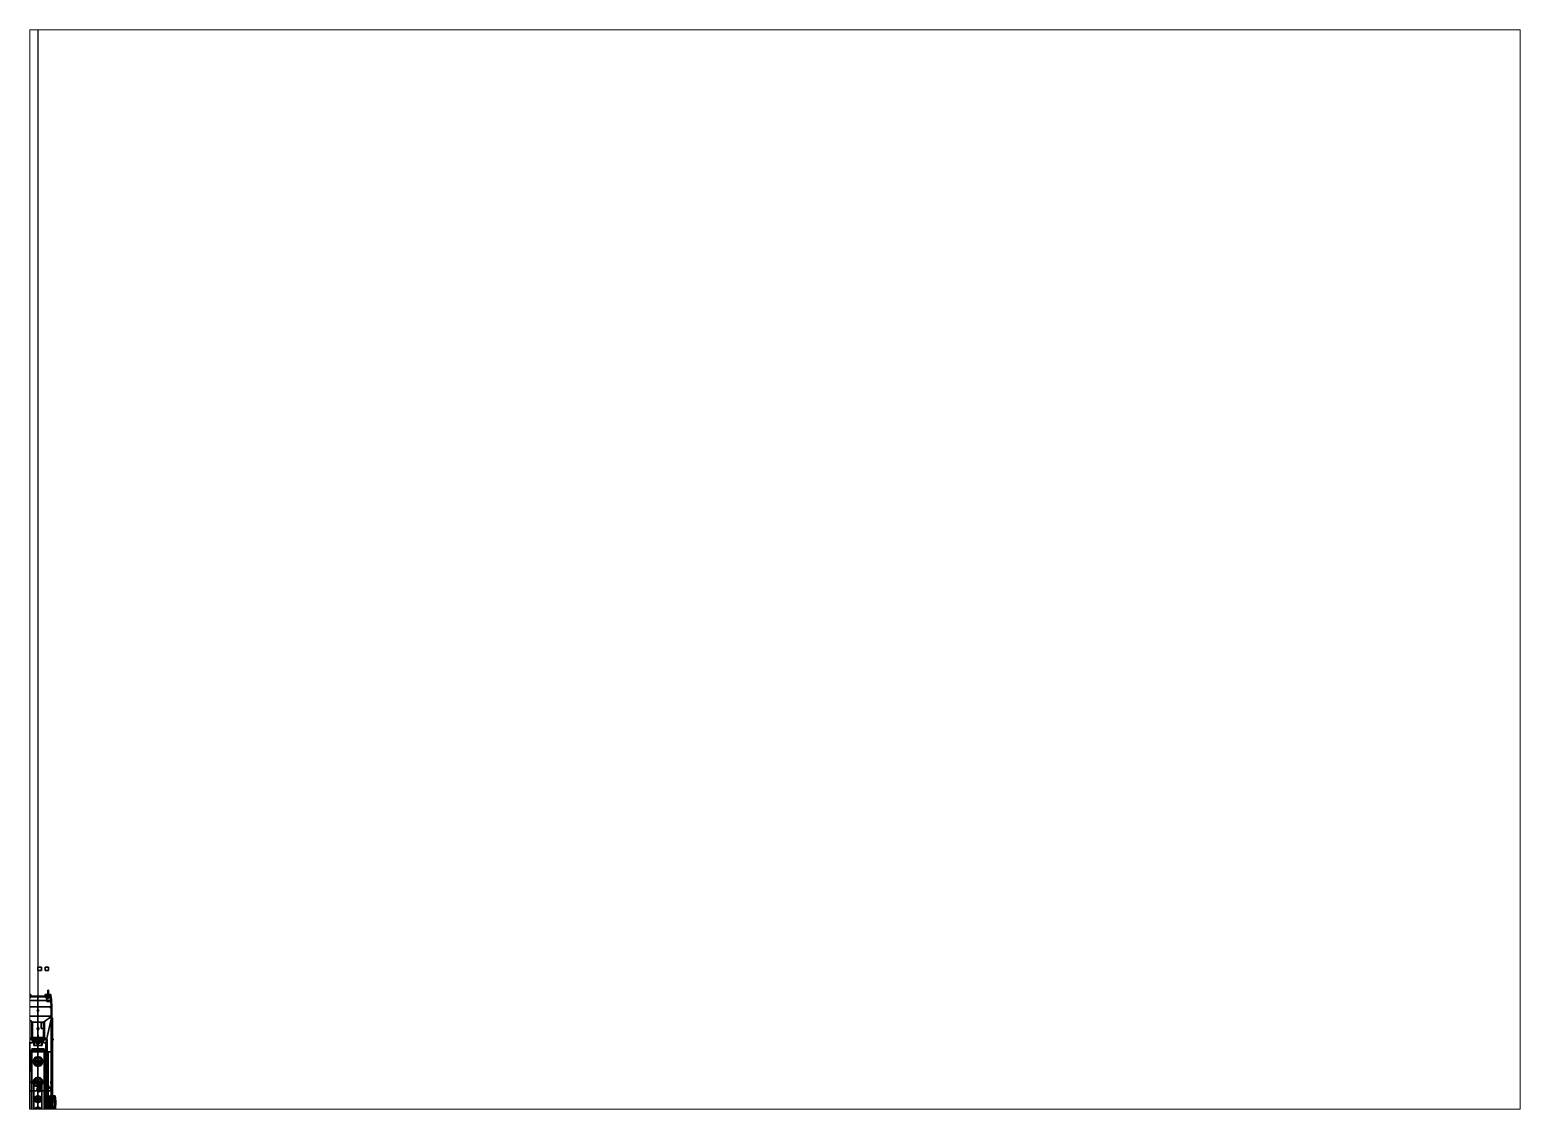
# Paper-space layout 'Layout1' of a CAD drawing. Header units: millimetres. Extents: x 28 to 251, y 20 to 181.
# The model-space entities are those that its viewports show. They can reach past a viewport. Long polylines and large blocks are cut down to what shows.
import ezdxf

# ---------------------------------------------------------------- set-up
doc = ezdxf.new("R2010")
doc.units = ezdxf.units.MM
for name, color, linetype in [('boats', 1, 'Continuous'), ('cables', 6, 'Continuous'), ('drawing', 9, 'Continuous'), ('gun', 1, 'Continuous'), ('railings', 6, 'Continuous'), ('sleeve', 5, 'Continuous'), ('superstructure', 3, 'Continuous'), ('turret', 2, 'Continuous')]:
    doc.layers.add(name, color=color, linetype=linetype)

msp = doc.modelspace()

# ---------------------------------------------------------------- linework, layer by layer
for points in [[(1, 35.23, 1), (1, 35.23), (0, 35.23), (0, 35.23, 1)], [(1, 35.23), (1, 34.23), (0, 34.23), (0, 35.23)], [(0, 35.23), (0, 34.23), (0, 34.23, 1), (0, 35.23, 1)], [(0, 35.23, 1), (0, 34.23, 1), (1, 34.23, 1), (1, 35.23, 1)], [(0, 34.23, 1), (0, 34.23), (1, 34.23), (1, 34.23, 1)], [(1, 34.23, 1), (1, 34.23), (1, 35.23), (1, 35.23, 1)], [(3, 35.23), (3, 34.23), (2, 34.23), (2, 35.23)], [(2, 35.23), (2, 34.23), (3, 34.23), (3, 35.23)], [(-3.83, 25.71, -0.59), (-3.93, 23.87, -1.15), (-3.93, 23.87), (-3.83, 25.71)], [(-3.63, 25.71, -0.77), (-3.73, 23.87, -1.36), (-3.93, 23.87, -1.15), (-3.83, 25.71, -0.59)], [(-3.83, 25.71, 0.98), (-3.93, 23.87, 0.99), (3.93, 23.87, 0.99), (3.83, 25.71, 0.98)], [(-3.83, 25.71), (-3.93, 23.87), (-3.93, 23.87, 0.99), (-3.83, 25.71, 0.98)], [(-3.71, 26.77), (-3.71, 26.77, -0.3), (-3.83, 25.71, -0.59), (-3.83, 25.71)], [(-3.71, 26.77, -0.3), (-3.51, 26.77, -0.47), (-3.63, 25.71, -0.77), (-3.83, 25.71, -0.59)], [(3.83, 25.71, 0.98), (3.71, 26.77, 0.98), (-3.71, 26.77, 0.98), (-3.83, 25.71, 0.98)], [(-3.71, 26.77, 0.98), (-3.71, 26.77), (-3.83, 25.71), (-3.83, 25.71, 0.98)], [(3.63, 25.71, -0.77), (3.73, 23.87, -1.36), (-3.73, 23.87, -1.36), (-3.63, 25.71, -0.77)], [(-3.68, 26.95, -0.28), (-3.71, 26.77, -0.3), (-3.71, 26.77), (-3.68, 26.95)], [(-3.48, 26.95, -0.37), (-3.51, 26.77, -0.47), (-3.71, 26.77, -0.3), (-3.68, 26.95, -0.28)], [(-3.68, 26.95, 0.98), (-3.71, 26.77, 0.98), (3.71, 26.77, 0.98), (3.68, 26.95, 0.98)], [(-3.68, 26.95), (-3.71, 26.77), (-3.71, 26.77, 0.98), (-3.68, 26.95, 0.98)], [(3.68, 26.95), (3.68, 26.95, -0.28), (-3.68, 26.95, -0.28), (-3.68, 26.95)], [(3.68, 26.95, -0.28), (3.48, 26.95, -0.37), (-3.48, 26.95, -0.37), (-3.68, 26.95, -0.28)], [(3.68, 26.95, 0.98), (3.68, 26.95), (-3.68, 26.95), (-3.68, 26.95, 0.98)], [(-3.63, 25.71, -0.77), (-3.51, 26.77, -0.47), (3.51, 26.77, -0.47), (3.63, 25.71, -0.77)], [(3.48, 26.95, -0.37), (3.51, 26.77, -0.47), (-3.51, 26.77, -0.47), (-3.48, 26.95, -0.37)], [(-3.02, 27.33, -0.17), (-3.08, 27.19, -0.17), (-3.08, 27.19, 0.98), (-3.02, 27.33, 0.98)], [(-3.08, 27.19, -0.17), (-3.02, 27.05, -0.17), (-3.02, 27.05, 0.98), (-3.08, 27.19, 0.98)], [(-2.88, 27.39, -0.17), (-3.02, 27.33, -0.17), (-3.02, 27.33, 0.98), (-2.88, 27.39, 0.98)], [(-3.02, 27.05, -0.17), (-2.88, 26.99, -0.17), (-2.88, 26.99, 0.98), (-3.02, 27.05, 0.98)], [(-2.74, 27.33, -0.17), (-2.88, 27.39, -0.17), (-2.88, 27.39, 0.98), (-2.74, 27.33, 0.98)], [(-2.88, 26.99, -0.17), (-2.74, 27.05, -0.17), (-2.74, 27.05, 0.98), (-2.88, 26.99, 0.98)], [(-2.68, 27.19, -0.17), (-2.74, 27.33, -0.17), (-2.74, 27.33, 0.98), (-2.68, 27.19, 0.98)], [(-2.74, 27.05, -0.17), (-2.68, 27.19, -0.17), (-2.68, 27.19, 0.98), (-2.74, 27.05, 0.98)], [(-0.05, 26.63, 0.98), (-0.1, 26.54, 0.98), (-0.08, 26.54, 4.08), (-0.04, 26.61, 4.08)], [(-0.1, 26.54, 0.98), (-0.05, 26.45, 0.98), (-0.04, 26.47, 4.08), (-0.08, 26.54, 4.08)], [(-0.04, 26.47, 4.08), (0.04, 26.61, 4.08), (-0.04, 26.61, 4.08), (-0.08, 26.54, 4.08)], [(0.05, 26.63, 0.98), (-0.05, 26.63, 0.98), (-0.04, 26.61, 4.08), (0.04, 26.61, 4.08)], [(-0.05, 26.45, 0.98), (0.05, 26.45, 0.98), (0.04, 26.47, 4.08), (-0.04, 26.47, 4.08)], [(0.04, 26.47, 4.08), (0.08, 26.54, 4.08), (0.04, 26.61, 4.08), (-0.04, 26.47, 4.08)], [(0.1, 26.54, 0.98), (0.05, 26.63, 0.98), (0.04, 26.61, 4.08), (0.08, 26.54, 4.08)], [(0.05, 26.45, 0.98), (0.1, 26.54, 0.98), (0.08, 26.54, 4.08), (0.04, 26.47, 4.08)], [(2.74, 27.33, -0.17), (2.68, 27.19, -0.17), (2.68, 27.19, 0.98), (2.74, 27.33, 0.98)], [(2.68, 27.19, -0.17), (2.74, 27.05, -0.17), (2.74, 27.05, 0.98), (2.68, 27.19, 0.98)], [(2.88, 27.39, -0.17), (2.74, 27.33, -0.17), (2.74, 27.33, 0.98), (2.88, 27.39, 0.98)], [(2.74, 27.05, -0.17), (2.88, 26.99, -0.17), (2.88, 26.99, 0.98), (2.74, 27.05, 0.98)], [(3.02, 27.33, -0.17), (2.88, 27.39, -0.17), (2.88, 27.39, 0.98), (3.02, 27.33, 0.98)], [(2.88, 26.99, -0.17), (3.02, 27.05, -0.17), (3.02, 27.05, 0.98), (2.88, 26.99, 0.98)], [(3.08, 27.19, -0.17), (3.02, 27.33, -0.17), (3.02, 27.33, 0.98), (3.08, 27.19, 0.98)], [(3.02, 27.05, -0.17), (3.08, 27.19, -0.17), (3.08, 27.19, 0.98), (3.02, 27.05, 0.98)], [(3.71, 26.77, -0.3), (3.51, 26.77, -0.47), (3.48, 26.95, -0.37), (3.68, 26.95, -0.28)], [(3.63, 25.71, -0.77), (3.51, 26.77, -0.47), (3.71, 26.77, -0.3), (3.83, 25.71, -0.59)], [(3.93, 23.87, -1.15), (3.73, 23.87, -1.36), (3.63, 25.71, -0.77), (3.83, 25.71, -0.59)], [(3.71, 26.77), (3.71, 26.77, -0.3), (3.68, 26.95, -0.28), (3.68, 26.95)], [(3.71, 26.77, 0.98), (3.71, 26.77), (3.68, 26.95), (3.68, 26.95, 0.98)], [(3.83, 25.71, -0.59), (3.71, 26.77, -0.3), (3.71, 26.77), (3.83, 25.71)], [(3.83, 25.71), (3.71, 26.77), (3.71, 26.77, 0.98), (3.83, 25.71, 0.98)], [(3.93, 23.87), (3.93, 23.87, -1.15), (3.83, 25.71, -0.59), (3.83, 25.71)], [(3.93, 23.87, 0.99), (3.93, 23.87), (3.83, 25.71), (3.83, 25.71, 0.98)], [(-3.93, 23.87), (-3.93, 23.87, -1.15), (-3.95, 21.29, -1.15), (-3.95, 21.29)], [(-3.93, 23.87, -1.15), (-3.73, 23.87, -1.36), (-3.75, 21.29, -1.36), (-3.95, 21.29, -1.15)], [(3.95, 21.29, 0.99), (3.93, 23.87, 0.99), (-3.93, 23.87, 0.99), (-3.95, 21.29, 0.99)], [(-3.93, 23.87, 0.99), (-3.93, 23.87), (-3.95, 21.29), (-3.95, 21.29, 0.99)], [(-3.95, 21.29), (-3.95, 21.29, -1.15), (-3.95, 11.13, -1.15), (-3.95, 11.13)], [(-3.95, 21.29, -1.15), (-3.75, 21.29, -1.36), (-3.75, 11.13, -1.36), (-3.95, 11.13, -1.15)], [(1.6, 19.57, 0.97), (3.95, 21.29, 0.99), (-3.95, 21.29, 0.99), (-1.6, 19.57, 0.97)], [(-3.95, 20.73, 0.25), (-3.95, 21.29), (-3.95, 11.13), (-3.95, 11.13, 0.25)], [(-3.95, 21.29, 0.99), (-3.95, 21.29), (-3.95, 20.73, 0.25), (-3.95, 20.73, 0.5)], [(-3.95, 11.13, 0.89), (-3.95, 21.29, 0.99), (-3.95, 20.73, 0.5), (-3.95, 11.13, 0.5)], [(-1.6, 13.62, 0.91), (-1.6, 19.57, 0.97), (-3.95, 21.29, 0.99), (-2.28, 13.62, 0.91)], [(-2.28, 11.13, 0.89), (-2.28, 13.62, 0.91), (-3.95, 21.29, 0.99), (-3.95, 11.13, 0.89)], [(-3.85, 24.18, 1.05), (-3.85, 23.56, 1.05), (-3.55, 23.56, 1.05), (-3.55, 24.18, 1.05)], [(-3.55, 24.18, 1.05), (-3.55, 24.18, 0.98), (-3.85, 24.18, 0.98), (-3.85, 24.18, 1.05)], [(-3.85, 24.18, 0.98), (-3.85, 23.56, 0.98), (-3.85, 23.56, 1.05), (-3.85, 24.18, 1.05)], [(-3.85, 23.56, 1.05), (-3.85, 23.56, 0.98), (-3.55, 23.56, 0.98), (-3.55, 23.56, 1.05)], [(-3.7, 24.17, 1.34), (-3.78, 24.13, 1.34), (-3.82, 24.05, 1.34), (-3.62, 24.13, 1.34)], [(-3.78, 24.13, 1.29), (-3.82, 24.05, 1.29), (-3.82, 24.05, 1.34), (-3.78, 24.13, 1.34)], [(-3.62, 24.13, 1.34), (-3.82, 24.05, 1.34), (-3.78, 23.97, 1.34), (-3.58, 24.05, 1.34)], [(-3.82, 24.05, 1.29), (-3.78, 23.97, 1.29), (-3.78, 23.97, 1.34), (-3.82, 24.05, 1.34)], [(-3.7, 23.8, 1.34), (-3.78, 23.76, 1.34), (-3.82, 23.68, 1.34), (-3.62, 23.76, 1.34)], [(-3.62, 23.76, 1.34), (-3.82, 23.68, 1.34), (-3.78, 23.6, 1.34), (-3.58, 23.68, 1.34)], [(-3.78, 23.76, 1.29), (-3.82, 23.68, 1.29), (-3.82, 23.68, 1.34), (-3.78, 23.76, 1.34)], [(-3.82, 23.68, 1.29), (-3.78, 23.6, 1.29), (-3.78, 23.6, 1.34), (-3.82, 23.68, 1.34)], [(-3.7, 24.17, 1.29), (-3.78, 24.13, 1.29), (-3.78, 24.13, 1.34), (-3.7, 24.17, 1.34)], [(-3.58, 24.05, 1.34), (-3.78, 23.97, 1.34), (-3.7, 23.93, 1.34), (-3.62, 23.97, 1.34)], [(-3.78, 23.97, 1.29), (-3.7, 23.93, 1.29), (-3.7, 23.93, 1.34), (-3.78, 23.97, 1.34)], [(-3.7, 23.8, 1.29), (-3.78, 23.76, 1.29), (-3.78, 23.76, 1.34), (-3.7, 23.8, 1.34)], [(-3.58, 23.68, 1.34), (-3.78, 23.6, 1.34), (-3.7, 23.56, 1.34), (-3.62, 23.6, 1.34)], [(-3.78, 23.6, 1.29), (-3.7, 23.56, 1.29), (-3.7, 23.56, 1.34), (-3.78, 23.6, 1.34)], [(-3.75, 24.1, 1.05), (-3.77, 24.05, 1.05), (-3.77, 24.05, 1.29), (-3.75, 24.1, 1.29)], [(-3.77, 24.05, 1.05), (-3.75, 24, 1.05), (-3.75, 24, 1.29), (-3.77, 24.05, 1.29)], [(-3.75, 23.73, 1.05), (-3.77, 23.68, 1.05), (-3.77, 23.68, 1.29), (-3.75, 23.73, 1.29)], [(-3.77, 23.68, 1.05), (-3.75, 23.63, 1.05), (-3.75, 23.63, 1.29), (-3.77, 23.68, 1.29)], [(-3.7, 24.12, 1.05), (-3.75, 24.1, 1.05), (-3.75, 24.1, 1.29), (-3.7, 24.12, 1.29)], [(-3.75, 24, 1.05), (-3.7, 23.98, 1.05), (-3.7, 23.98, 1.29), (-3.75, 24, 1.29)], [(-3.75, 21.29, -1.36), (-3.73, 23.87, -1.36), (3.73, 23.87, -1.36), (3.75, 21.29, -1.36)], [(-3.7, 23.75, 1.05), (-3.75, 23.73, 1.05), (-3.75, 23.73, 1.29), (-3.7, 23.75, 1.29)], [(-3.75, 23.63, 1.05), (-3.7, 23.61, 1.05), (-3.7, 23.61, 1.29), (-3.75, 23.63, 1.29)], [(-3.75, 11.13, -1.36), (-3.75, 21.29, -1.36), (3.75, 21.29, -1.36), (3.75, 11.13, -1.36)], [(-3.62, 24.13, 1.29), (-3.7, 24.17, 1.29), (-3.7, 24.17, 1.34), (-3.62, 24.13, 1.34)], [(-3.65, 24.1, 1.05), (-3.7, 24.12, 1.05), (-3.7, 24.12, 1.29), (-3.65, 24.1, 1.29)], [(-3.7, 23.98, 1.05), (-3.65, 24, 1.05), (-3.65, 24, 1.29), (-3.7, 23.98, 1.29)], [(-3.7, 23.93, 1.29), (-3.62, 23.97, 1.29), (-3.62, 23.97, 1.34), (-3.7, 23.93, 1.34)], [(-3.62, 23.76, 1.29), (-3.7, 23.8, 1.29), (-3.7, 23.8, 1.34), (-3.62, 23.76, 1.34)], [(-3.65, 23.73, 1.05), (-3.7, 23.75, 1.05), (-3.7, 23.75, 1.29), (-3.65, 23.73, 1.29)], [(-3.7, 23.61, 1.05), (-3.65, 23.63, 1.05), (-3.65, 23.63, 1.29), (-3.7, 23.61, 1.29)], [(-3.7, 23.56, 1.29), (-3.62, 23.6, 1.29), (-3.62, 23.6, 1.34), (-3.7, 23.56, 1.34)], [(-3.63, 24.05, 1.05), (-3.65, 24.1, 1.05), (-3.65, 24.1, 1.29), (-3.63, 24.05, 1.29)], [(-3.65, 24, 1.05), (-3.63, 24.05, 1.05), (-3.63, 24.05, 1.29), (-3.65, 24, 1.29)], [(-3.63, 23.68, 1.05), (-3.65, 23.73, 1.05), (-3.65, 23.73, 1.29), (-3.63, 23.68, 1.29)], [(-3.65, 23.63, 1.05), (-3.63, 23.68, 1.05), (-3.63, 23.68, 1.29), (-3.65, 23.63, 1.29)], [(-3.58, 24.05, 1.29), (-3.62, 24.13, 1.29), (-3.62, 24.13, 1.34), (-3.58, 24.05, 1.34)], [(-3.62, 23.97, 1.29), (-3.58, 24.05, 1.29), (-3.58, 24.05, 1.34), (-3.62, 23.97, 1.34)], [(-3.58, 23.68, 1.29), (-3.62, 23.76, 1.29), (-3.62, 23.76, 1.34), (-3.58, 23.68, 1.34)], [(-3.62, 23.6, 1.29), (-3.58, 23.68, 1.29), (-3.58, 23.68, 1.34), (-3.62, 23.6, 1.34)], [(-3.55, 23.56, 1.05), (-3.55, 23.56, 0.98), (-3.55, 24.18, 0.98), (-3.55, 24.18, 1.05)], [(0, 23.1, 2.41), (-0.17, 23.03, 2.41), (-0.24, 22.86, 2.41), (0.17, 23.03, 2.41)], [(-0.17, 23.03, 0.99), (-0.24, 22.86, 0.99), (-0.24, 22.86, 2.41), (-0.17, 23.03, 2.41)], [(0.17, 23.03, 2.41), (-0.24, 22.86, 2.41), (-0.17, 22.69, 2.41), (0.24, 22.86, 2.41)], [(-0.24, 22.86, 0.99), (-0.17, 22.69, 0.99), (-0.17, 22.69, 2.41), (-0.24, 22.86, 2.41)], [(0, 23.1, 0.99), (-0.17, 23.03, 0.99), (-0.17, 23.03, 2.41), (0, 23.1, 2.41)], [(0.24, 22.86, 2.41), (-0.17, 22.69, 2.41), (0, 22.62, 2.41), (0.17, 22.69, 2.41)], [(-0.17, 22.69, 0.99), (0, 22.62, 0.99), (0, 22.62, 2.41), (-0.17, 22.69, 2.41)], [(0.17, 23.03, 0.99), (0, 23.1, 0.99), (0, 23.1, 2.41), (0.17, 23.03, 2.41)], [(0, 22.62, 0.99), (0.17, 22.69, 0.99), (0.17, 22.69, 2.41), (0, 22.62, 2.41)], [(0.24, 22.86, 0.99), (0.17, 23.03, 0.99), (0.17, 23.03, 2.41), (0.24, 22.86, 2.41)], [(0.17, 22.69, 0.99), (0.24, 22.86, 0.99), (0.24, 22.86, 2.41), (0.17, 22.69, 2.41)], [(2.28, 13.62, 0.91), (3.95, 21.29, 0.99), (1.6, 19.57, 0.97), (1.6, 13.62, 0.91)], [(3.95, 11.13, 0.89), (3.95, 21.29, 0.99), (2.28, 13.62, 0.91), (2.28, 11.13, 0.89)], [(3.55, 24.18, 1.05), (3.55, 23.56, 1.05), (3.85, 23.56, 1.05), (3.85, 24.18, 1.05)], [(3.85, 24.18, 1.05), (3.85, 24.18, 0.98), (3.55, 24.18, 0.98), (3.55, 24.18, 1.05)], [(3.55, 24.18, 0.98), (3.55, 23.56, 0.98), (3.55, 23.56, 1.05), (3.55, 24.18, 1.05)], [(3.55, 23.56, 1.05), (3.55, 23.56, 0.98), (3.85, 23.56, 0.98), (3.85, 23.56, 1.05)], [(3.7, 24.17, 1.34), (3.62, 24.13, 1.34), (3.58, 24.05, 1.34), (3.78, 24.13, 1.34)], [(3.78, 24.13, 1.34), (3.58, 24.05, 1.34), (3.62, 23.97, 1.34), (3.82, 24.05, 1.34)], [(3.62, 24.13, 1.29), (3.58, 24.05, 1.29), (3.58, 24.05, 1.34), (3.62, 24.13, 1.34)], [(3.58, 24.05, 1.29), (3.62, 23.97, 1.29), (3.62, 23.97, 1.34), (3.58, 24.05, 1.34)], [(3.7, 23.8, 1.34), (3.62, 23.76, 1.34), (3.58, 23.68, 1.34), (3.78, 23.76, 1.34)], [(3.62, 23.76, 1.29), (3.58, 23.68, 1.29), (3.58, 23.68, 1.34), (3.62, 23.76, 1.34)], [(3.78, 23.76, 1.34), (3.58, 23.68, 1.34), (3.62, 23.6, 1.34), (3.82, 23.68, 1.34)], [(3.58, 23.68, 1.29), (3.62, 23.6, 1.29), (3.62, 23.6, 1.34), (3.58, 23.68, 1.34)], [(3.7, 24.17, 1.29), (3.62, 24.13, 1.29), (3.62, 24.13, 1.34), (3.7, 24.17, 1.34)], [(3.82, 24.05, 1.34), (3.62, 23.97, 1.34), (3.7, 23.93, 1.34), (3.78, 23.97, 1.34)], [(3.62, 23.97, 1.29), (3.7, 23.93, 1.29), (3.7, 23.93, 1.34), (3.62, 23.97, 1.34)], [(3.7, 23.8, 1.29), (3.62, 23.76, 1.29), (3.62, 23.76, 1.34), (3.7, 23.8, 1.34)], [(3.82, 23.68, 1.34), (3.62, 23.6, 1.34), (3.7, 23.56, 1.34), (3.78, 23.6, 1.34)], [(3.62, 23.6, 1.29), (3.7, 23.56, 1.29), (3.7, 23.56, 1.34), (3.62, 23.6, 1.34)], [(3.65, 24.1, 1.05), (3.63, 24.05, 1.05), (3.63, 24.05, 1.29), (3.65, 24.1, 1.29)], [(3.63, 24.05, 1.05), (3.65, 24, 1.05), (3.65, 24, 1.29), (3.63, 24.05, 1.29)], [(3.65, 23.73, 1.05), (3.63, 23.68, 1.05), (3.63, 23.68, 1.29), (3.65, 23.73, 1.29)], [(3.63, 23.68, 1.05), (3.65, 23.63, 1.05), (3.65, 23.63, 1.29), (3.63, 23.68, 1.29)], [(3.7, 24.12, 1.05), (3.65, 24.1, 1.05), (3.65, 24.1, 1.29), (3.7, 24.12, 1.29)], [(3.65, 24, 1.05), (3.7, 23.98, 1.05), (3.7, 23.98, 1.29), (3.65, 24, 1.29)], [(3.7, 23.75, 1.05), (3.65, 23.73, 1.05), (3.65, 23.73, 1.29), (3.7, 23.75, 1.29)], [(3.65, 23.63, 1.05), (3.7, 23.61, 1.05), (3.7, 23.61, 1.29), (3.65, 23.63, 1.29)], [(3.78, 24.13, 1.29), (3.7, 24.17, 1.29), (3.7, 24.17, 1.34), (3.78, 24.13, 1.34)], [(3.75, 24.1, 1.05), (3.7, 24.12, 1.05), (3.7, 24.12, 1.29), (3.75, 24.1, 1.29)], [(3.7, 23.98, 1.05), (3.75, 24, 1.05), (3.75, 24, 1.29), (3.7, 23.98, 1.29)], [(3.7, 23.93, 1.29), (3.78, 23.97, 1.29), (3.78, 23.97, 1.34), (3.7, 23.93, 1.34)], [(3.78, 23.76, 1.29), (3.7, 23.8, 1.29), (3.7, 23.8, 1.34), (3.78, 23.76, 1.34)], [(3.75, 23.73, 1.05), (3.7, 23.75, 1.05), (3.7, 23.75, 1.29), (3.75, 23.73, 1.29)], [(3.7, 23.61, 1.05), (3.75, 23.63, 1.05), (3.75, 23.63, 1.29), (3.7, 23.61, 1.29)], [(3.7, 23.56, 1.29), (3.78, 23.6, 1.29), (3.78, 23.6, 1.34), (3.7, 23.56, 1.34)], [(3.75, 21.29, -1.36), (3.73, 23.87, -1.36), (3.93, 23.87, -1.15), (3.95, 21.29, -1.15)], [(3.77, 24.05, 1.05), (3.75, 24.1, 1.05), (3.75, 24.1, 1.29), (3.77, 24.05, 1.29)], [(3.75, 24, 1.05), (3.77, 24.05, 1.05), (3.77, 24.05, 1.29), (3.75, 24, 1.29)], [(3.77, 23.68, 1.05), (3.75, 23.73, 1.05), (3.75, 23.73, 1.29), (3.77, 23.68, 1.29)], [(3.75, 23.63, 1.05), (3.77, 23.68, 1.05), (3.77, 23.68, 1.29), (3.75, 23.63, 1.29)], [(3.75, 11.13, -1.36), (3.75, 21.29, -1.36), (3.95, 21.29, -1.15), (3.95, 11.13, -1.15)], [(3.82, 24.05, 1.29), (3.78, 24.13, 1.29), (3.78, 24.13, 1.34), (3.82, 24.05, 1.34)], [(3.78, 23.97, 1.29), (3.82, 24.05, 1.29), (3.82, 24.05, 1.34), (3.78, 23.97, 1.34)], [(3.82, 23.68, 1.29), (3.78, 23.76, 1.29), (3.78, 23.76, 1.34), (3.82, 23.68, 1.34)], [(3.78, 23.6, 1.29), (3.82, 23.68, 1.29), (3.82, 23.68, 1.34), (3.78, 23.6, 1.34)], [(3.85, 23.56, 1.05), (3.85, 23.56, 0.98), (3.85, 24.18, 0.98), (3.85, 24.18, 1.05)], [(3.95, 21.29, -1.15), (3.93, 23.87, -1.15), (3.93, 23.87), (3.95, 21.29)], [(3.95, 21.29), (3.93, 23.87), (3.93, 23.87, 0.99), (3.95, 21.29, 0.99)], [(3.95, 11.13, -1.15), (3.95, 21.29, -1.15), (3.95, 21.29), (3.95, 11.13)], [(3.95, 11.13), (3.95, 21.29), (3.95, 20.73, 0.25), (3.95, 11.13, 0.25)], [(3.95, 21.29), (3.95, 21.29, 0.99), (3.95, 20.73, 0.5), (3.95, 20.73, 0.25)], [(3.95, 11.13, 0.5), (3.95, 20.73, 0.5), (3.95, 21.29, 0.99), (3.95, 11.13, 0.89)], [(-4.15, 20.73, 0.5), (-4.15, 20.73, 0.25), (-4.15, 11.13, 0.25), (-4.15, 11.13, 0.5)], [(-4.15, 11.13, 0.25), (-4.15, 20.73, 0.25), (-3.95, 20.73, 0.25), (-3.95, 11.13, 0.25)], [(-3.95, 20.73, 0.5), (-3.95, 20.73, 0.25), (-4.15, 20.73, 0.25), (-4.15, 20.73, 0.5)], [(-3.95, 11.13, 0.5), (-3.95, 20.73, 0.5), (-4.15, 20.73, 0.5), (-4.15, 11.13, 0.5)], [(-1.6, 18.37, 2.64), (-1.6, 18.37, 0.97), (-1.65, 18.32, 1.01), (-1.65, 18.32, 2.59)], [(-1.6, 18.37, 0.97), (-1.6, 17.66, 0.97), (-1.65, 17.71, 1.01), (-1.65, 18.32, 1.01)], [(-1.65, 18.32, 2.59), (-1.65, 17.71, 2.59), (-1.6, 17.66, 2.64), (-1.6, 18.37, 2.64)], [(-1.65, 18.32, 1.01), (-1.65, 17.71, 1.01), (-1.65, 17.71, 2.59), (-1.65, 18.32, 2.59)], [(-1.65, 17.71, 2.59), (-1.65, 17.71, 1.01), (-1.6, 17.66, 0.97), (-1.6, 17.66, 2.64)], [(-1.6, 17.23, 2.64), (-1.6, 17.23, 0.97), (-1.65, 17.18, 1.01), (-1.65, 17.18, 2.59)], [(-1.6, 17.23, 0.97), (-1.6, 16.52, 0.97), (-1.65, 16.57, 1.01), (-1.65, 17.18, 1.01)], [(-1.65, 17.18, 2.59), (-1.65, 16.57, 2.59), (-1.6, 16.52, 2.64), (-1.6, 17.23, 2.64)], [(-1.65, 17.18, 1.01), (-1.65, 16.57, 1.01), (-1.65, 16.57, 2.59), (-1.65, 17.18, 2.59)], [(-0.15, 17.66, 5.89), (-0.21, 17.51, 6.04), (-0.21, 17.9, 6.04), (-0.15, 17.9, 5.89)], [(-0.21, 17.51, 6.04), (-0.15, 17.36, 6.19), (-0.15, 17.9, 6.19), (-0.21, 17.9, 6.04)], [(-0.15, 17.9, 6.19), (0, 17.9, 6.25), (0.15, 17.9, 6.19), (-0.21, 17.9, 6.04)], [(-0.21, 17.9, 6.04), (0.15, 17.9, 6.19), (0.21, 17.9, 6.04), (-0.15, 17.9, 5.89)], [(-0.15, 17.66, 3.07), (-0.21, 17.51, 3.07), (-0.21, 17.51, 6.04), (-0.15, 17.66, 5.89)], [(-0.21, 17.51, 3.07), (-0.15, 17.36, 3.07), (-0.15, 17.36, 6.19), (-0.21, 17.51, 6.04)], [(0, 17.72, 5.83), (-0.15, 17.66, 5.89), (-0.15, 17.9, 5.89), (0, 17.9, 5.83)], [(-0.15, 17.36, 6.19), (0, 17.3, 6.25), (0, 17.9, 6.25), (-0.15, 17.9, 6.19)], [(-0.15, 17.9, 5.89), (0.21, 17.9, 6.04), (0.15, 17.9, 5.89), (0, 17.9, 5.83)], [(0, 17.72, 3.07), (-0.15, 17.66, 3.07), (-0.15, 17.66, 5.89), (0, 17.72, 5.83)], [(-0.15, 17.36, 3.07), (0, 17.3, 3.07), (0, 17.3, 6.25), (-0.15, 17.36, 6.19)], [(0.15, 17.66, 5.89), (0, 17.72, 5.83), (0, 17.9, 5.83), (0.15, 17.9, 5.89)], [(0, 17.3, 6.25), (0.15, 17.36, 6.19), (0.15, 17.9, 6.19), (0, 17.9, 6.25)], [(0.15, 17.66, 3.07), (0, 17.72, 3.07), (0, 17.72, 5.83), (0.15, 17.66, 5.89)], [(0, 17.3, 3.07), (0.15, 17.36, 3.07), (0.15, 17.36, 6.19), (0, 17.3, 6.25)], [(0.21, 17.51, 6.04), (0.15, 17.66, 5.89), (0.15, 17.9, 5.89), (0.21, 17.9, 6.04)], [(0.15, 17.36, 6.19), (0.21, 17.51, 6.04), (0.21, 17.9, 6.04), (0.15, 17.9, 6.19)], [(0.21, 17.51, 3.07), (0.15, 17.66, 3.07), (0.15, 17.66, 5.89), (0.21, 17.51, 6.04)], [(0.15, 17.36, 3.07), (0.21, 17.51, 3.07), (0.21, 17.51, 6.04), (0.15, 17.36, 6.19)], [(1.6, 19.45, 3.61), (1.6, 19.45, 3.07), (0.87, 19.45, 3.07), (0.87, 19.45, 3.61)], [(0.87, 19.45, 3.07), (0.87, 17.71, 3.07), (0.87, 17.71, 3.61), (0.87, 19.45, 3.61)], [(0.87, 19.45, 3.61), (0.87, 17.71, 3.61), (1.6, 17.71, 3.61), (1.6, 19.45, 3.61)], [(0.87, 17.71, 3.61), (0.87, 17.71, 3.07), (1.6, 17.71, 3.07), (1.6, 17.71, 3.61)], [(1.6, 17.71, 3.61), (1.6, 17.71, 3.07), (1.6, 19.45, 3.07), (1.6, 19.45, 3.61)], [(1.6, 17.66, 0.97), (1.6, 18.37, 0.97), (1.65, 18.32, 1.01), (1.65, 17.71, 1.01)], [(1.65, 17.71, 2.59), (1.65, 18.32, 2.59), (1.6, 18.37, 2.64), (1.6, 17.66, 2.64)], [(1.65, 18.32, 2.59), (1.65, 18.32, 1.01), (1.6, 18.37, 0.97), (1.6, 18.37, 2.64)], [(1.6, 17.66, 2.64), (1.6, 17.66, 0.97), (1.65, 17.71, 1.01), (1.65, 17.71, 2.59)], [(1.65, 17.18, 2.59), (1.65, 17.18, 1.01), (1.6, 17.23, 0.97), (1.6, 17.23, 2.64)], [(1.6, 16.52, 0.97), (1.6, 17.23, 0.97), (1.65, 17.18, 1.01), (1.65, 16.57, 1.01)], [(1.65, 16.57, 2.59), (1.65, 17.18, 2.59), (1.6, 17.23, 2.64), (1.6, 16.52, 2.64)], [(1.65, 17.71, 1.01), (1.65, 18.32, 1.01), (1.65, 18.32, 2.59), (1.65, 17.71, 2.59)], [(1.65, 16.57, 1.01), (1.65, 17.18, 1.01), (1.65, 17.18, 2.59), (1.65, 16.57, 2.59)], [(3.95, 11.13, 0.25), (3.95, 20.73, 0.25), (4.15, 20.73, 0.25), (4.15, 11.13, 0.25)], [(4.15, 11.13, 0.5), (4.15, 20.73, 0.5), (3.95, 20.73, 0.5), (3.95, 11.13, 0.5)], [(3.95, 20.73, 0.25), (3.95, 20.73, 0.5), (4.15, 20.73, 0.5), (4.15, 20.73, 0.25)], [(4.15, 20.73, 0.25), (4.15, 20.73, 0.5), (4.15, 11.13, 0.5), (4.15, 11.13, 0.25)], [(-1.65, 16.57, 2.59), (-1.65, 16.57, 1.01), (-1.6, 16.52, 0.97), (-1.6, 16.52, 2.64)], [(-1.6, 14.91, 2.64), (-1.6, 14.91, 0.97), (-1.65, 14.86, 1.01), (-1.65, 14.86, 2.59)], [(-1.6, 14.91, 0.97), (-1.6, 14.2, 0.97), (-1.65, 14.25, 1.01), (-1.65, 14.86, 1.01)], [(-1.65, 14.86, 2.59), (-1.65, 14.25, 2.59), (-1.6, 14.2, 2.64), (-1.6, 14.91, 2.64)], [(-1.65, 14.86, 1.01), (-1.65, 14.25, 1.01), (-1.65, 14.25, 2.59), (-1.65, 14.86, 2.59)], [(-1.65, 14.25, 2.59), (-1.65, 14.25, 1.01), (-1.6, 14.2, 0.97), (-1.6, 14.2, 2.64)], [(1.6, 16.52, 2.64), (1.6, 16.52, 0.97), (1.65, 16.57, 1.01), (1.65, 16.57, 2.59)], [(1.65, 14.86, 2.59), (1.65, 14.86, 1.01), (1.6, 14.91, 0.97), (1.6, 14.91, 2.64)], [(1.6, 14.2, 0.97), (1.6, 14.91, 0.97), (1.65, 14.86, 1.01), (1.65, 14.25, 1.01)], [(1.65, 14.25, 2.59), (1.65, 14.86, 2.59), (1.6, 14.91, 2.64), (1.6, 14.2, 2.64)], [(1.6, 14.2, 2.64), (1.6, 14.2, 0.97), (1.65, 14.25, 1.01), (1.65, 14.25, 2.59)], [(1.65, 14.25, 1.01), (1.65, 14.86, 1.01), (1.65, 14.86, 2.59), (1.65, 14.25, 2.59)], [(-4.15, 11.13, 0.5), (-4.15, 11.13, 0.25), (-4.15, 0, 0.25), (-4.15, 0, 0.5)], [(-4.15, 0, 0.25), (-4.15, 11.13, 0.25), (-3.95, 11.13, 0.25), (-3.95, 0, 0.25)], [(-3.95, 0, 0.5), (-3.95, 11.13, 0.5), (-4.15, 11.13, 0.5), (-4.15, 0, 0.5)], [(-3.95, 11.13), (-3.95, 11.13, -1.15), (-3.95, 0, -1.15), (-3.95, 0)], [(-3.95, 11.13, -1.15), (-3.75, 11.13, -1.36), (-3.75, 0, -1.36), (-3.95, 0, -1.15)], [(-3.95, 11.13, 0.25), (-3.95, 11.13), (-3.95, 0), (-3.95, 0, 0.25)], [(-3.95, 11.13, 0.89), (-3.95, 11.13, 0.5), (-3.95, 0, 0.5), (-3.95, 0, 0.89)], [(-2.28, 2.44, 0.89), (-2.28, 11.13, 0.89), (-3.95, 11.13, 0.89), (-3.95, 0, 0.89)], [(-3.75, 0, -1.36), (-3.75, 11.13, -1.36), (3.75, 11.13, -1.36), (3.75, 0, -1.36)], [(-2.52, 10.77, 3.56), (-2.52, -9.66, 3.56), (-2.52, -8.71, 3.73), (-2.52, 10.15, 3.73)], [(-2.52, 10.77, 3.56), (-2.52, 10.15, 3.73), (-2.52, 10.15, 4.7), (-2.52, 10.77, 4.8)], [(-2.52, 10.15, 4.7), (-2.52, -8.71, 4.7), (-2.52, -9.66, 4.8), (-2.52, 10.77, 4.8)], [(-2.52, 10.15, 3.73), (-2.52, 8.95, 3.73), (-2.4, 8.95, 3.73), (-2.4, 10.15, 3.73)], [(-2.52, 10.15, 4.7), (-2.52, 10.15, 3.73), (-2.4, 10.15, 3.73), (-2.4, 10.15, 4.7)], [(-2.4, 8.95, 4.7), (-2.4, 8.95, 3.73), (-2.52, 8.95, 3.73), (-2.52, 8.95, 4.7)], [(-2.52, 8.95, 3.73), (-2.52, 7.21, 3.73), (-2.52, 7.21, 4.7), (-2.52, 8.95, 4.7)], [(-2.4, 10.15, 3.73), (-2.4, 8.95, 3.73), (-2.4, 8.95, 4.7), (-2.4, 10.15, 4.7)], [(-2.28, 11.96, 2.64), (-2.28, 11.96, 0.97), (-2.33, 11.91, 1.01), (-2.33, 11.91, 2.59)], [(-2.28, 11.96, 0.97), (-2.28, 11.25, 0.97), (-2.33, 11.3, 1.01), (-2.33, 11.91, 1.01)], [(-2.33, 11.91, 2.59), (-2.33, 11.3, 2.59), (-2.28, 11.25, 2.64), (-2.28, 11.96, 2.64)], [(-2.33, 11.91, 1.01), (-2.33, 11.3, 1.01), (-2.33, 11.3, 2.59), (-2.33, 11.91, 2.59)], [(-2.33, 11.3, 2.59), (-2.33, 11.3, 1.01), (-2.28, 11.25, 0.97), (-2.28, 11.25, 2.64)], [(-2.28, 10.76, 2.64), (-2.28, 10.76, 0.97), (-2.33, 10.71, 1.01), (-2.33, 10.71, 2.59)], [(-2.28, 10.76, 0.97), (-2.28, 10.05, 0.97), (-2.33, 10.1, 1.01), (-2.33, 10.71, 1.01)], [(-2.33, 10.71, 2.59), (-2.33, 10.1, 2.59), (-2.28, 10.05, 2.64), (-2.28, 10.76, 2.64)], [(-2.33, 10.71, 1.01), (-2.33, 10.1, 1.01), (-2.33, 10.1, 2.59), (-2.33, 10.71, 2.59)], [(-2.33, 10.1, 2.59), (-2.33, 10.1, 1.01), (-2.28, 10.05, 0.97), (-2.28, 10.05, 2.64)], [(-2.28, 9.57, 2.64), (-2.28, 9.57, 0.97), (-2.33, 9.52, 1.01), (-2.33, 9.52, 2.59)], [(-2.28, 9.57, 0.97), (-2.28, 8.86, 0.97), (-2.33, 8.91, 1.01), (-2.33, 9.52, 1.01)], [(-2.33, 9.52, 2.59), (-2.33, 8.91, 2.59), (-2.28, 8.86, 2.64), (-2.28, 9.57, 2.64)], [(-2.33, 9.52, 1.01), (-2.33, 8.91, 1.01), (-2.33, 8.91, 2.59), (-2.33, 9.52, 2.59)], [(-2.33, 8.91, 2.59), (-2.33, 8.91, 1.01), (-2.28, 8.86, 0.97), (-2.28, 8.86, 2.64)], [(1.75, 11.92, 16.01), (1.75, 11.97, 15.91), (-1.75, 11.97, 15.91), (-1.75, 11.92, 16.01)], [(1.75, 11.97, 15.91), (1.75, 11.92, 15.82), (-1.75, 11.92, 15.82), (-1.75, 11.97, 15.91)], [(-1.75, 11.77, 15.91), (-1.75, 11.97, 15.91), (-1.75, 11.92, 15.82), (-1.75, 11.82, 15.82)], [(-1.75, 11.82, 16.01), (-1.75, 11.92, 16.01), (-1.75, 11.97, 15.91), (-1.75, 11.77, 15.91)], [(1.75, 11.82, 16.01), (1.75, 11.92, 16.01), (-1.75, 11.92, 16.01), (-1.75, 11.82, 16.01)], [(1.75, 11.92, 15.82), (1.75, 11.82, 15.82), (-1.75, 11.82, 15.82), (-1.75, 11.92, 15.82)], [(1.75, 11.77, 15.91), (1.75, 11.82, 16.01), (-1.75, 11.82, 16.01), (-1.75, 11.77, 15.91)], [(1.75, 11.82, 15.82), (1.75, 11.77, 15.91), (-1.75, 11.77, 15.91), (-1.75, 11.82, 15.82)], [(-1.21, 9.04, 5.2), (-1.4, 8.34, 5.17), (-1.4, 8.34, 5.8), (-1.21, 9.04, 5.8)], [(-1.21, 9.04, 5.8), (-1.4, 8.34, 5.8), (-1.18, 8.34, 5.8), (-1.02, 8.93, 5.8)], [(-0.7, 9.55, 5.28), (-1.21, 9.04, 5.2), (-1.21, 9.04, 5.8), (-0.7, 9.55, 5.8)], [(-0.7, 9.55, 5.8), (-1.21, 9.04, 5.8), (-1.02, 8.93, 5.8), (-0.59, 9.36, 5.8)], [(-1.02, 7.75, 5.41), (0.59, 9.36, 5.41), (0, 9.52, 5.41), (-1.18, 8.34, 5.41)], [(-1.18, 8.34, 5.41), (0, 9.52, 5.41), (-0.59, 9.36, 5.41), (-1.02, 8.93, 5.41)], [(-1.18, 8.34, 5.39), (-1.02, 8.93, 5.39), (-1.02, 8.93, 5.8), (-1.18, 8.34, 5.8)], [(-1.02, 8.93, 5.39), (-0.59, 9.36, 5.39), (-0.59, 9.36, 5.8), (-1.02, 8.93, 5.8)], [(-0.59, 7.32, 5.41), (1.02, 8.93, 5.41), (0.59, 9.36, 5.41), (-1.02, 7.75, 5.41)], [(0, 9.74, 5.39), (-0.7, 9.55, 5.28), (-0.7, 9.55, 5.8), (0, 9.74, 5.8)], [(0, 9.74, 5.8), (-0.7, 9.55, 5.8), (-0.59, 9.36, 5.8), (0, 9.52, 5.8)], [(-0.59, 9.36, 5.39), (0, 9.52, 5.39), (0, 9.52, 5.8), (-0.59, 9.36, 5.8)], [(0, 7.16, 5.41), (1.18, 8.34, 5.41), (1.02, 8.93, 5.41), (-0.59, 7.32, 5.41)], [(-0.21, 11.87, 6.01), (-0.17, 11.87, 6.06), (-0.12, 11.99, 6.06), (-0.15, 12.02, 6.01)], [(-0.17, 11.87, 5.97), (-0.21, 11.87, 6.01), (-0.15, 12.02, 6.01), (-0.12, 11.99, 5.97)], [(-0.15, 11.72, 6.01), (-0.12, 11.75, 6.06), (-0.17, 11.87, 6.06), (-0.21, 11.87, 6.01)], [(-0.12, 11.75, 5.97), (-0.15, 11.72, 6.01), (-0.21, 11.87, 6.01), (-0.17, 11.87, 5.97)], [(-0.13, 12, 3.07), (-0.19, 11.87, 3.07), (-0.17, 11.87, 5.97), (-0.12, 11.99, 5.97)], [(-0.19, 11.87, 3.07), (-0.13, 11.74, 3.07), (-0.12, 11.75, 5.97), (-0.17, 11.87, 5.97)], [(-0.18, 11.87, 9.27), (-0.14, 11.87, 9.31), (-0.1, 11.97, 9.31), (-0.13, 12, 9.27)], [(-0.14, 11.87, 9.22), (-0.18, 11.87, 9.27), (-0.13, 12, 9.27), (-0.1, 11.97, 9.22)], [(-0.13, 11.74, 9.27), (-0.1, 11.77, 9.31), (-0.14, 11.87, 9.31), (-0.18, 11.87, 9.27)], [(-0.1, 11.77, 9.22), (-0.13, 11.74, 9.27), (-0.18, 11.87, 9.27), (-0.14, 11.87, 9.22)], [(-0.12, 11.75, 16.95), (0, 12.04, 16.95), (-0.12, 11.99, 16.95), (-0.17, 11.87, 16.95)], [(-0.12, 11.99, 6.06), (-0.17, 11.87, 6.06), (-0.14, 11.87, 9.22), (-0.1, 11.97, 9.22)], [(-0.12, 11.99, 16.81), (-0.17, 11.87, 16.81), (-0.17, 11.87, 16.95), (-0.12, 11.99, 16.95)], [(-0.17, 11.87, 6.06), (-0.12, 11.75, 6.06), (-0.1, 11.77, 9.22), (-0.14, 11.87, 9.22)], [(-0.17, 11.87, 16.81), (-0.12, 11.75, 16.81), (-0.12, 11.75, 16.95), (-0.17, 11.87, 16.95)], [(-0.15, 12.02, 6.01), (-0.12, 11.99, 6.06), (0, 12.04, 6.06), (0, 12.08, 6.01)], [(-0.12, 11.99, 5.97), (-0.15, 12.02, 6.01), (0, 12.08, 6.01), (0, 12.04, 5.97)], [(0, 11.66, 6.01), (0, 11.71, 6.06), (-0.12, 11.75, 6.06), (-0.15, 11.72, 6.01)], [(0, 11.71, 5.97), (0, 11.66, 6.01), (-0.15, 11.72, 6.01), (-0.12, 11.75, 5.97)], [(-0.1, 11.97, 9.31), (-0.14, 11.87, 9.31), (-0.14, 11.87, 16.81), (-0.1, 11.97, 16.81)], [(-0.14, 11.87, 9.31), (-0.1, 11.77, 9.31), (-0.1, 11.77, 16.81), (-0.14, 11.87, 16.81)], [(0, 12.06, 3.07), (-0.13, 12, 3.07), (-0.12, 11.99, 5.97), (0, 12.04, 5.97)], [(-0.13, 12, 9.27), (-0.1, 11.97, 9.31), (0, 12.01, 9.31), (0, 12.05, 9.27)], [(-0.1, 11.97, 9.22), (-0.13, 12, 9.27), (0, 12.05, 9.27), (0, 12.01, 9.22)], [(0, 11.69, 9.27), (0, 11.73, 9.31), (-0.1, 11.77, 9.31), (-0.13, 11.74, 9.27)], [(0, 11.73, 9.22), (0, 11.69, 9.27), (-0.13, 11.74, 9.27), (-0.1, 11.77, 9.22)], [(-0.13, 11.74, 3.07), (0, 11.68, 3.07), (0, 11.71, 5.97), (-0.12, 11.75, 5.97)], [(0, 12.04, 6.06), (-0.12, 11.99, 6.06), (-0.1, 11.97, 9.22), (0, 12.01, 9.22)], [(0, 12.04, 16.81), (-0.12, 11.99, 16.81), (-0.12, 11.99, 16.95), (0, 12.04, 16.95)], [(0, 11.71, 16.95), (0.12, 11.99, 16.95), (0, 12.04, 16.95), (-0.12, 11.75, 16.95)], [(-0.12, 11.75, 6.06), (0, 11.71, 6.06), (0, 11.73, 9.22), (-0.1, 11.77, 9.22)], [(-0.12, 11.75, 16.81), (0, 11.71, 16.81), (0, 11.71, 16.95), (-0.12, 11.75, 16.95)], [(0, 12.01, 9.31), (-0.1, 11.97, 9.31), (-0.1, 11.97, 16.81), (0, 12.01, 16.81)], [(-0.1, 11.77, 9.31), (0, 11.73, 9.31), (0, 11.73, 16.81), (-0.1, 11.77, 16.81)], [(0, 12.08, 6.01), (0, 12.04, 6.06), (0.12, 11.99, 6.06), (0.15, 12.02, 6.01)], [(0, 12.04, 5.97), (0, 12.08, 6.01), (0.15, 12.02, 6.01), (0.12, 11.99, 5.97)], [(0.13, 12, 3.07), (0, 12.06, 3.07), (0, 12.04, 5.97), (0.12, 11.99, 5.97)], [(0, 12.05, 9.27), (0, 12.01, 9.31), (0.1, 11.97, 9.31), (0.13, 12, 9.27)], [(0, 12.01, 9.22), (0, 12.05, 9.27), (0.13, 12, 9.27), (0.1, 11.97, 9.22)], [(0.12, 11.99, 6.06), (0, 12.04, 6.06), (0, 12.01, 9.22), (0.1, 11.97, 9.22)], [(0.12, 11.99, 16.81), (0, 12.04, 16.81), (0, 12.04, 16.95), (0.12, 11.99, 16.95)], [(0.1, 11.97, 9.31), (0, 12.01, 9.31), (0, 12.01, 16.81), (0.1, 11.97, 16.81)], [(0.12, 11.75, 16.95), (0.17, 11.87, 16.95), (0.12, 11.99, 16.95), (0, 11.71, 16.95)], [(0.13, 11.74, 9.27), (0.1, 11.77, 9.31), (0, 11.73, 9.31), (0, 11.69, 9.27)], [(0.1, 11.77, 9.22), (0.13, 11.74, 9.27), (0, 11.69, 9.27), (0, 11.73, 9.22)], [(0, 11.71, 6.06), (0.12, 11.75, 6.06), (0.1, 11.77, 9.22), (0, 11.73, 9.22)], [(0, 11.73, 9.31), (0.1, 11.77, 9.31), (0.1, 11.77, 16.81), (0, 11.73, 16.81)], [(0.15, 11.72, 6.01), (0.12, 11.75, 6.06), (0, 11.71, 6.06), (0, 11.66, 6.01)], [(0.12, 11.75, 5.97), (0.15, 11.72, 6.01), (0, 11.66, 6.01), (0, 11.71, 5.97)], [(0, 11.68, 3.07), (0.13, 11.74, 3.07), (0.12, 11.75, 5.97), (0, 11.71, 5.97)], [(0, 11.71, 16.81), (0.12, 11.75, 16.81), (0.12, 11.75, 16.95), (0, 11.71, 16.95)], [(0.7, 9.55, 5.28), (0, 9.74, 5.39), (0, 9.74, 5.8), (0.7, 9.55, 5.8)], [(0.7, 9.55, 5.8), (0, 9.74, 5.8), (0, 9.52, 5.8), (0.59, 9.36, 5.8)], [(0, 9.52, 5.39), (0.59, 9.36, 5.39), (0.59, 9.36, 5.8), (0, 9.52, 5.8)], [(0.13, 12, 9.27), (0.1, 11.97, 9.31), (0.14, 11.87, 9.31), (0.18, 11.87, 9.27)], [(0.1, 11.97, 9.22), (0.13, 12, 9.27), (0.18, 11.87, 9.27), (0.14, 11.87, 9.22)], [(0.17, 11.87, 6.06), (0.12, 11.99, 6.06), (0.1, 11.97, 9.22), (0.14, 11.87, 9.22)], [(0.14, 11.87, 9.31), (0.1, 11.97, 9.31), (0.1, 11.97, 16.81), (0.14, 11.87, 16.81)], [(0.18, 11.87, 9.27), (0.14, 11.87, 9.31), (0.1, 11.77, 9.31), (0.13, 11.74, 9.27)], [(0.14, 11.87, 9.22), (0.18, 11.87, 9.27), (0.13, 11.74, 9.27), (0.1, 11.77, 9.22)], [(0.12, 11.75, 6.06), (0.17, 11.87, 6.06), (0.14, 11.87, 9.22), (0.1, 11.77, 9.22)], [(0.1, 11.77, 9.31), (0.14, 11.87, 9.31), (0.14, 11.87, 16.81), (0.1, 11.77, 16.81)], [(0.15, 12.02, 6.01), (0.12, 11.99, 6.06), (0.17, 11.87, 6.06), (0.21, 11.87, 6.01)], [(0.12, 11.99, 5.97), (0.15, 12.02, 6.01), (0.21, 11.87, 6.01), (0.17, 11.87, 5.97)], [(0.19, 11.87, 3.07), (0.13, 12, 3.07), (0.12, 11.99, 5.97), (0.17, 11.87, 5.97)], [(0.17, 11.87, 16.81), (0.12, 11.99, 16.81), (0.12, 11.99, 16.95), (0.17, 11.87, 16.95)], [(0.21, 11.87, 6.01), (0.17, 11.87, 6.06), (0.12, 11.75, 6.06), (0.15, 11.72, 6.01)], [(0.17, 11.87, 5.97), (0.21, 11.87, 6.01), (0.15, 11.72, 6.01), (0.12, 11.75, 5.97)], [(0.13, 11.74, 3.07), (0.19, 11.87, 3.07), (0.17, 11.87, 5.97), (0.12, 11.75, 5.97)], [(0.12, 11.75, 16.81), (0.17, 11.87, 16.81), (0.17, 11.87, 16.95), (0.12, 11.75, 16.95)], [(1.21, 9.04, 5.8), (0.7, 9.55, 5.8), (0.59, 9.36, 5.8), (1.02, 8.93, 5.8)], [(0.59, 9.36, 5.39), (1.02, 8.93, 5.39), (1.02, 8.93, 5.8), (0.59, 9.36, 5.8)], [(1.21, 9.04, 5.2), (0.7, 9.55, 5.28), (0.7, 9.55, 5.8), (1.21, 9.04, 5.8)], [(1.4, 8.34, 5.8), (1.21, 9.04, 5.8), (1.02, 8.93, 5.8), (1.18, 8.34, 5.8)], [(1.02, 8.93, 5.39), (1.18, 8.34, 5.39), (1.18, 8.34, 5.8), (1.02, 8.93, 5.8)], [(1.4, 8.34, 5.17), (1.21, 9.04, 5.2), (1.21, 9.04, 5.8), (1.4, 8.34, 5.8)], [(1.75, 11.82, 15.82), (1.75, 11.92, 15.82), (1.75, 11.97, 15.91), (1.75, 11.77, 15.91)], [(1.75, 11.77, 15.91), (1.75, 11.97, 15.91), (1.75, 11.92, 16.01), (1.75, 11.82, 16.01)], [(2.33, 11.91, 2.59), (2.33, 11.91, 1.01), (2.28, 11.96, 0.97), (2.28, 11.96, 2.64)], [(2.28, 11.25, 0.97), (2.28, 11.96, 0.97), (2.33, 11.91, 1.01), (2.33, 11.3, 1.01)], [(2.33, 11.3, 2.59), (2.33, 11.91, 2.59), (2.28, 11.96, 2.64), (2.28, 11.25, 2.64)], [(2.28, 11.25, 2.64), (2.28, 11.25, 0.97), (2.33, 11.3, 1.01), (2.33, 11.3, 2.59)], [(3.95, 0, 0.89), (3.95, 11.13, 0.89), (2.28, 11.13, 0.89), (2.28, 2.44, 0.89)], [(2.33, 10.71, 2.59), (2.33, 10.71, 1.01), (2.28, 10.76, 0.97), (2.28, 10.76, 2.64)], [(2.28, 10.05, 0.97), (2.28, 10.76, 0.97), (2.33, 10.71, 1.01), (2.33, 10.1, 1.01)], [(2.33, 10.1, 2.59), (2.33, 10.71, 2.59), (2.28, 10.76, 2.64), (2.28, 10.05, 2.64)], [(2.28, 10.05, 2.64), (2.28, 10.05, 0.97), (2.33, 10.1, 1.01), (2.33, 10.1, 2.59)], [(2.33, 9.52, 2.59), (2.33, 9.52, 1.01), (2.28, 9.57, 0.97), (2.28, 9.57, 2.64)], [(2.28, 8.86, 0.97), (2.28, 9.57, 0.97), (2.33, 9.52, 1.01), (2.33, 8.91, 1.01)], [(2.33, 8.91, 2.59), (2.33, 9.52, 2.59), (2.28, 9.57, 2.64), (2.28, 8.86, 2.64)], [(2.28, 8.86, 2.64), (2.28, 8.86, 0.97), (2.33, 8.91, 1.01), (2.33, 8.91, 2.59)], [(2.33, 11.3, 1.01), (2.33, 11.91, 1.01), (2.33, 11.91, 2.59), (2.33, 11.3, 2.59)], [(2.33, 10.1, 1.01), (2.33, 10.71, 1.01), (2.33, 10.71, 2.59), (2.33, 10.1, 2.59)], [(2.33, 8.91, 1.01), (2.33, 9.52, 1.01), (2.33, 9.52, 2.59), (2.33, 8.91, 2.59)], [(2.4, 10.15, 3.73), (2.4, 8.95, 3.73), (2.52, 8.95, 3.73), (2.52, 10.15, 3.73)], [(2.4, 10.15, 4.7), (2.4, 10.15, 3.73), (2.52, 10.15, 3.73), (2.52, 10.15, 4.7)], [(2.4, 8.95, 4.7), (2.4, 8.95, 3.73), (2.4, 10.15, 3.73), (2.4, 10.15, 4.7)], [(2.52, 8.95, 4.7), (2.52, 8.95, 3.73), (2.4, 8.95, 3.73), (2.4, 8.95, 4.7)], [(2.52, -8.71, 3.73), (2.52, -9.66, 3.56), (2.52, 10.77, 3.56), (2.52, 10.15, 3.73)], [(2.52, 10.15, 4.7), (2.52, 10.15, 3.73), (2.52, 10.77, 3.56), (2.52, 10.77, 4.8)], [(2.52, -9.66, 4.8), (2.52, -8.71, 4.7), (2.52, 10.15, 4.7), (2.52, 10.77, 4.8)], [(2.52, 7.21, 4.7), (2.52, 7.21, 3.73), (2.52, 8.95, 3.73), (2.52, 8.95, 4.7)], [(3.75, 0, -1.36), (3.75, 11.13, -1.36), (3.95, 11.13, -1.15), (3.95, 0, -1.15)], [(3.95, 0, -1.15), (3.95, 11.13, -1.15), (3.95, 11.13), (3.95, 0)], [(3.95, 0), (3.95, 11.13), (3.95, 11.13, 0.25), (3.95, 0, 0.25)], [(3.95, 0, 0.25), (3.95, 11.13, 0.25), (4.15, 11.13, 0.25), (4.15, 0, 0.25)], [(4.15, 0, 0.5), (4.15, 11.13, 0.5), (3.95, 11.13, 0.5), (3.95, 0, 0.5)], [(3.95, 0, 0.5), (3.95, 11.13, 0.5), (3.95, 11.13, 0.89), (3.95, 0, 0.89)], [(4.15, 11.13, 0.25), (4.15, 11.13, 0.5), (4.15, 0, 0.5), (4.15, 0, 0.25)], [(-2.52, 7.21, 4.7), (-2.52, 7.21, 3.73), (-2.4, 7.21, 3.73), (-2.4, 7.21, 4.7)], [(-2.52, 7.21, 3.73), (-2.52, 6.01, 3.73), (-2.4, 6.01, 3.73), (-2.4, 7.21, 3.73)], [(-2.4, 6.01, 4.7), (-2.4, 6.01, 3.73), (-2.52, 6.01, 3.73), (-2.52, 6.01, 4.7)], [(-2.52, 6.01, 3.73), (-2.52, 4.27, 3.73), (-2.52, 4.27, 4.7), (-2.52, 6.01, 4.7)], [(-2.52, 4.27, 4.7), (-2.52, 4.27, 3.73), (-2.4, 4.27, 3.73), (-2.4, 4.27, 4.7)], [(-2.52, 4.27, 3.73), (-2.52, 3.07, 3.73), (-2.4, 3.07, 3.73), (-2.4, 4.27, 3.73)], [(-2.4, 7.21, 3.73), (-2.4, 6.01, 3.73), (-2.4, 6.01, 4.7), (-2.4, 7.21, 4.7)], [(-2.4, 4.27, 3.73), (-2.4, 3.07, 3.73), (-2.4, 3.07, 4.7), (-2.4, 4.27, 4.7)], [(-1.4, 8.34, 5.17), (-1.21, 7.64, 5.2), (-1.21, 7.64, 5.8), (-1.4, 8.34, 5.8)], [(-1.4, 8.34, 5.8), (-1.21, 7.64, 5.8), (-1.02, 7.75, 5.8), (-1.18, 8.34, 5.8)], [(-1.21, 7.64, 5.8), (-0.7, 7.13, 5.8), (-0.59, 7.32, 5.8), (-1.02, 7.75, 5.8)], [(-1.21, 7.64, 5.2), (-0.7, 7.13, 5.28), (-0.7, 7.13, 5.8), (-1.21, 7.64, 5.8)], [(-1.02, 7.75, 5.39), (-1.18, 8.34, 5.39), (-1.18, 8.34, 5.8), (-1.02, 7.75, 5.8)], [(-0.59, 7.32, 5.39), (-1.02, 7.75, 5.39), (-1.02, 7.75, 5.8), (-0.59, 7.32, 5.8)], [(-0.7, 7.13, 5.8), (0, 6.94, 5.8), (0, 7.16, 5.8), (-0.59, 7.32, 5.8)], [(-0.7, 7.13, 5.28), (0, 6.94, 5.39), (0, 6.94, 5.8), (-0.7, 7.13, 5.8)], [(0, 7.16, 5.39), (-0.59, 7.32, 5.39), (-0.59, 7.32, 5.8), (0, 7.16, 5.8)], [(0.59, 7.32, 5.41), (1.02, 7.75, 5.41), (1.18, 8.34, 5.41), (0, 7.16, 5.41)], [(0.59, 7.32, 5.39), (0, 7.16, 5.39), (0, 7.16, 5.8), (0.59, 7.32, 5.8)], [(0, 6.94, 5.8), (0.7, 7.13, 5.8), (0.59, 7.32, 5.8), (0, 7.16, 5.8)], [(0, 6.94, 5.39), (0.7, 7.13, 5.28), (0.7, 7.13, 5.8), (0, 6.94, 5.8)], [(1.02, 7.75, 5.39), (0.59, 7.32, 5.39), (0.59, 7.32, 5.8), (1.02, 7.75, 5.8)], [(0.7, 7.13, 5.8), (1.21, 7.64, 5.8), (1.02, 7.75, 5.8), (0.59, 7.32, 5.8)], [(0.7, 7.13, 5.28), (1.21, 7.64, 5.2), (1.21, 7.64, 5.8), (0.7, 7.13, 5.8)], [(1.18, 8.34, 5.39), (1.02, 7.75, 5.39), (1.02, 7.75, 5.8), (1.18, 8.34, 5.8)], [(1.21, 7.64, 5.8), (1.4, 8.34, 5.8), (1.18, 8.34, 5.8), (1.02, 7.75, 5.8)], [(1.21, 7.64, 5.2), (1.4, 8.34, 5.17), (1.4, 8.34, 5.8), (1.21, 7.64, 5.8)], [(2.4, 6.01, 4.7), (2.4, 6.01, 3.73), (2.4, 7.21, 3.73), (2.4, 7.21, 4.7)], [(2.4, 7.21, 4.7), (2.4, 7.21, 3.73), (2.52, 7.21, 3.73), (2.52, 7.21, 4.7)], [(2.4, 7.21, 3.73), (2.4, 6.01, 3.73), (2.52, 6.01, 3.73), (2.52, 7.21, 3.73)], [(2.52, 6.01, 4.7), (2.52, 6.01, 3.73), (2.4, 6.01, 3.73), (2.4, 6.01, 4.7)], [(2.4, 3.07, 4.7), (2.4, 3.07, 3.73), (2.4, 4.27, 3.73), (2.4, 4.27, 4.7)], [(2.4, 4.27, 4.7), (2.4, 4.27, 3.73), (2.52, 4.27, 3.73), (2.52, 4.27, 4.7)], [(2.4, 4.27, 3.73), (2.4, 3.07, 3.73), (2.52, 3.07, 3.73), (2.52, 4.27, 3.73)], [(2.52, 4.27, 4.7), (2.52, 4.27, 3.73), (2.52, 6.01, 3.73), (2.52, 6.01, 4.7)], [(-4.15, 0, 0.5), (-4.15, 0, 0.25), (-4.15, -11.13, 0.25), (-4.15, -11.13, 0.5)], [(-4.15, -11.13, 0.25), (-4.15, 0, 0.25), (-3.95, 0, 0.25), (-3.95, -11.13, 0.25)], [(-3.95, -11.13, 0.5), (-3.95, 0, 0.5), (-4.15, 0, 0.5), (-4.15, -11.13, 0.5)], [(-2.28, -9.36, 0.89), (-2.28, 2.44, 0.89), (-3.95, 0, 0.89), (-3.95, -11.13, 0.89)], [(-3.95, 0), (-3.95, 0, -1.15), (-3.95, -11.13, -1.15), (-3.95, -11.13)], [(-3.95, 0, -1.15), (-3.75, 0, -1.36), (-3.75, -11.13, -1.36), (-3.95, -11.13, -1.15)], [(-3.95, 0, 0.25), (-3.95, 0), (-3.95, -11.13), (-3.95, -11.13, 0.25)], [(-3.95, 0, 0.89), (-3.95, 0, 0.5), (-3.95, -11.13, 0.5), (-3.95, -11.13, 0.89)], [(-3.93, 2.73, 0.89), (-3.93, 2.11, 0.89), (-3.93, 2.11, 0.96), (-3.93, 2.73, 0.96)], [(-3.63, 2.73, 0.96), (-3.63, 2.73, 0.89), (-3.93, 2.73, 0.89), (-3.93, 2.73, 0.96)], [(-3.93, 2.73, 0.96), (-3.93, 2.11, 0.96), (-3.63, 2.11, 0.96), (-3.63, 2.73, 0.96)], [(-3.93, 2.11, 0.96), (-3.93, 2.11, 0.89), (-3.63, 2.11, 0.89), (-3.63, 2.11, 0.96)], [(-3.78, 2.72, 1.25), (-3.86, 2.68, 1.25), (-3.9, 2.6, 1.25), (-3.7, 2.68, 1.25)], [(-3.7, 2.68, 1.25), (-3.9, 2.6, 1.25), (-3.86, 2.52, 1.25), (-3.66, 2.6, 1.25)], [(-3.86, 2.68, 1.2), (-3.9, 2.6, 1.2), (-3.9, 2.6, 1.25), (-3.86, 2.68, 1.25)], [(-3.9, 2.6, 1.2), (-3.86, 2.52, 1.2), (-3.86, 2.52, 1.25), (-3.9, 2.6, 1.25)], [(-3.78, 2.35, 1.25), (-3.86, 2.31, 1.25), (-3.9, 2.23, 1.25), (-3.7, 2.31, 1.25)], [(-3.86, 2.31, 1.2), (-3.9, 2.23, 1.2), (-3.9, 2.23, 1.25), (-3.86, 2.31, 1.25)], [(-3.7, 2.31, 1.25), (-3.9, 2.23, 1.25), (-3.86, 2.15, 1.25), (-3.66, 2.23, 1.25)], [(-3.9, 2.23, 1.2), (-3.86, 2.15, 1.2), (-3.86, 2.15, 1.25), (-3.9, 2.23, 1.25)], [(-3.78, 2.72, 1.2), (-3.86, 2.68, 1.2), (-3.86, 2.68, 1.25), (-3.78, 2.72, 1.25)], [(-3.66, 2.6, 1.25), (-3.86, 2.52, 1.25), (-3.78, 2.48, 1.25), (-3.7, 2.52, 1.25)], [(-3.86, 2.52, 1.2), (-3.78, 2.48, 1.2), (-3.78, 2.48, 1.25), (-3.86, 2.52, 1.25)], [(-3.78, 2.35, 1.2), (-3.86, 2.31, 1.2), (-3.86, 2.31, 1.25), (-3.78, 2.35, 1.25)], [(-3.66, 2.23, 1.25), (-3.86, 2.15, 1.25), (-3.78, 2.11, 1.25), (-3.7, 2.15, 1.25)], [(-3.86, 2.15, 1.2), (-3.78, 2.11, 1.2), (-3.78, 2.11, 1.25), (-3.86, 2.15, 1.25)], [(-3.83, 2.65, 0.96), (-3.85, 2.6, 0.96), (-3.85, 2.6, 1.2), (-3.83, 2.65, 1.2)], [(-3.85, 2.6, 0.96), (-3.83, 2.55, 0.96), (-3.83, 2.55, 1.2), (-3.85, 2.6, 1.2)], [(-3.83, 2.28, 0.96), (-3.85, 2.23, 0.96), (-3.85, 2.23, 1.2), (-3.83, 2.28, 1.2)], [(-3.85, 2.23, 0.96), (-3.83, 2.18, 0.96), (-3.83, 2.18, 1.2), (-3.85, 2.23, 1.2)], [(-3.78, 2.67, 0.96), (-3.83, 2.65, 0.96), (-3.83, 2.65, 1.2), (-3.78, 2.67, 1.2)], [(-3.83, 2.55, 0.96), (-3.78, 2.53, 0.96), (-3.78, 2.53, 1.2), (-3.83, 2.55, 1.2)], [(-3.78, 2.3, 0.96), (-3.83, 2.28, 0.96), (-3.83, 2.28, 1.2), (-3.78, 2.3, 1.2)], [(-3.83, 2.18, 0.96), (-3.78, 2.16, 0.96), (-3.78, 2.16, 1.2), (-3.83, 2.18, 1.2)], [(-3.7, 2.68, 1.2), (-3.78, 2.72, 1.2), (-3.78, 2.72, 1.25), (-3.7, 2.68, 1.25)], [(-3.73, 2.65, 0.96), (-3.78, 2.67, 0.96), (-3.78, 2.67, 1.2), (-3.73, 2.65, 1.2)], [(-3.78, 2.53, 0.96), (-3.73, 2.55, 0.96), (-3.73, 2.55, 1.2), (-3.78, 2.53, 1.2)], [(-3.78, 2.48, 1.2), (-3.7, 2.52, 1.2), (-3.7, 2.52, 1.25), (-3.78, 2.48, 1.25)], [(-3.7, 2.31, 1.2), (-3.78, 2.35, 1.2), (-3.78, 2.35, 1.25), (-3.7, 2.31, 1.25)], [(-3.73, 2.28, 0.96), (-3.78, 2.3, 0.96), (-3.78, 2.3, 1.2), (-3.73, 2.28, 1.2)], [(-3.78, 2.16, 0.96), (-3.73, 2.18, 0.96), (-3.73, 2.18, 1.2), (-3.78, 2.16, 1.2)], [(-3.78, 2.11, 1.2), (-3.7, 2.15, 1.2), (-3.7, 2.15, 1.25), (-3.78, 2.11, 1.25)], [(-3.75, -11.13, -1.36), (-3.75, 0, -1.36), (3.75, 0, -1.36), (3.75, -11.13, -1.36)], [(-3.71, 2.6, 0.96), (-3.73, 2.65, 0.96), (-3.73, 2.65, 1.2), (-3.71, 2.6, 1.2)], [(-3.73, 2.55, 0.96), (-3.71, 2.6, 0.96), (-3.71, 2.6, 1.2), (-3.73, 2.55, 1.2)], [(-3.71, 2.23, 0.96), (-3.73, 2.28, 0.96), (-3.73, 2.28, 1.2), (-3.71, 2.23, 1.2)], [(-3.73, 2.18, 0.96), (-3.71, 2.23, 0.96), (-3.71, 2.23, 1.2), (-3.73, 2.18, 1.2)], [(-3.66, 2.6, 1.2), (-3.7, 2.68, 1.2), (-3.7, 2.68, 1.25), (-3.66, 2.6, 1.25)], [(-3.7, 2.52, 1.2), (-3.66, 2.6, 1.2), (-3.66, 2.6, 1.25), (-3.7, 2.52, 1.25)], [(-3.66, 2.23, 1.2), (-3.7, 2.31, 1.2), (-3.7, 2.31, 1.25), (-3.66, 2.23, 1.25)], [(-3.7, 2.15, 1.2), (-3.66, 2.23, 1.2), (-3.66, 2.23, 1.25), (-3.7, 2.15, 1.25)], [(-3.63, 2.11, 0.96), (-3.63, 2.11, 0.89), (-3.63, 2.73, 0.89), (-3.63, 2.73, 0.96)], [(-2.4, 3.07, 4.7), (-2.4, 3.07, 3.73), (-2.52, 3.07, 3.73), (-2.52, 3.07, 4.7)], [(-2.52, 3.07, 3.73), (-2.52, 1.34, 3.73), (-2.52, 1.34, 4.7), (-2.52, 3.07, 4.7)], [(-2.52, 1.34, 4.7), (-2.52, 1.34, 3.73), (-2.4, 1.34, 3.73), (-2.4, 1.34, 4.7)], [(-2.52, 1.34, 3.73), (-2.52, 0.14, 3.73), (-2.4, 0.14, 3.73), (-2.4, 1.34, 3.73)], [(-2.4, 0.14, 4.7), (-2.4, 0.14, 3.73), (-2.52, 0.14, 3.73), (-2.52, 0.14, 4.7)], [(-2.52, 0.14, 3.73), (-2.52, -1.6, 3.73), (-2.52, -1.6, 4.7), (-2.52, 0.14, 4.7)], [(-2.4, 1.34, 3.73), (-2.4, 0.14, 3.73), (-2.4, 0.14, 4.7), (-2.4, 1.34, 4.7)], [(-1.21, 3.17, 5.2), (-1.4, 2.47, 5.17), (-1.4, 2.47, 5.8), (-1.21, 3.17, 5.8)], [(-1.21, 3.17, 5.8), (-1.4, 2.47, 5.8), (-1.18, 2.47, 5.8), (-1.02, 3.06, 5.8)], [(-1.4, 2.47, 5.17), (-1.21, 1.77, 5.2), (-1.21, 1.77, 5.8), (-1.4, 2.47, 5.8)], [(-1.4, 2.47, 5.8), (-1.21, 1.77, 5.8), (-1.02, 1.88, 5.8), (-1.18, 2.47, 5.8)], [(-0.7, 3.68, 5.8), (-1.21, 3.17, 5.8), (-1.02, 3.06, 5.8), (-0.59, 3.49, 5.8)], [(-0.7, 3.68, 5.28), (-1.21, 3.17, 5.2), (-1.21, 3.17, 5.8), (-0.7, 3.68, 5.8)], [(-1.21, 1.77, 5.8), (-0.7, 1.26, 5.8), (-0.59, 1.45, 5.8), (-1.02, 1.88, 5.8)], [(-1.21, 1.77, 5.2), (-0.7, 1.26, 5.28), (-0.7, 1.26, 5.8), (-1.21, 1.77, 5.8)], [(-1.18, 2.47, 5.41), (0, 3.65, 5.41), (-0.59, 3.49, 5.41), (-1.02, 3.06, 5.41)], [(-1.02, 1.88, 5.41), (0.59, 3.49, 5.41), (0, 3.65, 5.41), (-1.18, 2.47, 5.41)], [(-1.18, 2.47, 5.39), (-1.02, 3.06, 5.39), (-1.02, 3.06, 5.8), (-1.18, 2.47, 5.8)], [(-1.02, 1.88, 5.39), (-1.18, 2.47, 5.39), (-1.18, 2.47, 5.8), (-1.02, 1.88, 5.8)], [(-1.02, 3.06, 5.39), (-0.59, 3.49, 5.39), (-0.59, 3.49, 5.8), (-1.02, 3.06, 5.8)], [(-0.59, 1.45, 5.41), (1.02, 3.06, 5.41), (0.59, 3.49, 5.41), (-1.02, 1.88, 5.41)], [(-0.59, 1.45, 5.39), (-1.02, 1.88, 5.39), (-1.02, 1.88, 5.8), (-0.59, 1.45, 5.8)], [(0, 3.87, 5.8), (-0.7, 3.68, 5.8), (-0.59, 3.49, 5.8), (0, 3.65, 5.8)], [(0, 3.87, 5.39), (-0.7, 3.68, 5.28), (-0.7, 3.68, 5.8), (0, 3.87, 5.8)], [(-0.7, 1.26, 5.8), (0, 1.07, 5.8), (0, 1.29, 5.8), (-0.59, 1.45, 5.8)], [(-0.7, 1.26, 5.28), (0, 1.07, 5.39), (0, 1.07, 5.8), (-0.7, 1.26, 5.8)], [(-0.59, 3.49, 5.39), (0, 3.65, 5.39), (0, 3.65, 5.8), (-0.59, 3.49, 5.8)], [(0, 1.29, 5.41), (1.18, 2.47, 5.41), (1.02, 3.06, 5.41), (-0.59, 1.45, 5.41)], [(0, 1.29, 5.39), (-0.59, 1.45, 5.39), (-0.59, 1.45, 5.8), (0, 1.29, 5.8)], [(-0.16, 0.92, 6.61), (-0.37, 0.41, 6.61), (-0.37, 0.41, 6.77), (-0.16, 0.92, 6.77)], [(-0.16, 0.92, 6.77), (-0.37, 0.41, 6.77), (-0.17, 0.41, 7.02), (-0.02, 0.78, 7.02)], [(-0.37, 0.41, 6.61), (-0.16, -0.1, 6.61), (-0.16, -0.1, 6.77), (-0.37, 0.41, 6.77)], [(-0.37, 0.41, 6.77), (-0.16, -0.1, 6.77), (-0.02, 0.04, 7.02), (-0.17, 0.41, 7.02)], [(-0.17, 0.41, 7.02), (0.72, 0.04, 7.02), (0.35, 0.93, 7.02), (-0.02, 0.78, 7.02)], [(-0.02, 0.04, 7.02), (0.35, -0.11, 7.02), (0.72, 0.04, 7.02), (-0.17, 0.41, 7.02)], [(0.35, 1.13, 6.61), (-0.16, 0.92, 6.61), (-0.16, 0.92, 6.77), (0.35, 1.13, 6.77)], [(0.35, 1.13, 6.77), (-0.16, 0.92, 6.77), (-0.02, 0.78, 7.02), (0.35, 0.93, 7.02)], [(-0.16, -0.1, 6.77), (0.35, -0.31, 6.77), (0.35, -0.11, 7.02), (-0.02, 0.04, 7.02)], [(0.06, 0.7, 6.36), (-0.06, 0.41, 6.36), (-0.13, 0.41, 6.61), (0.01, 0.75, 6.61)], [(-0.06, 0.41, 6.36), (0.06, 0.12, 6.36), (0.01, 0.07, 6.61), (-0.13, 0.41, 6.61)], [(0.06, 0.7, 5.38), (-0.06, 0.41, 5.38), (-0.06, 0.41, 6.36), (0.06, 0.7, 6.36)], [(-0.06, 0.41, 5.38), (0.06, 0.12, 5.38), (0.06, 0.12, 6.36), (-0.06, 0.41, 6.36)], [(0.7, 3.68, 5.8), (0, 3.87, 5.8), (0, 3.65, 5.8), (0.59, 3.49, 5.8)], [(0.7, 3.68, 5.28), (0, 3.87, 5.39), (0, 3.87, 5.8), (0.7, 3.68, 5.8)], [(0, 3.65, 5.39), (0.59, 3.49, 5.39), (0.59, 3.49, 5.8), (0, 3.65, 5.8)], [(0.59, 1.45, 5.41), (1.02, 1.88, 5.41), (1.18, 2.47, 5.41), (0, 1.29, 5.41)], [(0, 1.07, 5.8), (0.7, 1.26, 5.8), (0.59, 1.45, 5.8), (0, 1.29, 5.8)], [(0.59, 1.45, 5.39), (0, 1.29, 5.39), (0, 1.29, 5.8), (0.59, 1.45, 5.8)], [(0, 1.07, 5.39), (0.7, 1.26, 5.28), (0.7, 1.26, 5.8), (0, 1.07, 5.8)], [(0.35, 0.82, 6.36), (0.06, 0.7, 6.36), (0.01, 0.75, 6.61), (0.35, 0.89, 6.61)], [(0.06, 0.12, 6.36), (0.35, 0, 6.36), (0.35, -0.07, 6.61), (0.01, 0.07, 6.61)], [(0.35, 0.82, 5.33), (0.06, 0.7, 5.38), (0.06, 0.7, 6.36), (0.35, 0.82, 6.36)], [(0.06, 0.12, 5.38), (0.35, 0, 5.33), (0.35, 0, 6.36), (0.06, 0.12, 6.36)], [(0.86, 0.92, 6.61), (0.35, 1.13, 6.61), (0.35, 1.13, 6.77), (0.86, 0.92, 6.77)], [(0.86, 0.92, 6.77), (0.35, 1.13, 6.77), (0.35, 0.93, 7.02), (0.72, 0.78, 7.02)], [(0.35, 0.93, 7.02), (0.72, 0.04, 7.02), (0.87, 0.41, 7.02), (0.72, 0.78, 7.02)], [(0.64, 0.7, 6.36), (0.35, 0.82, 6.36), (0.35, 0.89, 6.61), (0.69, 0.75, 6.61)], [(0.64, 0.7, 5.29), (0.35, 0.82, 5.33), (0.35, 0.82, 6.36), (0.64, 0.7, 6.36)], [(0.35, 0, 5.33), (0.64, 0.12, 5.29), (0.64, 0.12, 6.36), (0.35, 0, 6.36)], [(0.35, 0, 6.36), (0.64, 0.12, 6.36), (0.69, 0.07, 6.61), (0.35, -0.07, 6.61)], [(0.35, -0.31, 6.77), (0.86, -0.1, 6.77), (0.72, 0.04, 7.02), (0.35, -0.11, 7.02)], [(1.21, 3.17, 5.8), (0.7, 3.68, 5.8), (0.59, 3.49, 5.8), (1.02, 3.06, 5.8)], [(0.59, 3.49, 5.39), (1.02, 3.06, 5.39), (1.02, 3.06, 5.8), (0.59, 3.49, 5.8)], [(0.7, 1.26, 5.8), (1.21, 1.77, 5.8), (1.02, 1.88, 5.8), (0.59, 1.45, 5.8)], [(1.02, 1.88, 5.39), (0.59, 1.45, 5.39), (0.59, 1.45, 5.8), (1.02, 1.88, 5.8)], [(0.76, 0.41, 6.36), (0.64, 0.7, 6.36), (0.69, 0.75, 6.61), (0.83, 0.41, 6.61)], [(0.76, 0.41, 5.27), (0.64, 0.7, 5.29), (0.64, 0.7, 6.36), (0.76, 0.41, 6.36)], [(0.64, 0.12, 5.29), (0.76, 0.41, 5.27), (0.76, 0.41, 6.36), (0.64, 0.12, 6.36)], [(0.64, 0.12, 6.36), (0.76, 0.41, 6.36), (0.83, 0.41, 6.61), (0.69, 0.07, 6.61)], [(1.21, 3.17, 5.2), (0.7, 3.68, 5.28), (0.7, 3.68, 5.8), (1.21, 3.17, 5.8)], [(0.7, 1.26, 5.28), (1.21, 1.77, 5.2), (1.21, 1.77, 5.8), (0.7, 1.26, 5.8)], [(1.07, 0.41, 6.77), (0.86, 0.92, 6.77), (0.72, 0.78, 7.02), (0.87, 0.41, 7.02)], [(0.86, -0.1, 6.77), (1.07, 0.41, 6.77), (0.87, 0.41, 7.02), (0.72, 0.04, 7.02)], [(1.07, 0.41, 6.61), (0.86, 0.92, 6.61), (0.86, 0.92, 6.77), (1.07, 0.41, 6.77)], [(0.86, -0.1, 6.61), (1.07, 0.41, 6.61), (1.07, 0.41, 6.77), (0.86, -0.1, 6.77)], [(1.4, 2.47, 5.8), (1.21, 3.17, 5.8), (1.02, 3.06, 5.8), (1.18, 2.47, 5.8)], [(1.02, 3.06, 5.39), (1.18, 2.47, 5.39), (1.18, 2.47, 5.8), (1.02, 3.06, 5.8)], [(1.21, 1.77, 5.8), (1.4, 2.47, 5.8), (1.18, 2.47, 5.8), (1.02, 1.88, 5.8)], [(1.18, 2.47, 5.39), (1.02, 1.88, 5.39), (1.02, 1.88, 5.8), (1.18, 2.47, 5.8)], [(1.4, 2.47, 5.17), (1.21, 3.17, 5.2), (1.21, 3.17, 5.8), (1.4, 2.47, 5.8)], [(1.21, 1.77, 5.2), (1.4, 2.47, 5.17), (1.4, 2.47, 5.8), (1.21, 1.77, 5.8)], [(3.95, -11.13, 0.89), (3.95, 0, 0.89), (2.28, 2.44, 0.89), (2.28, -9.36, 0.89)], [(2.52, 3.07, 4.7), (2.52, 3.07, 3.73), (2.4, 3.07, 3.73), (2.4, 3.07, 4.7)], [(2.4, 0.14, 4.7), (2.4, 0.14, 3.73), (2.4, 1.34, 3.73), (2.4, 1.34, 4.7)], [(2.4, 1.34, 4.7), (2.4, 1.34, 3.73), (2.52, 1.34, 3.73), (2.52, 1.34, 4.7)], [(2.4, 1.34, 3.73), (2.4, 0.14, 3.73), (2.52, 0.14, 3.73), (2.52, 1.34, 3.73)], [(2.52, 0.14, 4.7), (2.52, 0.14, 3.73), (2.4, 0.14, 3.73), (2.4, 0.14, 4.7)], [(2.52, 1.34, 4.7), (2.52, 1.34, 3.73), (2.52, 3.07, 3.73), (2.52, 3.07, 4.7)], [(2.52, -1.6, 4.7), (2.52, -1.6, 3.73), (2.52, 0.14, 3.73), (2.52, 0.14, 4.7)], [(3.63, 2.73, 0.89), (3.63, 2.11, 0.89), (3.63, 2.11, 0.96), (3.63, 2.73, 0.96)], [(3.93, 2.73, 0.96), (3.93, 2.73, 0.89), (3.63, 2.73, 0.89), (3.63, 2.73, 0.96)], [(3.63, 2.73, 0.96), (3.63, 2.11, 0.96), (3.93, 2.11, 0.96), (3.93, 2.73, 0.96)], [(3.63, 2.11, 0.96), (3.63, 2.11, 0.89), (3.93, 2.11, 0.89), (3.93, 2.11, 0.96)], [(3.78, 2.72, 1.25), (3.7, 2.68, 1.25), (3.66, 2.6, 1.25), (3.86, 2.68, 1.25)], [(3.7, 2.68, 1.2), (3.66, 2.6, 1.2), (3.66, 2.6, 1.25), (3.7, 2.68, 1.25)], [(3.86, 2.68, 1.25), (3.66, 2.6, 1.25), (3.7, 2.52, 1.25), (3.9, 2.6, 1.25)], [(3.66, 2.6, 1.2), (3.7, 2.52, 1.2), (3.7, 2.52, 1.25), (3.66, 2.6, 1.25)], [(3.78, 2.35, 1.25), (3.7, 2.31, 1.25), (3.66, 2.23, 1.25), (3.86, 2.31, 1.25)], [(3.86, 2.31, 1.25), (3.66, 2.23, 1.25), (3.7, 2.15, 1.25), (3.9, 2.23, 1.25)], [(3.7, 2.31, 1.2), (3.66, 2.23, 1.2), (3.66, 2.23, 1.25), (3.7, 2.31, 1.25)], [(3.66, 2.23, 1.2), (3.7, 2.15, 1.2), (3.7, 2.15, 1.25), (3.66, 2.23, 1.25)], [(3.78, 2.72, 1.2), (3.7, 2.68, 1.2), (3.7, 2.68, 1.25), (3.78, 2.72, 1.25)], [(3.9, 2.6, 1.25), (3.7, 2.52, 1.25), (3.78, 2.48, 1.25), (3.86, 2.52, 1.25)], [(3.7, 2.52, 1.2), (3.78, 2.48, 1.2), (3.78, 2.48, 1.25), (3.7, 2.52, 1.25)], [(3.78, 2.35, 1.2), (3.7, 2.31, 1.2), (3.7, 2.31, 1.25), (3.78, 2.35, 1.25)], [(3.9, 2.23, 1.25), (3.7, 2.15, 1.25), (3.78, 2.11, 1.25), (3.86, 2.15, 1.25)], [(3.7, 2.15, 1.2), (3.78, 2.11, 1.2), (3.78, 2.11, 1.25), (3.7, 2.15, 1.25)], [(3.73, 2.65, 0.96), (3.71, 2.6, 0.96), (3.71, 2.6, 1.2), (3.73, 2.65, 1.2)], [(3.71, 2.6, 0.96), (3.73, 2.55, 0.96), (3.73, 2.55, 1.2), (3.71, 2.6, 1.2)], [(3.73, 2.28, 0.96), (3.71, 2.23, 0.96), (3.71, 2.23, 1.2), (3.73, 2.28, 1.2)], [(3.71, 2.23, 0.96), (3.73, 2.18, 0.96), (3.73, 2.18, 1.2), (3.71, 2.23, 1.2)], [(3.78, 2.67, 0.96), (3.73, 2.65, 0.96), (3.73, 2.65, 1.2), (3.78, 2.67, 1.2)], [(3.73, 2.55, 0.96), (3.78, 2.53, 0.96), (3.78, 2.53, 1.2), (3.73, 2.55, 1.2)], [(3.78, 2.3, 0.96), (3.73, 2.28, 0.96), (3.73, 2.28, 1.2), (3.78, 2.3, 1.2)], [(3.73, 2.18, 0.96), (3.78, 2.16, 0.96), (3.78, 2.16, 1.2), (3.73, 2.18, 1.2)], [(3.75, -11.13, -1.36), (3.75, 0, -1.36), (3.95, 0, -1.15), (3.95, -11.13, -1.15)], [(3.86, 2.68, 1.2), (3.78, 2.72, 1.2), (3.78, 2.72, 1.25), (3.86, 2.68, 1.25)], [(3.83, 2.65, 0.96), (3.78, 2.67, 0.96), (3.78, 2.67, 1.2), (3.83, 2.65, 1.2)], [(3.78, 2.53, 0.96), (3.83, 2.55, 0.96), (3.83, 2.55, 1.2), (3.78, 2.53, 1.2)], [(3.78, 2.48, 1.2), (3.86, 2.52, 1.2), (3.86, 2.52, 1.25), (3.78, 2.48, 1.25)], [(3.86, 2.31, 1.2), (3.78, 2.35, 1.2), (3.78, 2.35, 1.25), (3.86, 2.31, 1.25)], [(3.83, 2.28, 0.96), (3.78, 2.3, 0.96), (3.78, 2.3, 1.2), (3.83, 2.28, 1.2)], [(3.78, 2.16, 0.96), (3.83, 2.18, 0.96), (3.83, 2.18, 1.2), (3.78, 2.16, 1.2)], [(3.78, 2.11, 1.2), (3.86, 2.15, 1.2), (3.86, 2.15, 1.25), (3.78, 2.11, 1.25)], [(3.85, 2.6, 0.96), (3.83, 2.65, 0.96), (3.83, 2.65, 1.2), (3.85, 2.6, 1.2)], [(3.83, 2.55, 0.96), (3.85, 2.6, 0.96), (3.85, 2.6, 1.2), (3.83, 2.55, 1.2)], [(3.85, 2.23, 0.96), (3.83, 2.28, 0.96), (3.83, 2.28, 1.2), (3.85, 2.23, 1.2)], [(3.83, 2.18, 0.96), (3.85, 2.23, 0.96), (3.85, 2.23, 1.2), (3.83, 2.18, 1.2)], [(3.9, 2.6, 1.2), (3.86, 2.68, 1.2), (3.86, 2.68, 1.25), (3.9, 2.6, 1.25)], [(3.86, 2.52, 1.2), (3.9, 2.6, 1.2), (3.9, 2.6, 1.25), (3.86, 2.52, 1.25)], [(3.9, 2.23, 1.2), (3.86, 2.31, 1.2), (3.86, 2.31, 1.25), (3.9, 2.23, 1.25)], [(3.86, 2.15, 1.2), (3.9, 2.23, 1.2), (3.9, 2.23, 1.25), (3.86, 2.15, 1.25)], [(3.93, 2.11, 0.96), (3.93, 2.11, 0.89), (3.93, 2.73, 0.89), (3.93, 2.73, 0.96)], [(3.95, -11.13, -1.15), (3.95, 0, -1.15), (3.95, 0), (3.95, -11.13)], [(3.95, -11.13), (3.95, 0), (3.95, 0, 0.25), (3.95, -11.13, 0.25)], [(3.95, -11.13, 0.25), (3.95, 0, 0.25), (4.15, 0, 0.25), (4.15, -11.13, 0.25)], [(4.15, -11.13, 0.5), (4.15, 0, 0.5), (3.95, 0, 0.5), (3.95, -11.13, 0.5)], [(3.95, -11.13, 0.5), (3.95, 0, 0.5), (3.95, 0, 0.89), (3.95, -11.13, 0.89)], [(4.15, 0, 0.25), (4.15, 0, 0.5), (4.15, -11.13, 0.5), (4.15, -11.13, 0.25)], [(-2.86, -2.14, 1.52), (-3.38, -2.14, 0.89), (-3.89, -2.14, 0.89), (-3.07, -2.14, 1.52)], [(-3.07, -2.14, 1.52), (-3.89, -2.14, 0.89), (-3.89, -2.35, 0.89), (-3.07, -2.35, 1.52)], [(-3.07, -2.35, 1.52), (-3.89, -2.35, 0.89), (-3.38, -2.35, 0.89), (-2.86, -2.35, 1.52)], [(-3.61, -2.14, 3.3), (-3.04, -2.14, 2.67), (-3.15, -2.14, 2.67), (-3.68, -2.14, 3.3)], [(-3.68, -2.14, 3.3), (-3.15, -2.14, 2.67), (-3.15, -2.35, 2.67), (-3.68, -2.35, 3.3)], [(-3.61, -2.35, 3.3), (-3.61, -2.14, 3.3), (-3.68, -2.14, 3.3), (-3.68, -2.35, 3.3)], [(-3.68, -2.35, 3.3), (-3.15, -2.35, 2.67), (-3.04, -2.35, 2.67), (-3.61, -2.35, 3.3)], [(-3.04, -2.35, 2.67), (-3.04, -2.14, 2.67), (-3.61, -2.14, 3.3), (-3.61, -2.35, 3.3)], [(-3.38, -2.35, 0.89), (-3.38, -2.14, 0.89), (-2.86, -2.14, 1.52), (-2.86, -2.35, 1.52)], [(-3.04, -2.14, 2.67), (-2.86, -2.14, 1.52), (-3.07, -2.14, 1.52), (-3.15, -2.14, 2.67)], [(-3.15, -2.14, 2.67), (-3.07, -2.14, 1.52), (-3.07, -2.35, 1.52), (-3.15, -2.35, 2.67)], [(-3.15, -2.35, 2.67), (-3.07, -2.35, 1.52), (-2.86, -2.35, 1.52), (-3.04, -2.35, 2.67)], [(-2.86, -2.35, 1.52), (-2.86, -2.14, 1.52), (-3.04, -2.14, 2.67), (-3.04, -2.35, 2.67)], [(-2.52, -1.6, 4.7), (-2.52, -1.6, 3.73), (-2.4, -1.6, 3.73), (-2.4, -1.6, 4.7)], [(-2.52, -1.6, 3.73), (-2.52, -2.8, 3.73), (-2.4, -2.8, 3.73), (-2.4, -1.6, 3.73)], [(-2.4, -2.8, 4.7), (-2.4, -2.8, 3.73), (-2.52, -2.8, 3.73), (-2.52, -2.8, 4.7)], [(-2.52, -2.8, 3.73), (-2.52, -4.53, 3.73), (-2.52, -4.53, 4.7), (-2.52, -2.8, 4.7)], [(-2.4, -1.6, 3.73), (-2.4, -2.8, 3.73), (-2.4, -2.8, 4.7), (-2.4, -1.6, 4.7)], [(-0.74, -1.65, 5.84), (-1.05, -2.39, 5.84), (-0.78, -2.39, 6.04), (-0.55, -1.84, 6.04)], [(-0.74, -1.65, 5.27), (-1.05, -2.39, 5.22), (-1.05, -2.39, 5.84), (-0.74, -1.65, 5.84)], [(-1.05, -2.39, 5.84), (-0.74, -3.13, 5.84), (-0.55, -2.94, 6.04), (-0.78, -2.39, 6.04)], [(-1.05, -2.39, 5.22), (-0.74, -3.13, 5.27), (-0.74, -3.13, 5.84), (-1.05, -2.39, 5.84)], [(-0.61, -1.78, 8.95), (-0.86, -2.39, 8.95), (-0.86, -2.39, 9.15), (-0.61, -1.78, 9.15)], [(-0.61, -1.78, 9.15), (-0.86, -2.39, 9.15), (-0.75, -2.39, 9.15), (-0.53, -1.86, 9.15)], [(-0.86, -2.39, 8.95), (-0.61, -3, 8.95), (-0.61, -3, 9.15), (-0.86, -2.39, 9.15)], [(-0.86, -2.39, 9.15), (-0.61, -3, 9.15), (-0.53, -2.92, 9.15), (-0.75, -2.39, 9.15)], [(-0.8, -2.34, 9.15), (-0.85, -2.39, 9.15), (-0.5, -2.39, 9.36), (-0.5, -2.34, 9.31)], [(-0.85, -2.39, 9.15), (-0.8, -2.44, 9.15), (-0.5, -2.44, 9.31), (-0.5, -2.39, 9.36)], [(-0.75, -2.39, 9.15), (-0.8, -2.34, 9.15), (-0.5, -2.34, 9.31), (-0.5, -2.39, 9.26)], [(-0.8, -2.44, 9.15), (-0.75, -2.39, 9.15), (-0.5, -2.39, 9.26), (-0.5, -2.44, 9.31)], [(-0.55, -1.84, 6.04), (-0.78, -2.39, 6.04), (-0.78, -2.39, 8.95), (-0.55, -1.84, 8.95)], [(-0.78, -2.39, 6.04), (-0.55, -2.94, 6.04), (-0.55, -2.94, 8.95), (-0.78, -2.39, 8.95)], [(-0.75, -2.39, 5.15), (-0.53, -1.86, 5.15), (-0.53, -1.86, 9.15), (-0.75, -2.39, 9.15)], [(-0.53, -2.92, 5.15), (-0.75, -2.39, 5.15), (-0.75, -2.39, 9.15), (-0.53, -2.92, 9.15)], [(0, -1.34, 5.84), (-0.74, -1.65, 5.84), (-0.55, -1.84, 6.04), (0, -1.61, 6.04)], [(0, -1.34, 5.39), (-0.74, -1.65, 5.27), (-0.74, -1.65, 5.84), (0, -1.34, 5.84)], [(-0.74, -3.13, 5.84), (0, -3.44, 5.84), (0, -3.17, 6.04), (-0.55, -2.94, 6.04)], [(-0.74, -3.13, 5.27), (0, -3.44, 5.39), (0, -3.44, 5.84), (-0.74, -3.13, 5.84)], [(0, -1.53, 8.95), (-0.61, -1.78, 8.95), (-0.61, -1.78, 9.15), (0, -1.53, 9.15)], [(0, -1.53, 9.15), (-0.61, -1.78, 9.15), (-0.53, -1.86, 9.15), (0, -1.64, 9.15)], [(-0.61, -3, 9.15), (0, -3.25, 9.15), (0, -3.14, 9.15), (-0.53, -2.92, 9.15)], [(-0.61, -3, 8.95), (0, -3.25, 8.95), (0, -3.25, 9.15), (-0.61, -3, 9.15)], [(0, -1.61, 6.04), (-0.55, -1.84, 6.04), (-0.55, -1.84, 8.95), (0, -1.61, 8.95)], [(-0.55, -2.94, 6.04), (0, -3.17, 6.04), (0, -3.17, 8.95), (-0.55, -2.94, 8.95)], [(-0.53, -1.86, 5.15), (0, -1.64, 5.15), (0, -1.64, 9.15), (-0.53, -1.86, 9.15)], [(0, -3.14, 5.15), (-0.53, -2.92, 5.15), (-0.53, -2.92, 9.15), (0, -3.14, 9.15)], [(-0.5, -2.34, 9.31), (-0.5, -2.39, 9.36), (0, -2.39, 9.42), (0, -2.34, 9.37)], [(-0.5, -2.39, 9.26), (-0.5, -2.34, 9.31), (0, -2.34, 9.37), (0, -2.39, 9.32)], [(-0.5, -2.39, 9.36), (-0.5, -2.44, 9.31), (0, -2.44, 9.37), (0, -2.39, 9.42)], [(-0.5, -2.44, 9.31), (-0.5, -2.39, 9.26), (0, -2.39, 9.32), (0, -2.44, 9.37)], [(-0.16, -0.1, 6.61), (0.35, -0.31, 6.61), (0.35, -0.31, 6.77), (-0.16, -0.1, 6.77)], [(-0.08, -1.38, 5.84), (-0.12, -1.46, 5.89), (-0.12, -1.46, 8.05), (-0.08, -1.38, 8.05)], [(-0.12, -1.58, 8.17), (-0.08, -1.58, 8.25), (-0.08, -1.38, 8.05), (-0.12, -1.46, 8.05)], [(-0.12, -1.46, 5.89), (-0.08, -1.54, 5.96), (-0.08, -1.54, 8.05), (-0.12, -1.46, 8.05)], [(-0.08, -1.58, 8.09), (-0.12, -1.58, 8.17), (-0.12, -1.46, 8.05), (-0.08, -1.54, 8.05)], [(-0.08, -1.65, 8.09), (-0.12, -1.67, 8.17), (-0.12, -1.58, 8.17), (-0.08, -1.58, 8.09)], [(-0.12, -1.67, 8.17), (-0.08, -1.65, 8.25), (-0.08, -1.58, 8.25), (-0.12, -1.58, 8.17)], [(0, -1.34, 5.84), (-0.08, -1.38, 5.84), (-0.08, -1.38, 8.05), (0, -1.34, 8.05)], [(-0.08, -1.58, 8.25), (0, -1.58, 8.29), (0, -1.34, 8.05), (-0.08, -1.38, 8.05)], [(-0.08, -1.54, 5.96), (0, -1.58, 6.02), (0, -1.58, 8.05), (-0.08, -1.54, 8.05)], [(0, -1.58, 8.05), (-0.08, -1.58, 8.09), (-0.08, -1.54, 8.05), (0, -1.58, 8.05)], [(0, -1.61, 8.05), (-0.08, -1.65, 8.09), (-0.08, -1.58, 8.09), (0, -1.58, 8.05)], [(-0.08, -1.65, 8.25), (0, -1.61, 8.29), (0, -1.58, 8.29), (-0.08, -1.58, 8.25)], [(0, -1.54, 9.15), (-0.05, -1.59, 9.15), (-0.05, -1.89, 9.31), (0, -1.89, 9.36)], [(-0.05, -1.59, 9.15), (0, -1.64, 9.15), (0, -1.89, 9.26), (-0.05, -1.89, 9.31)], [(0, -1.89, 9.36), (-0.05, -1.89, 9.31), (-0.05, -2.39, 9.37), (0, -2.39, 9.42)], [(-0.05, -1.89, 9.31), (0, -1.89, 9.26), (0, -2.39, 9.32), (-0.05, -2.39, 9.37)], [(-0.05, -2.89, 9.31), (0, -2.89, 9.36), (0, -2.39, 9.42), (-0.05, -2.39, 9.37)], [(0, -2.89, 9.26), (-0.05, -2.89, 9.31), (-0.05, -2.39, 9.37), (0, -2.39, 9.32)], [(-0.05, -3.19, 9.15), (0, -3.24, 9.15), (0, -2.89, 9.36), (-0.05, -2.89, 9.31)], [(0, -3.14, 9.15), (-0.05, -3.19, 9.15), (-0.05, -2.89, 9.31), (0, -2.89, 9.26)], [(0.08, -1.38, 5.84), (0, -1.34, 5.84), (0, -1.34, 8.05), (0.08, -1.38, 8.05)], [(0.74, -1.65, 5.84), (0, -1.34, 5.84), (0, -1.61, 6.04), (0.55, -1.84, 6.04)], [(0.74, -1.65, 5.27), (0, -1.34, 5.39), (0, -1.34, 5.84), (0.74, -1.65, 5.84)], [(0, -1.58, 8.29), (0.08, -1.58, 8.25), (0.08, -1.38, 8.05), (0, -1.34, 8.05)], [(0.61, -1.78, 8.95), (0, -1.53, 8.95), (0, -1.53, 9.15), (0.61, -1.78, 9.15)], [(0.61, -1.78, 9.15), (0, -1.53, 9.15), (0, -1.64, 9.15), (0.53, -1.86, 9.15)], [(0, -1.58, 6.02), (0.08, -1.54, 5.96), (0.08, -1.54, 8.05), (0, -1.58, 8.05)], [(0.08, -1.58, 8.09), (0, -1.58, 8.05), (0, -1.58, 8.05), (0.08, -1.54, 8.05)], [(0.05, -1.59, 9.15), (0, -1.54, 9.15), (0, -1.89, 9.36), (0.05, -1.89, 9.31)], [(0.08, -1.65, 8.09), (0, -1.61, 8.05), (0, -1.58, 8.05), (0.08, -1.58, 8.09)], [(0, -1.61, 8.29), (0.08, -1.65, 8.25), (0.08, -1.58, 8.25), (0, -1.58, 8.29)], [(0, -1.64, 9.15), (0.05, -1.59, 9.15), (0.05, -1.89, 9.31), (0, -1.89, 9.26)], [(0.55, -1.84, 6.04), (0, -1.61, 6.04), (0, -1.61, 8.95), (0.55, -1.84, 8.95)], [(0, -1.64, 5.15), (0.53, -1.86, 5.15), (0.53, -1.86, 9.15), (0, -1.64, 9.15)], [(0.05, -1.89, 9.31), (0, -1.89, 9.36), (0, -2.39, 9.42), (0.05, -2.39, 9.37)], [(0, -1.89, 9.26), (0.05, -1.89, 9.31), (0.05, -2.39, 9.37), (0, -2.39, 9.32)], [(0.5, -2.39, 9.36), (0.5, -2.34, 9.31), (0, -2.34, 9.37), (0, -2.39, 9.42)], [(0.5, -2.34, 9.31), (0.5, -2.39, 9.26), (0, -2.39, 9.32), (0, -2.34, 9.37)], [(0.5, -2.44, 9.31), (0.5, -2.39, 9.36), (0, -2.39, 9.42), (0, -2.44, 9.37)], [(0.5, -2.39, 9.26), (0.5, -2.44, 9.31), (0, -2.44, 9.37), (0, -2.39, 9.32)], [(0, -2.89, 9.36), (0.05, -2.89, 9.31), (0.05, -2.39, 9.37), (0, -2.39, 9.42)], [(0.05, -2.89, 9.31), (0, -2.89, 9.26), (0, -2.39, 9.32), (0.05, -2.39, 9.37)], [(0, -3.24, 9.15), (0.05, -3.19, 9.15), (0.05, -2.89, 9.31), (0, -2.89, 9.36)], [(0.05, -3.19, 9.15), (0, -3.14, 9.15), (0, -2.89, 9.26), (0.05, -2.89, 9.31)], [(0.53, -2.92, 5.15), (0, -3.14, 5.15), (0, -3.14, 9.15), (0.53, -2.92, 9.15)], [(0, -3.25, 9.15), (0.61, -3, 9.15), (0.53, -2.92, 9.15), (0, -3.14, 9.15)], [(0, -3.17, 6.04), (0.55, -2.94, 6.04), (0.55, -2.94, 8.95), (0, -3.17, 8.95)], [(0, -3.44, 5.84), (0.74, -3.13, 5.84), (0.55, -2.94, 6.04), (0, -3.17, 6.04)], [(0, -3.25, 8.95), (0.61, -3, 8.95), (0.61, -3, 9.15), (0, -3.25, 9.15)], [(0, -3.44, 5.39), (0.74, -3.13, 5.27), (0.74, -3.13, 5.84), (0, -3.44, 5.84)], [(0.12, -1.46, 5.89), (0.08, -1.38, 5.84), (0.08, -1.38, 8.05), (0.12, -1.46, 8.05)], [(0.08, -1.58, 8.25), (0.12, -1.58, 8.17), (0.12, -1.46, 8.05), (0.08, -1.38, 8.05)], [(0.08, -1.54, 5.96), (0.12, -1.46, 5.89), (0.12, -1.46, 8.05), (0.08, -1.54, 8.05)], [(0.12, -1.58, 8.17), (0.08, -1.58, 8.09), (0.08, -1.54, 8.05), (0.12, -1.46, 8.05)], [(0.12, -1.67, 8.17), (0.08, -1.65, 8.09), (0.08, -1.58, 8.09), (0.12, -1.58, 8.17)], [(0.08, -1.65, 8.25), (0.12, -1.67, 8.17), (0.12, -1.58, 8.17), (0.08, -1.58, 8.25)], [(0.35, -0.31, 6.61), (0.86, -0.1, 6.61), (0.86, -0.1, 6.77), (0.35, -0.31, 6.77)], [(0.85, -2.39, 9.15), (0.8, -2.34, 9.15), (0.5, -2.34, 9.31), (0.5, -2.39, 9.36)], [(0.8, -2.34, 9.15), (0.75, -2.39, 9.15), (0.5, -2.39, 9.26), (0.5, -2.34, 9.31)], [(0.8, -2.44, 9.15), (0.85, -2.39, 9.15), (0.5, -2.39, 9.36), (0.5, -2.44, 9.31)], [(0.75, -2.39, 9.15), (0.8, -2.44, 9.15), (0.5, -2.44, 9.31), (0.5, -2.39, 9.26)], [(0.86, -2.39, 9.15), (0.61, -1.78, 9.15), (0.53, -1.86, 9.15), (0.75, -2.39, 9.15)], [(0.53, -1.86, 5.15), (0.75, -2.39, 5.15), (0.75, -2.39, 9.15), (0.53, -1.86, 9.15)], [(0.75, -2.39, 5.15), (0.53, -2.92, 5.15), (0.53, -2.92, 9.15), (0.75, -2.39, 9.15)], [(0.61, -3, 9.15), (0.86, -2.39, 9.15), (0.75, -2.39, 9.15), (0.53, -2.92, 9.15)], [(1.05, -2.39, 5.84), (0.74, -1.65, 5.84), (0.55, -1.84, 6.04), (0.78, -2.39, 6.04)], [(0.78, -2.39, 6.04), (0.55, -1.84, 6.04), (0.55, -1.84, 8.95), (0.78, -2.39, 8.95)], [(0.55, -2.94, 6.04), (0.78, -2.39, 6.04), (0.78, -2.39, 8.95), (0.55, -2.94, 8.95)], [(0.74, -3.13, 5.84), (1.05, -2.39, 5.84), (0.78, -2.39, 6.04), (0.55, -2.94, 6.04)], [(0.86, -2.39, 8.95), (0.61, -1.78, 8.95), (0.61, -1.78, 9.15), (0.86, -2.39, 9.15)], [(0.61, -3, 8.95), (0.86, -2.39, 8.95), (0.86, -2.39, 9.15), (0.61, -3, 9.15)], [(1.05, -2.39, 5.22), (0.74, -1.65, 5.27), (0.74, -1.65, 5.84), (1.05, -2.39, 5.84)], [(0.74, -3.13, 5.27), (1.05, -2.39, 5.22), (1.05, -2.39, 5.84), (0.74, -3.13, 5.84)], [(2.4, -2.8, 4.7), (2.4, -2.8, 3.73), (2.4, -1.6, 3.73), (2.4, -1.6, 4.7)], [(2.4, -1.6, 4.7), (2.4, -1.6, 3.73), (2.52, -1.6, 3.73), (2.52, -1.6, 4.7)], [(2.4, -1.6, 3.73), (2.4, -2.8, 3.73), (2.52, -2.8, 3.73), (2.52, -1.6, 3.73)], [(2.52, -2.8, 4.7), (2.52, -2.8, 3.73), (2.4, -2.8, 3.73), (2.4, -2.8, 4.7)], [(2.52, -4.53, 4.7), (2.52, -4.53, 3.73), (2.52, -2.8, 3.73), (2.52, -2.8, 4.7)], [(3.07, -2.14, 1.52), (3.89, -2.14, 0.89), (3.38, -2.14, 0.89), (2.86, -2.14, 1.52)], [(3.38, -2.14, 0.89), (3.38, -2.35, 0.89), (2.86, -2.35, 1.52), (2.86, -2.14, 1.52)], [(3.15, -2.14, 2.67), (3.07, -2.14, 1.52), (2.86, -2.14, 1.52), (3.04, -2.14, 2.67)], [(2.86, -2.14, 1.52), (2.86, -2.35, 1.52), (3.04, -2.35, 2.67), (3.04, -2.14, 2.67)], [(2.86, -2.35, 1.52), (3.38, -2.35, 0.89), (3.89, -2.35, 0.89), (3.07, -2.35, 1.52)], [(3.04, -2.35, 2.67), (2.86, -2.35, 1.52), (3.07, -2.35, 1.52), (3.15, -2.35, 2.67)], [(3.68, -2.14, 3.3), (3.15, -2.14, 2.67), (3.04, -2.14, 2.67), (3.61, -2.14, 3.3)], [(3.04, -2.14, 2.67), (3.04, -2.35, 2.67), (3.61, -2.35, 3.3), (3.61, -2.14, 3.3)], [(3.61, -2.35, 3.3), (3.04, -2.35, 2.67), (3.15, -2.35, 2.67), (3.68, -2.35, 3.3)], [(3.07, -2.35, 1.52), (3.89, -2.35, 0.89), (3.89, -2.14, 0.89), (3.07, -2.14, 1.52)], [(3.15, -2.35, 2.67), (3.07, -2.35, 1.52), (3.07, -2.14, 1.52), (3.15, -2.14, 2.67)], [(3.68, -2.35, 3.3), (3.15, -2.35, 2.67), (3.15, -2.14, 2.67), (3.68, -2.14, 3.3)], [(3.61, -2.14, 3.3), (3.61, -2.35, 3.3), (3.68, -2.35, 3.3), (3.68, -2.14, 3.3)], [(-3.07, -6.27, 1.52), (-3.89, -6.27, 0.89), (-3.89, -6.48, 0.89), (-3.07, -6.48, 1.52)], [(-2.86, -6.27, 1.52), (-3.38, -6.27, 0.89), (-3.89, -6.27, 0.89), (-3.07, -6.27, 1.52)], [(-3.07, -6.48, 1.52), (-3.89, -6.48, 0.89), (-3.38, -6.48, 0.89), (-2.86, -6.48, 1.52)], [(-3.68, -6.27, 3.3), (-3.15, -6.27, 2.67), (-3.15, -6.48, 2.67), (-3.68, -6.48, 3.3)], [(-3.61, -6.27, 3.3), (-3.04, -6.27, 2.67), (-3.15, -6.27, 2.67), (-3.68, -6.27, 3.3)], [(-3.61, -6.48, 3.3), (-3.61, -6.27, 3.3), (-3.68, -6.27, 3.3), (-3.68, -6.48, 3.3)], [(-3.68, -6.48, 3.3), (-3.15, -6.48, 2.67), (-3.04, -6.48, 2.67), (-3.61, -6.48, 3.3)], [(-3.04, -6.48, 2.67), (-3.04, -6.27, 2.67), (-3.61, -6.27, 3.3), (-3.61, -6.48, 3.3)], [(-3.38, -6.48, 0.89), (-3.38, -6.27, 0.89), (-2.86, -6.27, 1.52), (-2.86, -6.48, 1.52)], [(-3.15, -6.27, 2.67), (-3.07, -6.27, 1.52), (-3.07, -6.48, 1.52), (-3.15, -6.48, 2.67)], [(-3.04, -6.27, 2.67), (-2.86, -6.27, 1.52), (-3.07, -6.27, 1.52), (-3.15, -6.27, 2.67)], [(-3.15, -6.48, 2.67), (-3.07, -6.48, 1.52), (-2.86, -6.48, 1.52), (-3.04, -6.48, 2.67)], [(-2.86, -6.48, 1.52), (-2.86, -6.27, 1.52), (-3.04, -6.27, 2.67), (-3.04, -6.48, 2.67)], [(-2.52, -4.53, 4.7), (-2.52, -4.53, 3.73), (-2.4, -4.53, 3.73), (-2.4, -4.53, 4.7)], [(-2.52, -4.53, 3.73), (-2.52, -5.73, 3.73), (-2.4, -5.73, 3.73), (-2.4, -4.53, 3.73)], [(-2.4, -5.73, 4.7), (-2.4, -5.73, 3.73), (-2.52, -5.73, 3.73), (-2.52, -5.73, 4.7)], [(-2.52, -5.73, 3.73), (-2.52, -7.51, 3.73), (-2.52, -7.51, 4.7), (-2.52, -5.73, 4.7)], [(-2.4, -4.53, 3.73), (-2.4, -5.73, 3.73), (-2.4, -5.73, 4.7), (-2.4, -4.53, 4.7)], [(-0.74, -4.91, 5.84), (-1.05, -5.65, 5.84), (-0.78, -5.65, 6.04), (-0.55, -5.1, 6.04)], [(-0.74, -4.91, 5.27), (-1.05, -5.65, 5.22), (-1.05, -5.65, 5.84), (-0.74, -4.91, 5.84)], [(-1.05, -5.65, 5.84), (-0.74, -6.39, 5.84), (-0.55, -6.2, 6.04), (-0.78, -5.65, 6.04)], [(-1.05, -5.65, 5.22), (-0.74, -6.39, 5.27), (-0.74, -6.39, 5.84), (-1.05, -5.65, 5.84)], [(-0.61, -5.04, 9.15), (-0.86, -5.65, 9.15), (-0.75, -5.65, 9.15), (-0.53, -5.12, 9.15)], [(-0.61, -5.04, 8.95), (-0.86, -5.65, 8.95), (-0.86, -5.65, 9.15), (-0.61, -5.04, 9.15)], [(-0.86, -5.65, 9.15), (-0.61, -6.26, 9.15), (-0.53, -6.18, 9.15), (-0.75, -5.65, 9.15)], [(-0.86, -5.65, 8.95), (-0.61, -6.26, 8.95), (-0.61, -6.26, 9.15), (-0.86, -5.65, 9.15)], [(-0.8, -5.6, 9.15), (-0.85, -5.65, 9.15), (-0.5, -5.65, 9.36), (-0.5, -5.6, 9.31)], [(-0.85, -5.65, 9.15), (-0.8, -5.7, 9.15), (-0.5, -5.7, 9.31), (-0.5, -5.65, 9.36)], [(-0.75, -5.65, 9.15), (-0.8, -5.6, 9.15), (-0.5, -5.6, 9.31), (-0.5, -5.65, 9.26)], [(-0.8, -5.7, 9.15), (-0.75, -5.65, 9.15), (-0.5, -5.65, 9.26), (-0.5, -5.7, 9.31)], [(-0.55, -5.1, 6.04), (-0.78, -5.65, 6.04), (-0.78, -5.65, 8.95), (-0.55, -5.1, 8.95)], [(-0.78, -5.65, 6.04), (-0.55, -6.2, 6.04), (-0.55, -6.2, 8.95), (-0.78, -5.65, 8.95)], [(-0.75, -5.65, 5.15), (-0.53, -5.12, 5.15), (-0.53, -5.12, 9.15), (-0.75, -5.65, 9.15)], [(-0.53, -6.18, 5.15), (-0.75, -5.65, 5.15), (-0.75, -5.65, 9.15), (-0.53, -6.18, 9.15)], [(0, -4.6, 5.84), (-0.74, -4.91, 5.84), (-0.55, -5.1, 6.04), (0, -4.87, 6.04)], [(0, -4.6, 5.39), (-0.74, -4.91, 5.27), (-0.74, -4.91, 5.84), (0, -4.6, 5.84)], [(-0.74, -6.39, 5.84), (0, -6.7, 5.84), (0, -6.43, 6.04), (-0.55, -6.2, 6.04)], [(-0.74, -6.39, 5.27), (0, -6.7, 5.39), (0, -6.7, 5.84), (-0.74, -6.39, 5.84)], [(0, -4.79, 9.15), (-0.61, -5.04, 9.15), (-0.53, -5.12, 9.15), (0, -4.9, 9.15)], [(0, -4.79, 8.95), (-0.61, -5.04, 8.95), (-0.61, -5.04, 9.15), (0, -4.79, 9.15)], [(-0.61, -6.26, 9.15), (0, -6.51, 9.15), (0, -6.4, 9.15), (-0.53, -6.18, 9.15)], [(-0.61, -6.26, 8.95), (0, -6.51, 8.95), (0, -6.51, 9.15), (-0.61, -6.26, 9.15)], [(0, -4.87, 6.04), (-0.55, -5.1, 6.04), (-0.55, -5.1, 8.95), (0, -4.87, 8.95)], [(-0.55, -6.2, 6.04), (0, -6.43, 6.04), (0, -6.43, 8.95), (-0.55, -6.2, 8.95)], [(-0.53, -5.12, 5.15), (0, -4.9, 5.15), (0, -4.9, 9.15), (-0.53, -5.12, 9.15)], [(0, -6.4, 5.15), (-0.53, -6.18, 5.15), (-0.53, -6.18, 9.15), (0, -6.4, 9.15)], [(-0.5, -5.65, 9.26), (-0.5, -5.6, 9.31), (0, -5.6, 9.37), (0, -5.65, 9.32)], [(-0.5, -5.6, 9.31), (-0.5, -5.65, 9.36), (0, -5.65, 9.42), (0, -5.6, 9.37)], [(-0.5, -5.7, 9.31), (-0.5, -5.65, 9.26), (0, -5.65, 9.32), (0, -5.7, 9.37)], [(-0.5, -5.65, 9.36), (-0.5, -5.7, 9.31), (0, -5.7, 9.37), (0, -5.65, 9.42)], [(-0.08, -6.39, 8.25), (-0.12, -6.37, 8.17), (-0.12, -6.46, 8.17), (-0.08, -6.46, 8.25)], [(-0.12, -6.37, 8.17), (-0.08, -6.39, 8.09), (-0.08, -6.46, 8.09), (-0.12, -6.46, 8.17)], [(-0.08, -6.46, 8.25), (-0.12, -6.46, 8.17), (-0.12, -6.58, 8.05), (-0.08, -6.66, 8.05)], [(-0.12, -6.46, 8.17), (-0.08, -6.46, 8.09), (-0.08, -6.5, 8.05), (-0.12, -6.58, 8.05)], [(-0.08, -6.5, 5.96), (-0.12, -6.58, 5.89), (-0.12, -6.58, 8.05), (-0.08, -6.5, 8.05)], [(-0.12, -6.58, 5.89), (-0.08, -6.66, 5.84), (-0.08, -6.66, 8.05), (-0.12, -6.58, 8.05)], [(0, -6.43, 8.29), (-0.08, -6.39, 8.25), (-0.08, -6.46, 8.25), (0, -6.46, 8.29)], [(-0.08, -6.39, 8.09), (0, -6.43, 8.05), (0, -6.46, 8.05), (-0.08, -6.46, 8.09)], [(0, -6.46, 6.02), (-0.08, -6.5, 5.96), (-0.08, -6.5, 8.05), (0, -6.46, 8.05)], [(0, -6.46, 8.29), (-0.08, -6.46, 8.25), (-0.08, -6.66, 8.05), (0, -6.7, 8.05)], [(-0.08, -6.46, 8.09), (0, -6.46, 8.05), (0, -6.46, 8.05), (-0.08, -6.5, 8.05)], [(-0.08, -6.66, 5.84), (0, -6.7, 5.84), (0, -6.7, 8.05), (-0.08, -6.66, 8.05)], [(0, -4.8, 9.15), (-0.05, -4.85, 9.15), (-0.05, -5.15, 9.31), (0, -5.15, 9.36)], [(-0.05, -4.85, 9.15), (0, -4.9, 9.15), (0, -5.15, 9.26), (-0.05, -5.15, 9.31)], [(-0.05, -5.15, 9.31), (0, -5.15, 9.26), (0, -5.65, 9.32), (-0.05, -5.65, 9.37)], [(0, -5.15, 9.36), (-0.05, -5.15, 9.31), (-0.05, -5.65, 9.37), (0, -5.65, 9.42)], [(0, -6.15, 9.26), (-0.05, -6.15, 9.31), (-0.05, -5.65, 9.37), (0, -5.65, 9.32)], [(-0.05, -6.15, 9.31), (0, -6.15, 9.36), (0, -5.65, 9.42), (-0.05, -5.65, 9.37)], [(0, -6.4, 9.15), (-0.05, -6.45, 9.15), (-0.05, -6.15, 9.31), (0, -6.15, 9.26)], [(-0.05, -6.45, 9.15), (0, -6.5, 9.15), (0, -6.15, 9.36), (-0.05, -6.15, 9.31)], [(0.74, -4.91, 5.84), (0, -4.6, 5.84), (0, -4.87, 6.04), (0.55, -5.1, 6.04)], [(0.74, -4.91, 5.27), (0, -4.6, 5.39), (0, -4.6, 5.84), (0.74, -4.91, 5.84)], [(0.61, -5.04, 9.15), (0, -4.79, 9.15), (0, -4.9, 9.15), (0.53, -5.12, 9.15)], [(0.61, -5.04, 8.95), (0, -4.79, 8.95), (0, -4.79, 9.15), (0.61, -5.04, 9.15)], [(0.05, -4.85, 9.15), (0, -4.8, 9.15), (0, -5.15, 9.36), (0.05, -5.15, 9.31)], [(0, -4.9, 9.15), (0.05, -4.85, 9.15), (0.05, -5.15, 9.31), (0, -5.15, 9.26)], [(0.55, -5.1, 6.04), (0, -4.87, 6.04), (0, -4.87, 8.95), (0.55, -5.1, 8.95)], [(0, -4.9, 5.15), (0.53, -5.12, 5.15), (0.53, -5.12, 9.15), (0, -4.9, 9.15)], [(0, -5.15, 9.26), (0.05, -5.15, 9.31), (0.05, -5.65, 9.37), (0, -5.65, 9.32)], [(0.05, -5.15, 9.31), (0, -5.15, 9.36), (0, -5.65, 9.42), (0.05, -5.65, 9.37)], [(0.5, -5.6, 9.31), (0.5, -5.65, 9.26), (0, -5.65, 9.32), (0, -5.6, 9.37)], [(0.5, -5.65, 9.36), (0.5, -5.6, 9.31), (0, -5.6, 9.37), (0, -5.65, 9.42)], [(0.05, -6.15, 9.31), (0, -6.15, 9.26), (0, -5.65, 9.32), (0.05, -5.65, 9.37)], [(0, -6.15, 9.36), (0.05, -6.15, 9.31), (0.05, -5.65, 9.37), (0, -5.65, 9.42)], [(0.5, -5.65, 9.26), (0.5, -5.7, 9.31), (0, -5.7, 9.37), (0, -5.65, 9.32)], [(0.5, -5.7, 9.31), (0.5, -5.65, 9.36), (0, -5.65, 9.42), (0, -5.7, 9.37)], [(0.05, -6.45, 9.15), (0, -6.4, 9.15), (0, -6.15, 9.26), (0.05, -6.15, 9.31)], [(0, -6.5, 9.15), (0.05, -6.45, 9.15), (0.05, -6.15, 9.31), (0, -6.15, 9.36)], [(0.53, -6.18, 5.15), (0, -6.4, 5.15), (0, -6.4, 9.15), (0.53, -6.18, 9.15)], [(0, -6.51, 9.15), (0.61, -6.26, 9.15), (0.53, -6.18, 9.15), (0, -6.4, 9.15)], [(0, -6.43, 6.04), (0.55, -6.2, 6.04), (0.55, -6.2, 8.95), (0, -6.43, 8.95)], [(0, -6.7, 5.84), (0.74, -6.39, 5.84), (0.55, -6.2, 6.04), (0, -6.43, 6.04)], [(0, -6.51, 8.95), (0.61, -6.26, 8.95), (0.61, -6.26, 9.15), (0, -6.51, 9.15)], [(0, -6.7, 5.39), (0.74, -6.39, 5.27), (0.74, -6.39, 5.84), (0, -6.7, 5.84)], [(0.08, -6.39, 8.25), (0, -6.43, 8.29), (0, -6.46, 8.29), (0.08, -6.46, 8.25)], [(0, -6.43, 8.05), (0.08, -6.39, 8.09), (0.08, -6.46, 8.09), (0, -6.46, 8.05)], [(0.08, -6.5, 5.96), (0, -6.46, 6.02), (0, -6.46, 8.05), (0.08, -6.5, 8.05)], [(0.08, -6.46, 8.25), (0, -6.46, 8.29), (0, -6.7, 8.05), (0.08, -6.66, 8.05)], [(0, -6.46, 8.05), (0.08, -6.46, 8.09), (0.08, -6.5, 8.05), (0, -6.46, 8.05)], [(0, -6.7, 5.84), (0.08, -6.66, 5.84), (0.08, -6.66, 8.05), (0, -6.7, 8.05)], [(0.12, -6.37, 8.17), (0.08, -6.39, 8.25), (0.08, -6.46, 8.25), (0.12, -6.46, 8.17)], [(0.08, -6.39, 8.09), (0.12, -6.37, 8.17), (0.12, -6.46, 8.17), (0.08, -6.46, 8.09)], [(0.12, -6.46, 8.17), (0.08, -6.46, 8.25), (0.08, -6.66, 8.05), (0.12, -6.58, 8.05)], [(0.08, -6.46, 8.09), (0.12, -6.46, 8.17), (0.12, -6.58, 8.05), (0.08, -6.5, 8.05)], [(0.12, -6.58, 5.89), (0.08, -6.5, 5.96), (0.08, -6.5, 8.05), (0.12, -6.58, 8.05)], [(0.08, -6.66, 5.84), (0.12, -6.58, 5.89), (0.12, -6.58, 8.05), (0.08, -6.66, 8.05)], [(0.8, -5.6, 9.15), (0.75, -5.65, 9.15), (0.5, -5.65, 9.26), (0.5, -5.6, 9.31)], [(0.85, -5.65, 9.15), (0.8, -5.6, 9.15), (0.5, -5.6, 9.31), (0.5, -5.65, 9.36)], [(0.75, -5.65, 9.15), (0.8, -5.7, 9.15), (0.5, -5.7, 9.31), (0.5, -5.65, 9.26)], [(0.8, -5.7, 9.15), (0.85, -5.65, 9.15), (0.5, -5.65, 9.36), (0.5, -5.7, 9.31)], [(0.86, -5.65, 9.15), (0.61, -5.04, 9.15), (0.53, -5.12, 9.15), (0.75, -5.65, 9.15)], [(0.53, -5.12, 5.15), (0.75, -5.65, 5.15), (0.75, -5.65, 9.15), (0.53, -5.12, 9.15)], [(0.75, -5.65, 5.15), (0.53, -6.18, 5.15), (0.53, -6.18, 9.15), (0.75, -5.65, 9.15)], [(0.61, -6.26, 9.15), (0.86, -5.65, 9.15), (0.75, -5.65, 9.15), (0.53, -6.18, 9.15)], [(1.05, -5.65, 5.84), (0.74, -4.91, 5.84), (0.55, -5.1, 6.04), (0.78, -5.65, 6.04)], [(0.78, -5.65, 6.04), (0.55, -5.1, 6.04), (0.55, -5.1, 8.95), (0.78, -5.65, 8.95)], [(0.55, -6.2, 6.04), (0.78, -5.65, 6.04), (0.78, -5.65, 8.95), (0.55, -6.2, 8.95)], [(0.74, -6.39, 5.84), (1.05, -5.65, 5.84), (0.78, -5.65, 6.04), (0.55, -6.2, 6.04)], [(0.86, -5.65, 8.95), (0.61, -5.04, 8.95), (0.61, -5.04, 9.15), (0.86, -5.65, 9.15)], [(0.61, -6.26, 8.95), (0.86, -5.65, 8.95), (0.86, -5.65, 9.15), (0.61, -6.26, 9.15)], [(1.05, -5.65, 5.22), (0.74, -4.91, 5.27), (0.74, -4.91, 5.84), (1.05, -5.65, 5.84)], [(0.74, -6.39, 5.27), (1.05, -5.65, 5.22), (1.05, -5.65, 5.84), (0.74, -6.39, 5.84)], [(2.4, -5.73, 4.7), (2.4, -5.73, 3.73), (2.4, -4.53, 3.73), (2.4, -4.53, 4.7)], [(2.4, -4.53, 4.7), (2.4, -4.53, 3.73), (2.52, -4.53, 3.73), (2.52, -4.53, 4.7)], [(2.4, -4.53, 3.73), (2.4, -5.73, 3.73), (2.52, -5.73, 3.73), (2.52, -4.53, 3.73)], [(2.52, -5.73, 4.7), (2.52, -5.73, 3.73), (2.4, -5.73, 3.73), (2.4, -5.73, 4.7)], [(2.52, -7.51, 4.7), (2.52, -7.51, 3.73), (2.52, -5.73, 3.73), (2.52, -5.73, 4.7)], [(2.86, -6.27, 1.52), (2.86, -6.48, 1.52), (3.04, -6.48, 2.67), (3.04, -6.27, 2.67)], [(3.15, -6.27, 2.67), (3.07, -6.27, 1.52), (2.86, -6.27, 1.52), (3.04, -6.27, 2.67)], [(3.38, -6.27, 0.89), (3.38, -6.48, 0.89), (2.86, -6.48, 1.52), (2.86, -6.27, 1.52)], [(3.07, -6.27, 1.52), (3.89, -6.27, 0.89), (3.38, -6.27, 0.89), (2.86, -6.27, 1.52)], [(3.04, -6.48, 2.67), (2.86, -6.48, 1.52), (3.07, -6.48, 1.52), (3.15, -6.48, 2.67)], [(2.86, -6.48, 1.52), (3.38, -6.48, 0.89), (3.89, -6.48, 0.89), (3.07, -6.48, 1.52)], [(3.04, -6.27, 2.67), (3.04, -6.48, 2.67), (3.61, -6.48, 3.3), (3.61, -6.27, 3.3)], [(3.68, -6.27, 3.3), (3.15, -6.27, 2.67), (3.04, -6.27, 2.67), (3.61, -6.27, 3.3)], [(3.61, -6.48, 3.3), (3.04, -6.48, 2.67), (3.15, -6.48, 2.67), (3.68, -6.48, 3.3)], [(3.15, -6.48, 2.67), (3.07, -6.48, 1.52), (3.07, -6.27, 1.52), (3.15, -6.27, 2.67)], [(3.07, -6.48, 1.52), (3.89, -6.48, 0.89), (3.89, -6.27, 0.89), (3.07, -6.27, 1.52)], [(3.68, -6.48, 3.3), (3.15, -6.48, 2.67), (3.15, -6.27, 2.67), (3.68, -6.27, 3.3)], [(3.61, -6.27, 3.3), (3.61, -6.48, 3.3), (3.68, -6.48, 3.3), (3.68, -6.27, 3.3)]]:
    msp.add_3dface(points)
at = {"color": 1}
for points in [[(-2.98, 28.61, -1.2), (-2.98, 28.43, -1.3), (-2.98, 28.43, -0.23), (-2.98, 28.61, -0.36)], [(-2.78, 28.61, -0.36), (-2.78, 28.61, -1.2), (-2.98, 28.61, -1.2), (-2.98, 28.61, -0.36)], [(-2.78, 28.61, -1.2), (-2.78, 28.43, -1.3), (-2.98, 28.43, -1.3), (-2.98, 28.61, -1.2)], [(-2.98, 28.61, -0.36), (-2.98, 28.43, -0.23), (-2.78, 28.43, -0.23), (-2.78, 28.61, -0.36)], [(-2.98, 28.43, -1.3), (-2.98, 28.09, -1.36), (-2.98, 27.6, -0.17), (-2.98, 28.43, -0.23)], [(-2.78, 28.43, -1.3), (-2.78, 28.09, -1.36), (-2.98, 28.09, -1.36), (-2.98, 28.43, -1.3)], [(-2.98, 28.43, -0.23), (-2.98, 27.6, -0.17), (-2.78, 27.6, -0.17), (-2.78, 28.43, -0.23)], [(-2.98, 28.09, -1.36), (-2.98, 27.12, -0.38), (-2.98, 27.26, -0.17), (-2.98, 27.6, -0.17)], [(-2.98, 28.09, -1.36), (-2.98, 26.51, -1.36), (-2.98, 26.96, -0.38), (-2.98, 27.12, -0.38)], [(-2.78, 28.09, -1.36), (-2.78, 26.51, -1.36), (-2.98, 26.51, -1.36), (-2.98, 28.09, -1.36)], [(-2.98, 27.6, -0.17), (-2.98, 27.26, -0.17), (-2.78, 27.26, -0.17), (-2.78, 27.6, -0.17)], [(-2.98, 27.26, -0.17), (-2.98, 27.12, -0.38), (-2.78, 27.12, -0.38), (-2.78, 27.26, -0.17)], [(-2.98, 27.12, -0.38), (-2.98, 26.96, -0.38), (-2.78, 26.96, -0.38), (-2.78, 27.12, -0.38)], [(-2.98, 26.51, -1.36), (-2.98, 26.29, -1.16), (-2.98, 26.76, -0.5), (-2.98, 26.96, -0.38)], [(-2.98, 26.96, -0.38), (-2.98, 26.76, -0.5), (-2.78, 26.76, -0.5), (-2.78, 26.96, -0.38)], [(-2.98, 26.29, -1.16), (-2.98, 26.29, -1.16), (-2.98, 26.29, -0.68), (-2.98, 26.76, -0.5)], [(-2.98, 26.76, -0.5), (-2.98, 26.29, -0.68), (-2.78, 26.29, -0.68), (-2.78, 26.76, -0.5)], [(-2.78, 26.51, -1.36), (-2.78, 26.29, -1.16), (-2.98, 26.29, -1.16), (-2.98, 26.51, -1.36)], [(-2.98, 26.29, -0.68), (-2.98, 26.29, -1.16), (-2.78, 26.29, -1.16), (-2.78, 26.29, -0.68)], [(-2.78, 28.43, -0.23), (-2.78, 28.43, -1.3), (-2.78, 28.61, -1.2), (-2.78, 28.61, -0.36)], [(-2.78, 27.6, -0.17), (-2.78, 28.09, -1.36), (-2.78, 28.43, -1.3), (-2.78, 28.43, -0.23)], [(-2.78, 27.26, -0.17), (-2.78, 27.12, -0.38), (-2.78, 28.09, -1.36), (-2.78, 27.6, -0.17)], [(-2.78, 26.96, -0.38), (-2.78, 26.51, -1.36), (-2.78, 28.09, -1.36), (-2.78, 27.12, -0.38)], [(-2.78, 26.76, -0.5), (-2.78, 26.29, -1.16), (-2.78, 26.51, -1.36), (-2.78, 26.96, -0.38)], [(-2.78, 26.29, -0.68), (-2.78, 26.29, -1.16), (-2.78, 26.29, -1.16), (-2.78, 26.76, -0.5)], [(2.78, 28.61, -1.2), (2.78, 28.43, -1.3), (2.78, 28.43, -0.23), (2.78, 28.61, -0.36)], [(2.98, 28.61, -0.36), (2.98, 28.61, -1.2), (2.78, 28.61, -1.2), (2.78, 28.61, -0.36)], [(2.98, 28.61, -1.2), (2.98, 28.43, -1.3), (2.78, 28.43, -1.3), (2.78, 28.61, -1.2)], [(2.78, 28.61, -0.36), (2.78, 28.43, -0.23), (2.98, 28.43, -0.23), (2.98, 28.61, -0.36)], [(2.78, 28.43, -1.3), (2.78, 28.09, -1.36), (2.78, 27.6, -0.17), (2.78, 28.43, -0.23)], [(2.78, 28.43, -0.23), (2.78, 27.6, -0.17), (2.98, 27.6, -0.17), (2.98, 28.43, -0.23)], [(2.98, 28.43, -1.3), (2.98, 28.09, -1.36), (2.78, 28.09, -1.36), (2.78, 28.43, -1.3)], [(2.78, 28.09, -1.36), (2.78, 27.12, -0.38), (2.78, 27.26, -0.17), (2.78, 27.6, -0.17)], [(2.78, 28.09, -1.36), (2.78, 26.51, -1.36), (2.78, 26.96, -0.38), (2.78, 27.12, -0.38)], [(2.98, 28.09, -1.36), (2.98, 26.51, -1.36), (2.78, 26.51, -1.36), (2.78, 28.09, -1.36)], [(2.78, 27.6, -0.17), (2.78, 27.26, -0.17), (2.98, 27.26, -0.17), (2.98, 27.6, -0.17)], [(2.78, 27.26, -0.17), (2.78, 27.12, -0.38), (2.98, 27.12, -0.38), (2.98, 27.26, -0.17)], [(2.78, 27.12, -0.38), (2.78, 26.96, -0.38), (2.98, 26.96, -0.38), (2.98, 27.12, -0.38)], [(2.78, 26.51, -1.36), (2.78, 26.29, -1.16), (2.78, 26.76, -0.5), (2.78, 26.96, -0.38)], [(2.78, 26.96, -0.38), (2.78, 26.76, -0.5), (2.98, 26.76, -0.5), (2.98, 26.96, -0.38)], [(2.78, 26.29, -1.16), (2.78, 26.29, -1.16), (2.78, 26.29, -0.68), (2.78, 26.76, -0.5)], [(2.78, 26.76, -0.5), (2.78, 26.29, -0.68), (2.98, 26.29, -0.68), (2.98, 26.76, -0.5)], [(2.98, 26.51, -1.36), (2.98, 26.29, -1.16), (2.78, 26.29, -1.16), (2.78, 26.51, -1.36)], [(2.78, 26.29, -0.68), (2.78, 26.29, -1.16), (2.98, 26.29, -1.16), (2.98, 26.29, -0.68)], [(2.98, 28.43, -0.23), (2.98, 28.43, -1.3), (2.98, 28.61, -1.2), (2.98, 28.61, -0.36)], [(2.98, 27.6, -0.17), (2.98, 28.09, -1.36), (2.98, 28.43, -1.3), (2.98, 28.43, -0.23)], [(2.98, 27.26, -0.17), (2.98, 27.12, -0.38), (2.98, 28.09, -1.36), (2.98, 27.6, -0.17)], [(2.98, 26.96, -0.38), (2.98, 26.51, -1.36), (2.98, 28.09, -1.36), (2.98, 27.12, -0.38)], [(2.98, 26.76, -0.5), (2.98, 26.29, -1.16), (2.98, 26.51, -1.36), (2.98, 26.96, -0.38)], [(2.98, 26.29, -0.68), (2.98, 26.29, -1.16), (2.98, 26.29, -1.16), (2.98, 26.76, -0.5)]]:
    msp.add_3dface(points, dxfattribs=at)
at = {"layer": 'boats'}
for points in [[(-4.44, -1.68, 1.64), (-4.57, -1.99, 1.64), (-5, -1.99, 2.27), (-4.87, -1.42, 2.27)], [(-4.98, -1.99, 2.27), (-4.55, -1.99, 1.64), (-4.42, -1.7, 1.64), (-4.85, -1.44, 2.27)], [(-3.33, -1.42, 2.27), (-3.76, -1.68, 1.64), (-4.44, -1.68, 1.64), (-4.87, -1.42, 2.27)], [(-3.35, -1.44, 2.27), (-3.33, -1.42, 2.27), (-4.87, -1.42, 2.27), (-4.85, -1.44, 2.27)], [(-4.85, -1.44, 2.27), (-4.42, -1.7, 1.64), (-3.78, -1.7, 1.64), (-3.35, -1.44, 2.27)], [(-4.1, -3.19, 1.25), (-4.72, -3.19, 1.64), (-4.57, -1.99, 1.64), (-4.1, -2.06, 1.25)], [(-4.1, -5.46, 1.25), (-4.65, -5.46, 1.64), (-4.72, -3.19, 1.64), (-4.1, -3.19, 1.25)], [(-4.55, -1.99, 1.64), (-4.7, -3.19, 1.64), (-4.1, -3.19, 1.27), (-4.1, -2.06, 1.27)], [(-4.7, -3.19, 1.64), (-4.63, -5.46, 1.64), (-4.1, -5.46, 1.27), (-4.1, -3.19, 1.27)], [(-4.1, -2.06, 1.25), (-4.57, -1.99, 1.64), (-4.44, -1.68, 1.64), (-4.1, -1.99, 1.25)], [(-4.42, -1.7, 1.64), (-4.55, -1.99, 1.64), (-4.1, -2.06, 1.27), (-4.1, -2.01, 1.27)], [(-4.1, -1.99, 1.25), (-4.44, -1.68, 1.64), (-3.76, -1.68, 1.64), (-4.1, -1.99, 1.25)], [(-4.1, -2.01, 1.27), (-3.78, -1.7, 1.64), (-4.42, -1.7, 1.64), (-4.1, -2.01, 1.27)], [(-3.76, -1.68, 1.64), (-3.63, -1.99, 1.64), (-4.1, -2.06, 1.25), (-4.1, -1.99, 1.25)], [(-4.1, -2.06, 1.27), (-3.65, -1.99, 1.64), (-3.78, -1.7, 1.64), (-4.1, -2.01, 1.27)], [(-4.1, -3.19, 1.27), (-3.5, -3.19, 1.64), (-3.65, -1.99, 1.64), (-4.1, -2.06, 1.27)], [(-3.63, -1.99, 1.64), (-3.48, -3.19, 1.64), (-4.1, -3.19, 1.25), (-4.1, -2.06, 1.25)], [(-4.1, -5.46, 1.27), (-3.57, -5.46, 1.64), (-3.5, -3.19, 1.64), (-4.1, -3.19, 1.27)], [(-3.48, -3.19, 1.64), (-3.55, -5.46, 1.64), (-4.1, -5.46, 1.25), (-4.1, -3.19, 1.25)], [(-3.78, -1.7, 1.64), (-3.65, -1.99, 1.64), (-3.22, -1.99, 2.27), (-3.35, -1.44, 2.27)], [(-3.2, -1.99, 2.27), (-3.63, -1.99, 1.64), (-3.76, -1.68, 1.64), (-3.33, -1.42, 2.27)], [(-3.65, -1.99, 1.64), (-3.5, -3.19, 1.64), (-3.15, -3.19, 2.27), (-3.22, -1.99, 2.27)], [(-3.13, -3.19, 2.27), (-3.48, -3.19, 1.64), (-3.63, -1.99, 1.64), (-3.2, -1.99, 2.27)], [(-3.5, -3.19, 1.64), (-3.57, -5.46, 1.64), (-3.22, -5.46, 2.37), (-3.15, -3.19, 2.27)], [(-3.2, -5.46, 2.37), (-3.55, -5.46, 1.64), (-3.48, -3.19, 1.64), (-3.13, -3.19, 2.27)], [(-3.22, -1.99, 2.27), (-3.2, -1.99, 2.27), (-3.33, -1.42, 2.27), (-3.35, -1.44, 2.27)], [(-3.15, -3.19, 2.27), (-3.13, -3.19, 2.27), (-3.2, -1.99, 2.27), (-3.22, -1.99, 2.27)], [(-3.22, -5.46, 2.37), (-3.2, -5.46, 2.37), (-3.13, -3.19, 2.27), (-3.15, -3.19, 2.27)], [(3.63, -1.99, 1.64), (3.48, -3.19, 1.64), (3.13, -3.19, 2.27), (3.2, -1.99, 2.27)], [(3.2, -1.99, 2.27), (3.13, -3.19, 2.27), (3.15, -3.19, 2.27), (3.22, -1.99, 2.27)], [(3.48, -3.19, 1.64), (3.55, -5.46, 1.64), (3.2, -5.46, 2.37), (3.13, -3.19, 2.27)], [(3.13, -3.19, 2.27), (3.2, -5.46, 2.37), (3.22, -5.46, 2.37), (3.15, -3.19, 2.27)], [(3.15, -3.19, 2.27), (3.5, -3.19, 1.64), (3.65, -1.99, 1.64), (3.22, -1.99, 2.27)], [(3.22, -5.46, 2.37), (3.57, -5.46, 1.64), (3.5, -3.19, 1.64), (3.15, -3.19, 2.27)], [(3.76, -1.68, 1.64), (3.63, -1.99, 1.64), (3.2, -1.99, 2.27), (3.33, -1.42, 2.27)], [(3.33, -1.42, 2.27), (3.2, -1.99, 2.27), (3.22, -1.99, 2.27), (3.35, -1.44, 2.27)], [(3.22, -1.99, 2.27), (3.65, -1.99, 1.64), (3.78, -1.7, 1.64), (3.35, -1.44, 2.27)], [(4.87, -1.42, 2.27), (4.44, -1.68, 1.64), (3.76, -1.68, 1.64), (3.33, -1.42, 2.27)], [(4.85, -1.44, 2.27), (4.87, -1.42, 2.27), (3.33, -1.42, 2.27), (3.35, -1.44, 2.27)], [(3.35, -1.44, 2.27), (3.78, -1.7, 1.64), (4.42, -1.7, 1.64), (4.85, -1.44, 2.27)], [(4.1, -3.19, 1.25), (3.48, -3.19, 1.64), (3.63, -1.99, 1.64), (4.1, -2.06, 1.25)], [(4.1, -5.46, 1.25), (3.55, -5.46, 1.64), (3.48, -3.19, 1.64), (4.1, -3.19, 1.25)], [(3.65, -1.99, 1.64), (3.5, -3.19, 1.64), (4.1, -3.19, 1.27), (4.1, -2.06, 1.27)], [(3.5, -3.19, 1.64), (3.57, -5.46, 1.64), (4.1, -5.46, 1.27), (4.1, -3.19, 1.27)], [(4.1, -2.06, 1.25), (3.63, -1.99, 1.64), (3.76, -1.68, 1.64), (4.1, -1.99, 1.25)], [(3.78, -1.7, 1.64), (3.65, -1.99, 1.64), (4.1, -2.06, 1.27), (4.1, -2.01, 1.27)], [(4.1, -1.99, 1.25), (3.76, -1.68, 1.64), (4.44, -1.68, 1.64), (4.1, -1.99, 1.25)], [(4.1, -2.01, 1.27), (4.42, -1.7, 1.64), (3.78, -1.7, 1.64), (4.1, -2.01, 1.27)], [(4.44, -1.68, 1.64), (4.57, -1.99, 1.64), (4.1, -2.06, 1.25), (4.1, -1.99, 1.25)], [(4.1, -2.06, 1.27), (4.55, -1.99, 1.64), (4.42, -1.7, 1.64), (4.1, -2.01, 1.27)], [(4.57, -1.99, 1.64), (4.72, -3.19, 1.64), (4.1, -3.19, 1.25), (4.1, -2.06, 1.25)], [(4.1, -3.19, 1.27), (4.7, -3.19, 1.64), (4.55, -1.99, 1.64), (4.1, -2.06, 1.27)], [(4.72, -3.19, 1.64), (4.65, -5.46, 1.64), (4.1, -5.46, 1.25), (4.1, -3.19, 1.25)], [(4.1, -5.46, 1.27), (4.63, -5.46, 1.64), (4.7, -3.19, 1.64), (4.1, -3.19, 1.27)], [(4.42, -1.7, 1.64), (4.55, -1.99, 1.64), (4.98, -1.99, 2.27), (4.85, -1.44, 2.27)], [(5, -1.99, 2.27), (4.57, -1.99, 1.64), (4.44, -1.68, 1.64), (4.87, -1.42, 2.27)], [(4.55, -1.99, 1.64), (4.7, -3.19, 1.64), (5.05, -3.19, 2.27), (4.98, -1.99, 2.27)], [(5.07, -3.19, 2.27), (4.72, -3.19, 1.64), (4.57, -1.99, 1.64), (5, -1.99, 2.27)], [(4.7, -3.19, 1.64), (4.63, -5.46, 1.64), (4.98, -5.46, 2.37), (5.05, -3.19, 2.27)], [(5, -5.46, 2.37), (4.65, -5.46, 1.64), (4.72, -3.19, 1.64), (5.07, -3.19, 2.27)], [(4.98, -1.99, 2.27), (5, -1.99, 2.27), (4.87, -1.42, 2.27), (4.85, -1.44, 2.27)], [(5.05, -3.19, 2.27), (5.07, -3.19, 2.27), (5, -1.99, 2.27), (4.98, -1.99, 2.27)], [(4.98, -5.46, 2.37), (5, -5.46, 2.37), (5.07, -3.19, 2.27), (5.05, -3.19, 2.27)], [(-4.65, -5.46, 1.64), (-4.44, -6.46, 1.64), (-4.79, -6.73, 2.43), (-5, -5.46, 2.37)], [(-4.77, -6.73, 2.43), (-4.42, -6.46, 1.64), (-4.63, -5.46, 1.64), (-4.98, -5.46, 2.37)], [(-4.44, -6.46, 1.64), (-4.1, -7.46, 1.64), (-4.1, -7.9, 2.51), (-4.79, -6.73, 2.43)], [(-4.79, -6.73, 2.43), (-4.1, -7.9, 2.51), (-4.1, -7.88, 2.51), (-4.77, -6.73, 2.43)], [(-4.1, -7.88, 2.51), (-4.1, -7.44, 1.64), (-4.42, -6.46, 1.64), (-4.77, -6.73, 2.43)], [(-4.1, -6.46, 1.25), (-4.44, -6.46, 1.64), (-4.65, -5.46, 1.64), (-4.1, -5.46, 1.25)], [(-4.63, -5.46, 1.64), (-4.42, -6.46, 1.64), (-4.1, -6.46, 1.27), (-4.1, -5.46, 1.27)], [(-4.1, -7.08, 1.25), (-4.1, -7.46, 1.64), (-4.44, -6.46, 1.64), (-4.1, -6.46, 1.25)], [(-4.42, -6.46, 1.64), (-4.1, -7.44, 1.64), (-4.1, -7.06, 1.27), (-4.1, -6.46, 1.27)], [(-4.1, -6.46, 1.27), (-3.78, -6.46, 1.64), (-3.57, -5.46, 1.64), (-4.1, -5.46, 1.27)], [(-3.55, -5.46, 1.64), (-3.76, -6.46, 1.64), (-4.1, -6.46, 1.25), (-4.1, -5.46, 1.25)], [(-3.78, -6.46, 1.64), (-4.1, -7.44, 1.64), (-4.1, -7.88, 2.51), (-3.43, -6.73, 2.43)], [(-4.1, -7.9, 2.51), (-4.1, -7.46, 1.64), (-3.76, -6.46, 1.64), (-3.41, -6.73, 2.43)], [(-4.1, -7.06, 1.27), (-4.1, -7.44, 1.64), (-3.78, -6.46, 1.64), (-4.1, -6.46, 1.27)], [(-3.76, -6.46, 1.64), (-4.1, -7.46, 1.64), (-4.1, -7.08, 1.25), (-4.1, -6.46, 1.25)], [(-4.1, -7.88, 2.51), (-4.1, -7.9, 2.51), (-3.41, -6.73, 2.43), (-3.43, -6.73, 2.43)], [(-3.57, -5.46, 1.64), (-3.78, -6.46, 1.64), (-3.43, -6.73, 2.43), (-3.22, -5.46, 2.37)], [(-3.41, -6.73, 2.43), (-3.76, -6.46, 1.64), (-3.55, -5.46, 1.64), (-3.2, -5.46, 2.37)], [(-3.43, -6.73, 2.43), (-3.41, -6.73, 2.43), (-3.2, -5.46, 2.37), (-3.22, -5.46, 2.37)], [(3.55, -5.46, 1.64), (3.76, -6.46, 1.64), (3.41, -6.73, 2.43), (3.2, -5.46, 2.37)], [(3.2, -5.46, 2.37), (3.41, -6.73, 2.43), (3.43, -6.73, 2.43), (3.22, -5.46, 2.37)], [(3.43, -6.73, 2.43), (3.78, -6.46, 1.64), (3.57, -5.46, 1.64), (3.22, -5.46, 2.37)], [(3.76, -6.46, 1.64), (4.1, -7.46, 1.64), (4.1, -7.9, 2.51), (3.41, -6.73, 2.43)], [(3.41, -6.73, 2.43), (4.1, -7.9, 2.51), (4.1, -7.88, 2.51), (3.43, -6.73, 2.43)], [(4.1, -7.88, 2.51), (4.1, -7.44, 1.64), (3.78, -6.46, 1.64), (3.43, -6.73, 2.43)], [(4.1, -6.46, 1.25), (3.76, -6.46, 1.64), (3.55, -5.46, 1.64), (4.1, -5.46, 1.25)], [(3.57, -5.46, 1.64), (3.78, -6.46, 1.64), (4.1, -6.46, 1.27), (4.1, -5.46, 1.27)], [(4.1, -7.08, 1.25), (4.1, -7.46, 1.64), (3.76, -6.46, 1.64), (4.1, -6.46, 1.25)], [(3.78, -6.46, 1.64), (4.1, -7.44, 1.64), (4.1, -7.06, 1.27), (4.1, -6.46, 1.27)], [(4.65, -5.46, 1.64), (4.44, -6.46, 1.64), (4.1, -6.46, 1.25), (4.1, -5.46, 1.25)], [(4.1, -6.46, 1.27), (4.42, -6.46, 1.64), (4.63, -5.46, 1.64), (4.1, -5.46, 1.27)], [(4.1, -7.9, 2.51), (4.1, -7.46, 1.64), (4.44, -6.46, 1.64), (4.79, -6.73, 2.43)], [(4.44, -6.46, 1.64), (4.1, -7.46, 1.64), (4.1, -7.08, 1.25), (4.1, -6.46, 1.25)], [(4.42, -6.46, 1.64), (4.1, -7.44, 1.64), (4.1, -7.88, 2.51), (4.77, -6.73, 2.43)], [(4.1, -7.06, 1.27), (4.1, -7.44, 1.64), (4.42, -6.46, 1.64), (4.1, -6.46, 1.27)], [(4.1, -7.88, 2.51), (4.1, -7.9, 2.51), (4.79, -6.73, 2.43), (4.77, -6.73, 2.43)], [(4.63, -5.46, 1.64), (4.42, -6.46, 1.64), (4.77, -6.73, 2.43), (4.98, -5.46, 2.37)], [(4.79, -6.73, 2.43), (4.44, -6.46, 1.64), (4.65, -5.46, 1.64), (5, -5.46, 2.37)], [(4.77, -6.73, 2.43), (4.79, -6.73, 2.43), (5, -5.46, 2.37), (4.98, -5.46, 2.37)]]:
    msp.add_3dface(points, dxfattribs=at)
at = {"layer": 'cables'}
for points in [[(0, 26.47, 4.05), (0, 12, 15.94), (0, 12, 15.96), (0, 26.47, 4.08)], [(0, 26.47, 4.08), (0, 12, 15.96), (0, 12, 15.94), (0, 26.47, 4.05)], [(-3.5, -8.71, 14.86), (-1.74, 11.77, 15.9), (-1.74, 11.77, 15.93), (-3.5, -8.71, 14.88)], [(-3.5, -8.71, 14.88), (-1.75, 11.77, 15.93), (-1.75, 11.77, 15.9), (-3.5, -8.71, 14.86)], [(3.5, -8.71, 14.86), (1.74, 11.77, 15.9), (1.74, 11.77, 15.93), (3.5, -8.71, 14.88)], [(3.5, -8.71, 14.88), (1.75, 11.77, 15.93), (1.75, 11.77, 15.9), (3.5, -8.71, 14.86)]]:
    msp.add_3dface(points, dxfattribs=at)
at = {"layer": 'drawing'}
msp.add_xline((0, -16.63, 27.7), (0, -1), dxfattribs=at)
at = {"layer": 'gun'}
for points in [[(-0.11, 12.82, 4.39), (0.1, 12.82, 4.39), (0.1, 13.08, 4.39), (-0.11, 13.08, 4.39)], [(0.1, 13.08, 4.18), (0.1, 12.77, 4.18), (-0.11, 12.77, 4.18), (-0.11, 13.08, 4.18)], [(-0.11, 13.08, 4.39), (0.1, 13.08, 4.39), (0.1, 13.08, 4.18), (-0.11, 13.08, 4.18)], [(-0.11, 13.08, 4.18), (-0.11, 12.82, 4.18), (-0.11, 12.82, 4.39), (-0.11, 13.08, 4.39)], [(-0.11, 12.77, 4.37), (-0.05, 12.77, 4.37), (-0.05, 12.82, 4.39), (-0.11, 12.82, 4.39)], [(-0.11, 12.82, 4.18), (-0.11, 12.77, 4.18), (-0.11, 12.77, 4.37), (-0.11, 12.82, 4.39)], [(-0.11, 12.77, 4.18), (-0.05, 12.77, 4.18), (-0.05, 12.77, 4.37), (-0.11, 12.77, 4.37)], [(-0.04, 15.82, 4.31), (-0.04, 15.82, 4.26), (-0.06, 14.22, 4.25), (-0.06, 14.22, 4.31)], [(0, 15.82, 4.33), (-0.04, 15.82, 4.31), (-0.06, 14.22, 4.31), (0, 14.22, 4.35)], [(-0.04, 15.82, 4.26), (0, 15.82, 4.24), (0, 14.22, 4.22), (-0.06, 14.22, 4.25)], [(0.06, 14.22, 4.32), (-0.06, 14.22, 4.25), (-0.06, 14.22, 4.32), (0, 14.22, 4.35)], [(0.06, 14.22, 4.25), (0, 14.22, 4.22), (-0.06, 14.22, 4.25), (0.06, 14.22, 4.32)], [(-0.06, 14.22, 4.25), (0, 14.22, 4.22), (0, 13.08, 4.22), (-0.06, 13.08, 4.25)], [(-0.06, 14.22, 4.32), (-0.06, 14.22, 4.25), (-0.06, 13.08, 4.25), (-0.06, 13.08, 4.32)], [(0, 14.22, 4.35), (-0.06, 14.22, 4.32), (-0.06, 13.08, 4.32), (0, 13.08, 4.35)], [(-0.05, 12.77, 4.2), (0.03, 12.77, 4.2), (0.03, 12.82, 4.2), (-0.05, 12.82, 4.2)], [(-0.05, 12.82, 4.2), (0.03, 12.82, 4.2), (0.03, 12.82, 4.39), (-0.05, 12.82, 4.39)], [(-0.05, 12.82, 4.39), (-0.05, 12.77, 4.37), (-0.05, 12.77, 4.2), (-0.05, 12.82, 4.2)], [(-0.05, 12.77, 4.18), (0.03, 12.77, 4.18), (0.03, 12.77, 4.2), (-0.05, 12.77, 4.2)], [(0.04, 15.82, 4.26), (0, 15.82, 4.24), (-0.04, 15.82, 4.26), (0.04, 15.82, 4.31)], [(0.04, 15.82, 4.31), (-0.04, 15.82, 4.26), (-0.04, 15.82, 4.31), (0, 15.82, 4.33)], [(0.03, 13.06, 4.18), (0.03, 13.06, 4.09), (-0.03, 13.06, 4.09), (-0.03, 13.06, 4.18)], [(0.03, 13.06, 4.09), (0.03, 12.97, 4.09), (-0.03, 12.97, 4.09), (-0.03, 13.06, 4.09)], [(-0.03, 13.06, 4.09), (-0.03, 12.97, 4.09), (-0.03, 12.97, 4.18), (-0.03, 13.06, 4.18)], [(-0.03, 12.97, 4.18), (-0.03, 12.97, 4.09), (0.03, 12.97, 4.09), (0.03, 12.97, 4.18)], [(-0.02, 14.01, 4.13), (0, 14.01, 4.11), (0, 13.06, 4.11), (-0.02, 13.06, 4.13)], [(0, 14.01, 4.15), (-0.02, 14.01, 4.13), (-0.02, 13.06, 4.13), (0, 13.06, 4.15)], [(0.04, 15.82, 4.31), (0, 15.82, 4.33), (0, 14.22, 4.35), (0.06, 14.22, 4.31)], [(0, 15.82, 4.24), (0.04, 15.82, 4.26), (0.06, 14.22, 4.25), (0, 14.22, 4.22)], [(0.06, 14.22, 4.32), (0, 14.22, 4.35), (0, 13.08, 4.35), (0.06, 13.08, 4.32)], [(0, 14.22, 4.22), (0.06, 14.22, 4.25), (0.06, 13.08, 4.25), (0, 13.08, 4.22)], [(0, 14.01, 4.11), (0.02, 14.01, 4.13), (0.02, 13.06, 4.13), (0, 13.06, 4.11)], [(0.02, 14.01, 4.13), (0, 14.01, 4.15), (0, 13.06, 4.15), (0.02, 13.06, 4.13)], [(0.03, 12.97, 4.18), (0.03, 12.97, 4.09), (0.03, 13.06, 4.09), (0.03, 13.06, 4.18)], [(0.03, 12.77, 4.37), (0.1, 12.77, 4.37), (0.1, 12.82, 4.39), (0.03, 12.82, 4.39)], [(0.03, 12.82, 4.2), (0.03, 12.77, 4.2), (0.03, 12.77, 4.37), (0.03, 12.82, 4.39)], [(0.03, 12.77, 4.18), (0.1, 12.77, 4.18), (0.1, 12.77, 4.37), (0.03, 12.77, 4.37)], [(0.04, 15.82, 4.26), (0.04, 15.82, 4.31), (0.06, 14.22, 4.31), (0.06, 14.22, 4.25)], [(0.06, 14.22, 4.25), (0.06, 14.22, 4.32), (0.06, 13.08, 4.32), (0.06, 13.08, 4.25)], [(0.1, 13.08, 4.39), (0.1, 12.82, 4.39), (0.1, 12.82, 4.18), (0.1, 13.08, 4.18)], [(0.1, 12.82, 4.39), (0.1, 12.77, 4.37), (0.1, 12.77, 4.18), (0.1, 12.82, 4.18)], [(-0.12, 7.04, 6.11), (-0.14, 7.04, 6.09), (-0.15, 6.87, 6.09), (-0.12, 6.87, 6.13)], [(-0.14, 7.04, 6.09), (-0.12, 7.04, 6.07), (-0.12, 6.87, 6.06), (-0.15, 6.87, 6.09)], [(-0.12, 7.62, 6.11), (-0.14, 7.62, 6.09), (-0.14, 7.04, 6.09), (-0.12, 7.04, 6.11)], [(-0.14, 7.62, 6.09), (-0.12, 7.62, 6.07), (-0.12, 7.04, 6.07), (-0.14, 7.04, 6.09)], [(-0.12, 7.62, 6.07), (-0.1, 7.62, 6.09), (-0.1, 7.04, 6.09), (-0.12, 7.04, 6.07)], [(-0.1, 7.62, 6.09), (-0.12, 7.62, 6.11), (-0.12, 7.04, 6.11), (-0.1, 7.04, 6.09)], [(-0.12, 7.04, 6.07), (-0.1, 7.04, 6.09), (-0.09, 6.87, 6.09), (-0.12, 6.87, 6.06)], [(-0.1, 7.04, 6.09), (-0.12, 7.04, 6.11), (-0.12, 6.87, 6.13), (-0.09, 6.87, 6.09)], [(0.12, 7.04, 6.11), (0.1, 7.04, 6.09), (0.09, 6.87, 6.09), (0.12, 6.87, 6.13)], [(0.1, 7.04, 6.09), (0.12, 7.04, 6.07), (0.12, 6.87, 6.06), (0.09, 6.87, 6.09)], [(0.12, 7.62, 6.11), (0.1, 7.62, 6.09), (0.1, 7.04, 6.09), (0.12, 7.04, 6.11)], [(0.1, 7.62, 6.09), (0.12, 7.62, 6.07), (0.12, 7.04, 6.07), (0.1, 7.04, 6.09)], [(0.12, 7.62, 6.07), (0.14, 7.62, 6.09), (0.14, 7.04, 6.09), (0.12, 7.04, 6.07)], [(0.14, 7.62, 6.09), (0.12, 7.62, 6.11), (0.12, 7.04, 6.11), (0.14, 7.04, 6.09)], [(0.12, 7.04, 6.07), (0.14, 7.04, 6.09), (0.15, 6.87, 6.09), (0.12, 6.87, 6.06)], [(0.14, 7.04, 6.09), (0.12, 7.04, 6.11), (0.12, 6.87, 6.13), (0.15, 6.87, 6.09)], [(-0.14, 1.17, 6.09), (-0.12, 1.17, 6.07), (-0.12, 1, 6.06), (-0.15, 1, 6.09)], [(-0.12, 1.17, 6.11), (-0.14, 1.17, 6.09), (-0.15, 1, 6.09), (-0.12, 1, 6.13)], [(-0.12, 1.75, 6.11), (-0.14, 1.75, 6.09), (-0.14, 1.17, 6.09), (-0.12, 1.17, 6.11)], [(-0.14, 1.75, 6.09), (-0.12, 1.75, 6.07), (-0.12, 1.17, 6.07), (-0.14, 1.17, 6.09)], [(-0.12, 1.75, 6.07), (-0.1, 1.75, 6.09), (-0.1, 1.17, 6.09), (-0.12, 1.17, 6.07)], [(-0.1, 1.75, 6.09), (-0.12, 1.75, 6.11), (-0.12, 1.17, 6.11), (-0.1, 1.17, 6.09)], [(-0.12, 1.17, 6.07), (-0.1, 1.17, 6.09), (-0.09, 1, 6.09), (-0.12, 1, 6.06)], [(-0.1, 1.17, 6.09), (-0.12, 1.17, 6.11), (-0.12, 1, 6.13), (-0.09, 1, 6.09)], [(0.1, 1.17, 6.09), (0.12, 1.17, 6.07), (0.12, 1, 6.06), (0.09, 1, 6.09)], [(0.12, 1.17, 6.11), (0.1, 1.17, 6.09), (0.09, 1, 6.09), (0.12, 1, 6.13)], [(0.12, 1.75, 6.11), (0.1, 1.75, 6.09), (0.1, 1.17, 6.09), (0.12, 1.17, 6.11)], [(0.1, 1.75, 6.09), (0.12, 1.75, 6.07), (0.12, 1.17, 6.07), (0.1, 1.17, 6.09)], [(0.12, 1.75, 6.07), (0.14, 1.75, 6.09), (0.14, 1.17, 6.09), (0.12, 1.17, 6.07)], [(0.14, 1.75, 6.09), (0.12, 1.75, 6.11), (0.12, 1.17, 6.11), (0.14, 1.17, 6.09)], [(0.12, 1.17, 6.07), (0.14, 1.17, 6.09), (0.15, 1, 6.09), (0.12, 1, 6.06)], [(0.14, 1.17, 6.09), (0.12, 1.17, 6.11), (0.12, 1, 6.13), (0.15, 1, 6.09)]]:
    msp.add_3dface(points, dxfattribs=at)
at = {"layer": 'railings'}
for points in [[(-3.93, 21.29, 1.95), (-3.95, 21.29, 1.98), (-3.92, 23.87, 1.98), (-3.9, 23.87, 1.95)], [(-3.95, 21.29, 1.98), (-3.91, 21.29, 1.98), (-3.88, 23.87, 1.98), (-3.92, 23.87, 1.98)], [(-3.93, 11.13, 1.86), (-3.95, 11.13, 1.89), (-3.95, 21.29, 1.98), (-3.93, 21.29, 1.95)], [(-3.95, 11.13, 1.89), (-3.91, 11.13, 1.89), (-3.91, 21.29, 1.98), (-3.95, 21.29, 1.98)], [(-3.91, 21.29, 1.98), (-3.93, 21.29, 1.95), (-3.9, 23.87, 1.95), (-3.88, 23.87, 1.98)], [(-3.91, 23.13, 0.99), (-3.93, 23.1, 0.99), (-3.93, 23.1, 1.99), (-3.91, 23.13, 1.96)], [(-3.93, 23.1, 0.99), (-3.89, 23.1, 0.99), (-3.89, 23.1, 1.99), (-3.93, 23.1, 1.99)], [(-3.91, 11.13, 1.89), (-3.93, 11.13, 1.86), (-3.93, 21.29, 1.95), (-3.91, 21.29, 1.98)], [(-3.9, 23.87, 1.95), (-3.92, 23.87, 1.98), (-3.86, 25.13, 1.98), (-3.84, 25.1, 1.95)], [(-3.92, 23.87, 1.98), (-3.88, 23.87, 1.98), (-3.82, 25.13, 1.98), (-3.86, 25.13, 1.98)], [(-3.89, 23.1, 0.99), (-3.91, 23.13, 0.99), (-3.91, 23.13, 1.96), (-3.89, 23.1, 1.99)], [(-3.88, 23.87, 1.98), (-3.9, 23.87, 1.95), (-3.84, 25.1, 1.95), (-3.82, 25.13, 1.98)], [(-3.82, 25.13, 0.98), (-3.86, 25.13, 0.98), (-3.86, 25.13, 1.98), (-3.82, 25.13, 1.98)], [(-3.86, 25.13, 0.98), (-3.84, 25.1, 0.98), (-3.84, 25.1, 1.95), (-3.86, 25.13, 1.98)], [(-3.84, 25.1, 0.98), (-3.82, 25.13, 0.98), (-3.82, 25.13, 1.98), (-3.84, 25.1, 1.95)], [(3.86, 25.13, 0.98), (3.82, 25.13, 0.98), (3.82, 25.13, 1.98), (3.86, 25.13, 1.98)], [(3.82, 25.13, 0.98), (3.84, 25.1, 0.98), (3.84, 25.1, 1.95), (3.82, 25.13, 1.98)], [(3.9, 23.87, 1.95), (3.88, 23.87, 1.98), (3.82, 25.13, 1.98), (3.84, 25.1, 1.95)], [(3.88, 23.87, 1.98), (3.92, 23.87, 1.98), (3.86, 25.13, 1.98), (3.82, 25.13, 1.98)], [(3.84, 25.1, 0.98), (3.86, 25.13, 0.98), (3.86, 25.13, 1.98), (3.84, 25.1, 1.95)], [(3.92, 23.87, 1.98), (3.9, 23.87, 1.95), (3.84, 25.1, 1.95), (3.86, 25.13, 1.98)], [(3.91, 21.29, 1.98), (3.95, 21.29, 1.98), (3.92, 23.87, 1.98), (3.88, 23.87, 1.98)], [(3.93, 21.29, 1.95), (3.91, 21.29, 1.98), (3.88, 23.87, 1.98), (3.9, 23.87, 1.95)], [(3.91, 23.13, 0.99), (3.89, 23.1, 0.99), (3.89, 23.1, 1.99), (3.91, 23.13, 1.96)], [(3.89, 23.1, 0.99), (3.93, 23.1, 0.99), (3.93, 23.1, 1.99), (3.89, 23.1, 1.99)], [(3.95, 21.29, 1.98), (3.93, 21.29, 1.95), (3.9, 23.87, 1.95), (3.92, 23.87, 1.98)], [(3.93, 23.1, 0.99), (3.91, 23.13, 0.99), (3.91, 23.13, 1.96), (3.93, 23.1, 1.99)], [(3.91, 11.13, 1.89), (3.95, 11.13, 1.89), (3.95, 21.29, 1.98), (3.91, 21.29, 1.98)], [(3.93, 11.13, 1.86), (3.91, 11.13, 1.89), (3.91, 21.29, 1.98), (3.93, 21.29, 1.95)], [(3.95, 11.13, 1.89), (3.93, 11.13, 1.86), (3.93, 21.29, 1.95), (3.95, 21.29, 1.98)], [(-3.93, 21.13, 0.98), (-3.95, 21.1, 0.98), (-3.95, 21.1, 1.98), (-3.93, 21.13, 1.95)], [(-3.95, 21.1, 0.98), (-3.91, 21.1, 0.98), (-3.91, 21.1, 1.98), (-3.95, 21.1, 1.98)], [(-3.93, 19.13, 0.96), (-3.95, 19.1, 0.96), (-3.95, 19.1, 1.96), (-3.93, 19.13, 1.93)], [(-3.95, 19.1, 0.96), (-3.91, 19.1, 0.96), (-3.91, 19.1, 1.96), (-3.95, 19.1, 1.96)], [(-3.93, 17.13, 0.94), (-3.95, 17.1, 0.94), (-3.95, 17.1, 1.94), (-3.93, 17.13, 1.91)], [(-3.95, 17.1, 0.94), (-3.91, 17.1, 0.94), (-3.91, 17.1, 1.94), (-3.95, 17.1, 1.94)], [(-3.91, 21.1, 0.98), (-3.93, 21.13, 0.98), (-3.93, 21.13, 1.95), (-3.91, 21.1, 1.98)], [(-3.91, 19.1, 0.96), (-3.93, 19.13, 0.96), (-3.93, 19.13, 1.93), (-3.91, 19.1, 1.96)], [(-3.91, 17.1, 0.94), (-3.93, 17.13, 0.94), (-3.93, 17.13, 1.91), (-3.91, 17.1, 1.94)], [(3.93, 21.13, 0.98), (3.91, 21.1, 0.98), (3.91, 21.1, 1.98), (3.93, 21.13, 1.95)], [(3.91, 21.1, 0.98), (3.95, 21.1, 0.98), (3.95, 21.1, 1.98), (3.91, 21.1, 1.98)], [(3.93, 19.13, 0.96), (3.91, 19.1, 0.96), (3.91, 19.1, 1.96), (3.93, 19.13, 1.93)], [(3.91, 19.1, 0.96), (3.95, 19.1, 0.96), (3.95, 19.1, 1.96), (3.91, 19.1, 1.96)], [(3.93, 17.13, 0.94), (3.91, 17.1, 0.94), (3.91, 17.1, 1.94), (3.93, 17.13, 1.91)], [(3.91, 17.1, 0.94), (3.95, 17.1, 0.94), (3.95, 17.1, 1.94), (3.91, 17.1, 1.94)], [(3.95, 21.1, 0.98), (3.93, 21.13, 0.98), (3.93, 21.13, 1.95), (3.95, 21.1, 1.98)], [(3.95, 19.1, 0.96), (3.93, 19.13, 0.96), (3.93, 19.13, 1.93), (3.95, 19.1, 1.96)], [(3.95, 17.1, 0.94), (3.93, 17.13, 0.94), (3.93, 17.13, 1.91), (3.95, 17.1, 1.94)], [(-3.93, 15.13, 0.92), (-3.95, 15.1, 0.92), (-3.95, 15.1, 1.92), (-3.93, 15.13, 1.89)], [(-3.95, 15.1, 0.92), (-3.91, 15.1, 0.92), (-3.91, 15.1, 1.92), (-3.95, 15.1, 1.92)], [(-3.91, 14.59, 1.5), (-3.93, 14.62, 1.47), (-3.95, 14.59, 1.5)], [(-3.93, 13.13, 0.9), (-3.95, 13.1, 0.9), (-3.95, 13.1, 1.9), (-3.93, 13.13, 1.87)], [(-3.95, 13.1, 0.9), (-3.91, 13.1, 0.9), (-3.91, 13.1, 1.9), (-3.95, 13.1, 1.9)], [(-3.91, 15.1, 0.92), (-3.93, 15.13, 0.92), (-3.93, 15.13, 1.89), (-3.91, 15.1, 1.92)], [(-3.91, 13.1, 0.9), (-3.93, 13.13, 0.9), (-3.93, 13.13, 1.87), (-3.91, 13.1, 1.9)], [(-2.55, 14.62, 3.07), (-2.57, 14.59, 3.07), (-2.57, 14.59, 4.07), (-2.55, 14.62, 4.04)], [(-2.55, 11.23, 3.55), (-2.57, 11.23, 3.58), (-2.57, 14.59, 3.58), (-2.55, 14.62, 3.55)], [(-2.55, 11.23, 4.04), (-2.57, 11.23, 4.07), (-2.57, 14.59, 4.07), (-2.55, 14.62, 4.04)], [(-2.53, 14.59, 4.07), (-2.55, 14.62, 4.04), (-2.57, 14.59, 4.07)], [(-2.57, 14.59, 3.07), (-2.53, 14.59, 3.07), (-2.53, 14.59, 4.07), (-2.57, 14.59, 4.07)], [(-2.57, 11.23, 3.58), (-2.53, 11.23, 3.58), (-2.53, 14.59, 3.58), (-2.57, 14.59, 3.58)], [(-2.57, 11.23, 4.07), (-2.53, 11.23, 4.07), (-2.53, 14.59, 4.07), (-2.57, 14.59, 4.07)], [(-2.53, 14.59, 3.07), (-2.55, 14.62, 3.07), (-2.55, 14.62, 4.04), (-2.53, 14.59, 4.07)], [(-2.53, 11.23, 3.58), (-2.55, 11.23, 3.55), (-2.55, 14.62, 3.55), (-2.53, 14.59, 3.58)], [(-2.53, 11.23, 4.07), (-2.55, 11.23, 4.04), (-2.55, 14.62, 4.04), (-2.53, 14.59, 4.07)], [(2.55, 14.62, 3.07), (2.53, 14.59, 3.07), (2.53, 14.59, 4.07), (2.55, 14.62, 4.04)], [(2.55, 11.23, 4.04), (2.53, 11.23, 4.07), (2.53, 14.59, 4.07), (2.55, 14.62, 4.04)], [(2.55, 11.23, 3.55), (2.53, 11.23, 3.58), (2.53, 14.59, 3.58), (2.55, 14.62, 3.55)], [(2.57, 14.59, 4.07), (2.55, 14.62, 4.04), (2.53, 14.59, 4.07)], [(2.53, 14.59, 3.07), (2.57, 14.59, 3.07), (2.57, 14.59, 4.07), (2.53, 14.59, 4.07)], [(2.53, 11.23, 4.07), (2.57, 11.23, 4.07), (2.57, 14.59, 4.07), (2.53, 14.59, 4.07)], [(2.53, 11.23, 3.58), (2.57, 11.23, 3.58), (2.57, 14.59, 3.58), (2.53, 14.59, 3.58)], [(2.57, 14.59, 3.07), (2.55, 14.62, 3.07), (2.55, 14.62, 4.04), (2.57, 14.59, 4.07)], [(2.57, 11.23, 4.07), (2.55, 11.23, 4.04), (2.55, 14.62, 4.04), (2.57, 14.59, 4.07)], [(2.57, 11.23, 3.58), (2.55, 11.23, 3.55), (2.55, 14.62, 3.55), (2.57, 14.59, 3.58)], [(3.93, 15.13, 0.92), (3.91, 15.1, 0.92), (3.91, 15.1, 1.92), (3.93, 15.13, 1.89)], [(3.91, 15.1, 0.92), (3.95, 15.1, 0.92), (3.95, 15.1, 1.92), (3.91, 15.1, 1.92)], [(3.93, 13.13, 0.9), (3.91, 13.1, 0.9), (3.91, 13.1, 1.9), (3.93, 13.13, 1.87)], [(3.91, 13.1, 0.9), (3.95, 13.1, 0.9), (3.95, 13.1, 1.9), (3.91, 13.1, 1.9)], [(3.95, 15.1, 0.92), (3.93, 15.13, 0.92), (3.93, 15.13, 1.89), (3.95, 15.1, 1.92)], [(3.95, 13.1, 0.9), (3.93, 13.13, 0.9), (3.93, 13.13, 1.87), (3.95, 13.1, 1.9)], [(4.47, 14.59, 1.5), (4.45, 14.62, 1.47), (4.43, 14.59, 1.5)], [(-3.93, -0.87, 1.86), (-3.95, -0.9, 1.89), (-3.95, 11.13, 1.89), (-3.93, 11.13, 1.86)], [(-3.95, -0.9, 1.89), (-3.91, -0.9, 1.89), (-3.91, 11.13, 1.89), (-3.95, 11.13, 1.89)], [(-3.93, 11.13, 0.89), (-3.95, 11.1, 0.89), (-3.95, 11.1, 1.89), (-3.93, 11.13, 1.86)], [(-3.95, 11.1, 0.89), (-3.91, 11.1, 0.89), (-3.91, 11.1, 1.89), (-3.95, 11.1, 1.89)], [(-3.93, 9.13, 0.89), (-3.95, 9.1, 0.89), (-3.95, 9.1, 1.89), (-3.93, 9.13, 1.86)], [(-3.95, 9.1, 0.89), (-3.91, 9.1, 0.89), (-3.91, 9.1, 1.89), (-3.95, 9.1, 1.89)], [(-3.91, -0.9, 1.89), (-3.93, -0.87, 1.86), (-3.93, 11.13, 1.86), (-3.91, 11.13, 1.89)], [(-3.91, 11.1, 0.89), (-3.93, 11.13, 0.89), (-3.93, 11.13, 1.86), (-3.91, 11.1, 1.89)], [(-3.91, 9.1, 0.89), (-3.93, 9.13, 0.89), (-3.93, 9.13, 1.86), (-3.91, 9.1, 1.89)], [(-2.55, 12.62, 3.07), (-2.57, 12.59, 3.07), (-2.57, 12.59, 4.07), (-2.55, 12.62, 4.04)], [(-2.57, 12.59, 3.07), (-2.53, 12.59, 3.07), (-2.53, 12.59, 4.07), (-2.57, 12.59, 4.07)], [(-2.53, 12.59, 3.07), (-2.55, 12.62, 3.07), (-2.55, 12.62, 4.04), (-2.53, 12.59, 4.07)], [(2.55, 12.62, 3.07), (2.53, 12.59, 3.07), (2.53, 12.59, 4.07), (2.55, 12.62, 4.04)], [(2.53, 12.59, 3.07), (2.57, 12.59, 3.07), (2.57, 12.59, 4.07), (2.53, 12.59, 4.07)], [(2.57, 12.59, 3.07), (2.55, 12.62, 3.07), (2.55, 12.62, 4.04), (2.57, 12.59, 4.07)], [(3.93, -0.87, 1.86), (3.91, -0.9, 1.89), (3.91, 11.13, 1.89), (3.93, 11.13, 1.86)], [(3.91, -0.9, 1.89), (3.95, -0.9, 1.89), (3.95, 11.13, 1.89), (3.91, 11.13, 1.89)], [(3.93, 11.13, 0.89), (3.91, 11.1, 0.89), (3.91, 11.1, 1.89), (3.93, 11.13, 1.86)], [(3.91, 11.1, 0.89), (3.95, 11.1, 0.89), (3.95, 11.1, 1.89), (3.91, 11.1, 1.89)], [(3.93, 9.13, 0.89), (3.91, 9.1, 0.89), (3.91, 9.1, 1.89), (3.93, 9.13, 1.86)], [(3.91, 9.1, 0.89), (3.95, 9.1, 0.89), (3.95, 9.1, 1.89), (3.91, 9.1, 1.89)], [(3.95, -0.9, 1.89), (3.93, -0.87, 1.86), (3.93, 11.13, 1.86), (3.95, 11.13, 1.89)], [(3.95, 11.1, 0.89), (3.93, 11.13, 0.89), (3.93, 11.13, 1.86), (3.95, 11.1, 1.89)], [(3.95, 9.1, 0.89), (3.93, 9.13, 0.89), (3.93, 9.13, 1.86), (3.95, 9.1, 1.89)], [(-3.93, 7.13, 0.89), (-3.95, 7.1, 0.89), (-3.95, 7.1, 1.89), (-3.93, 7.13, 1.86)], [(-3.95, 7.1, 0.89), (-3.91, 7.1, 0.89), (-3.91, 7.1, 1.89), (-3.95, 7.1, 1.89)], [(-3.93, 5.13, 0.89), (-3.95, 5.1, 0.89), (-3.95, 5.1, 1.89), (-3.93, 5.13, 1.86)], [(-3.95, 5.1, 0.89), (-3.91, 5.1, 0.89), (-3.91, 5.1, 1.89), (-3.95, 5.1, 1.89)], [(-3.91, 7.1, 0.89), (-3.93, 7.13, 0.89), (-3.93, 7.13, 1.86), (-3.91, 7.1, 1.89)], [(-3.91, 5.1, 0.89), (-3.93, 5.13, 0.89), (-3.93, 5.13, 1.86), (-3.91, 5.1, 1.89)], [(3.93, 7.13, 0.89), (3.91, 7.1, 0.89), (3.91, 7.1, 1.89), (3.93, 7.13, 1.86)], [(3.91, 7.1, 0.89), (3.95, 7.1, 0.89), (3.95, 7.1, 1.89), (3.91, 7.1, 1.89)], [(3.93, 5.13, 0.89), (3.91, 5.1, 0.89), (3.91, 5.1, 1.89), (3.93, 5.13, 1.86)], [(3.91, 5.1, 0.89), (3.95, 5.1, 0.89), (3.95, 5.1, 1.89), (3.91, 5.1, 1.89)], [(3.95, 7.1, 0.89), (3.93, 7.13, 0.89), (3.93, 7.13, 1.86), (3.95, 7.1, 1.89)], [(3.95, 5.1, 0.89), (3.93, 5.13, 0.89), (3.93, 5.13, 1.86), (3.95, 5.1, 1.89)], [(-3.93, 3.13, 0.89), (-3.95, 3.1, 0.89), (-3.95, 3.1, 1.89), (-3.93, 3.13, 1.86)], [(-3.95, 3.1, 0.89), (-3.91, 3.1, 0.89), (-3.91, 3.1, 1.89), (-3.95, 3.1, 1.89)], [(-3.93, 1.13, 0.89), (-3.95, 1.1, 0.89), (-3.95, 1.1, 1.89), (-3.93, 1.13, 1.86)], [(-3.95, 1.1, 0.89), (-3.91, 1.1, 0.89), (-3.91, 1.1, 1.89), (-3.95, 1.1, 1.89)], [(-3.91, 3.1, 0.89), (-3.93, 3.13, 0.89), (-3.93, 3.13, 1.86), (-3.91, 3.1, 1.89)], [(-3.91, 1.1, 0.89), (-3.93, 1.13, 0.89), (-3.93, 1.13, 1.86), (-3.91, 1.1, 1.89)], [(3.93, 3.13, 0.89), (3.91, 3.1, 0.89), (3.91, 3.1, 1.89), (3.93, 3.13, 1.86)], [(3.91, 3.1, 0.89), (3.95, 3.1, 0.89), (3.95, 3.1, 1.89), (3.91, 3.1, 1.89)], [(3.93, 1.13, 0.89), (3.91, 1.1, 0.89), (3.91, 1.1, 1.89), (3.93, 1.13, 1.86)], [(3.91, 1.1, 0.89), (3.95, 1.1, 0.89), (3.95, 1.1, 1.89), (3.91, 1.1, 1.89)], [(3.95, 3.1, 0.89), (3.93, 3.13, 0.89), (3.93, 3.13, 1.86), (3.95, 3.1, 1.89)], [(3.95, 1.1, 0.89), (3.93, 1.13, 0.89), (3.93, 1.13, 1.86), (3.95, 1.1, 1.89)], [(-3.93, -0.87, 0.89), (-3.95, -0.9, 0.89), (-3.95, -0.9, 1.89), (-3.93, -0.87, 1.86)], [(-3.95, -0.9, 0.89), (-3.91, -0.9, 0.89), (-3.91, -0.9, 1.89), (-3.95, -0.9, 1.89)], [(-3.91, -0.9, 0.89), (-3.93, -0.87, 0.89), (-3.93, -0.87, 1.86), (-3.91, -0.9, 1.89)], [(3.93, -0.87, 0.89), (3.91, -0.9, 0.89), (3.91, -0.9, 1.89), (3.93, -0.87, 1.86)], [(3.91, -0.9, 0.89), (3.95, -0.9, 0.89), (3.95, -0.9, 1.89), (3.91, -0.9, 1.89)], [(3.95, -0.9, 0.89), (3.93, -0.87, 0.89), (3.93, -0.87, 1.86), (3.95, -0.9, 1.89)]]:
    msp.add_3dface(points, dxfattribs=at)
at = {"layer": 'sleeve'}
for points in [[(0.5, 13.67, 4.29), (0.5, 13.65, 4.25), (-0.5, 13.65, 4.25), (-0.5, 13.67, 4.29)], [(0.5, 13.65, 4.32), (0.5, 13.67, 4.29), (-0.5, 13.67, 4.29), (-0.5, 13.65, 4.32)], [(-0.5, 13.59, 4.29), (-0.5, 13.67, 4.29), (-0.5, 13.65, 4.25), (-0.5, 13.61, 4.25)], [(-0.5, 13.61, 4.32), (-0.5, 13.65, 4.32), (-0.5, 13.67, 4.29), (-0.5, 13.59, 4.29)], [(0.5, 13.65, 4.25), (0.5, 13.61, 4.25), (-0.5, 13.61, 4.25), (-0.5, 13.65, 4.25)], [(0.5, 13.61, 4.32), (0.5, 13.65, 4.32), (-0.5, 13.65, 4.32), (-0.5, 13.61, 4.32)], [(0.5, 13.61, 4.25), (0.5, 13.59, 4.29), (-0.5, 13.59, 4.29), (-0.5, 13.61, 4.25)], [(0.5, 13.59, 4.29), (0.5, 13.61, 4.32), (-0.5, 13.61, 4.32), (-0.5, 13.59, 4.29)], [(-0.1, 12.96, 4.42), (-0.29, 12.96, 4.42), (-0.24, 12.96, 4.5), (-0.15, 12.96, 4.5)], [(-0.24, 12.96, 4.5), (-0.29, 12.96, 4.42), (-0.29, 12.94, 4.42), (-0.24, 12.94, 4.5)], [(-0.15, 12.96, 4.34), (-0.24, 12.96, 4.34), (-0.29, 12.96, 4.42), (-0.1, 12.96, 4.42)], [(-0.29, 12.96, 4.42), (-0.24, 12.96, 4.34), (-0.24, 12.94, 4.34), (-0.29, 12.94, 4.42)], [(-0.15, 12.94, 4.5), (-0.24, 12.94, 4.5), (-0.29, 12.94, 4.42), (-0.1, 12.94, 4.42)], [(-0.1, 12.94, 4.42), (-0.29, 12.94, 4.42), (-0.24, 12.94, 4.34), (-0.15, 12.94, 4.34)], [(-0.15, 12.96, 4.5), (-0.24, 12.96, 4.5), (-0.24, 12.94, 4.5), (-0.15, 12.94, 4.5)], [(-0.24, 12.96, 4.34), (-0.15, 12.96, 4.34), (-0.15, 12.94, 4.34), (-0.24, 12.94, 4.34)], [(-0.21, 13.02, 4.38), (-0.21, 13.2, 4.38), (-0.21, 13.16, 4.3), (-0.21, 13.06, 4.3)], [(-0.19, 13.2, 4.38), (-0.19, 13.16, 4.3), (-0.21, 13.16, 4.3), (-0.21, 13.2, 4.38)], [(-0.21, 13.06, 4.46), (-0.21, 13.16, 4.46), (-0.21, 13.2, 4.38), (-0.21, 13.02, 4.38)], [(-0.19, 13.16, 4.46), (-0.19, 13.2, 4.38), (-0.21, 13.2, 4.38), (-0.21, 13.16, 4.46)], [(-0.19, 13.06, 4.46), (-0.19, 13.16, 4.46), (-0.21, 13.16, 4.46), (-0.21, 13.06, 4.46)], [(-0.19, 13.16, 4.3), (-0.19, 13.06, 4.3), (-0.21, 13.06, 4.3), (-0.21, 13.16, 4.3)], [(-0.19, 13.06, 4.3), (-0.19, 13.02, 4.38), (-0.21, 13.02, 4.38), (-0.21, 13.06, 4.3)], [(-0.19, 13.02, 4.38), (-0.19, 13.06, 4.46), (-0.21, 13.06, 4.46), (-0.21, 13.02, 4.38)], [(-0.19, 13.04, 4.42), (-0.2, 13.04, 4.42), (-0.2, 12.96, 4.42), (-0.19, 12.96, 4.42)], [(-0.2, 13.04, 4.42), (-0.19, 13.04, 4.41), (-0.19, 12.96, 4.41), (-0.2, 12.96, 4.42)], [(-0.2, 12.94, 4.48), (-0.19, 12.94, 4.48), (-0.19, 12.88, 4.48), (-0.2, 12.88, 4.48)], [(-0.19, 12.94, 4.49), (-0.2, 12.94, 4.48), (-0.2, 12.88, 4.48), (-0.19, 12.88, 4.49)], [(-0.16, 13.25, 4.51), (-0.19, 13.2, 4.51), (-0.19, 13.2, 4.62), (-0.16, 13.25, 4.62)], [(-0.16, 13.25, 4.51), (-0.1, 13.25, 4.51), (-0.07, 13.2, 4.51), (-0.19, 13.2, 4.51)], [(-0.19, 13.2, 4.62), (-0.07, 13.2, 4.62), (-0.1, 13.25, 4.62), (-0.16, 13.25, 4.62)], [(-0.19, 13.2, 4.51), (-0.16, 13.15, 4.51), (-0.16, 13.15, 4.62), (-0.19, 13.2, 4.62)], [(-0.19, 13.2, 4.51), (-0.07, 13.2, 4.51), (-0.1, 13.15, 4.51), (-0.16, 13.15, 4.51)], [(-0.19, 13.06, 4.3), (-0.19, 13.16, 4.3), (-0.19, 13.2, 4.38), (-0.19, 13.02, 4.38)], [(-0.19, 13.02, 4.38), (-0.19, 13.2, 4.38), (-0.19, 13.16, 4.46), (-0.19, 13.06, 4.46)], [(-0.16, 13.15, 4.62), (-0.1, 13.15, 4.62), (-0.07, 13.2, 4.62), (-0.19, 13.2, 4.62)], [(-0.16, 13.13, 4.38), (-0.16, 13.11, 4.36), (-0.19, 13.11, 4.36), (-0.19, 13.13, 4.38)], [(-0.16, 13.11, 4.4), (-0.16, 13.13, 4.38), (-0.19, 13.13, 4.38), (-0.19, 13.11, 4.4)], [(-0.16, 13.11, 4.36), (-0.16, 13.09, 4.38), (-0.19, 13.09, 4.38), (-0.19, 13.11, 4.36)], [(-0.16, 13.09, 4.38), (-0.16, 13.11, 4.4), (-0.19, 13.11, 4.4), (-0.19, 13.09, 4.38)], [(-0.19, 13.04, 4.41), (-0.19, 13.04, 4.42), (-0.19, 12.96, 4.42), (-0.19, 12.96, 4.41)], [(-0.19, 12.94, 4.48), (-0.19, 12.94, 4.49), (-0.19, 12.88, 4.49), (-0.19, 12.88, 4.48)], [(-0.16, 13.82, 4.49), (-0.16, 13.35, 4.55), (-0.09, 13.35, 4.55), (-0.09, 13.82, 4.49)], [(-0.16, 13.67, 4.45), (-0.16, 13.35, 4.5), (-0.16, 13.35, 4.55), (-0.16, 13.82, 4.49)], [(-0.09, 13.82, 4.14), (-0.09, 13.67, 4.14), (-0.16, 13.67, 4.14), (-0.16, 13.82, 4.14)], [(-0.16, 13.82, 4.14), (-0.16, 13.67, 4.14), (-0.16, 13.67, 4.45), (-0.16, 13.82, 4.49)], [(-0.09, 13.82, 4.49), (-0.09, 13.82, 4.14), (-0.16, 13.82, 4.14), (-0.16, 13.82, 4.49)], [(-0.16, 13.67, 4.45), (-0.16, 13.67, 4.14), (-0.09, 13.67, 4.14), (-0.09, 13.67, 4.45)], [(-0.09, 13.67, 4.45), (-0.09, 13.35, 4.5), (-0.16, 13.35, 4.5), (-0.16, 13.67, 4.45)], [(-0.16, 13.35, 4.5), (-0.16, 13.24, 4.52), (-0.16, 13.24, 4.59), (-0.16, 13.35, 4.55)], [(-0.09, 13.35, 4.5), (-0.09, 13.24, 4.52), (-0.16, 13.24, 4.52), (-0.16, 13.35, 4.5)], [(-0.16, 13.35, 4.55), (-0.16, 13.24, 4.59), (-0.09, 13.24, 4.59), (-0.09, 13.35, 4.55)], [(-0.16, 13.31, 4.45), (-0.16, 13.04, 4.45), (-0.09, 13.04, 4.45), (-0.09, 13.31, 4.45)], [(-0.09, 13.31, 4.31), (-0.09, 13.04, 4.31), (-0.16, 13.04, 4.31), (-0.16, 13.31, 4.31)], [(-0.09, 13.31, 4.45), (-0.09, 13.31, 4.31), (-0.16, 13.31, 4.31), (-0.16, 13.31, 4.45)], [(-0.16, 13.31, 4.31), (-0.16, 13.04, 4.31), (-0.16, 13.04, 4.45), (-0.16, 13.31, 4.45)], [(-0.1, 13.25, 4.51), (-0.16, 13.25, 4.51), (-0.16, 13.25, 4.62), (-0.1, 13.25, 4.62)], [(-0.16, 13.15, 4.51), (-0.1, 13.15, 4.51), (-0.1, 13.15, 4.62), (-0.16, 13.15, 4.62)], [(-0.16, 13.04, 4.45), (-0.16, 13.04, 4.31), (-0.09, 13.04, 4.31), (-0.09, 13.04, 4.45)], [(-0.13, 13.22, 4.45), (-0.15, 13.2, 4.45), (-0.15, 13.2, 4.51), (-0.13, 13.22, 4.51)], [(-0.15, 13.2, 4.45), (-0.13, 13.17, 4.45), (-0.13, 13.17, 4.51), (-0.15, 13.2, 4.51)], [(-0.1, 12.96, 4.42), (-0.15, 12.96, 4.5), (-0.15, 12.94, 4.5), (-0.1, 12.94, 4.42)], [(-0.15, 12.96, 4.34), (-0.1, 12.96, 4.42), (-0.1, 12.94, 4.42), (-0.15, 12.94, 4.34)], [(-0.1, 13.2, 4.45), (-0.13, 13.22, 4.45), (-0.13, 13.22, 4.51), (-0.1, 13.2, 4.51)], [(-0.13, 13.17, 4.45), (-0.1, 13.2, 4.45), (-0.1, 13.2, 4.51), (-0.13, 13.17, 4.51)], [(-0.07, 13.2, 4.51), (-0.1, 13.25, 4.51), (-0.1, 13.25, 4.62), (-0.07, 13.2, 4.62)], [(-0.1, 13.15, 4.51), (-0.07, 13.2, 4.51), (-0.07, 13.2, 4.62), (-0.1, 13.15, 4.62)], [(-0.09, 13.94, 4.48), (-0.09, 13.85, 4.64), (0.09, 13.85, 4.64), (0.09, 13.94, 4.48)], [(-0.09, 13.94, 4.38), (-0.09, 13.85, 4.38), (-0.09, 13.85, 4.64), (-0.09, 13.94, 4.48)], [(0.09, 13.94, 4.38), (0.09, 13.94, 4.16), (-0.09, 13.94, 4.16), (-0.09, 13.94, 4.38)], [(0.09, 13.94, 4.48), (0.09, 13.94, 4.38), (-0.09, 13.94, 4.38), (-0.09, 13.94, 4.48)], [(0.09, 13.94, 4.16), (0.09, 13.08, 4.16), (-0.09, 13.08, 4.16), (-0.09, 13.94, 4.16)], [(-0.09, 13.94, 4.16), (-0.09, 13.08, 4.16), (-0.09, 13.08, 4.38), (-0.09, 13.94, 4.38)], [(-0.09, 13.85, 4.38), (-0.09, 13.65, 4.38), (-0.09, 13.65, 4.64), (-0.09, 13.85, 4.64)], [(-0.09, 13.85, 4.64), (-0.09, 13.65, 4.64), (0.09, 13.65, 4.64), (0.09, 13.85, 4.64)], [(-0.09, 13.35, 4.55), (-0.09, 13.35, 4.5), (-0.09, 13.67, 4.45), (-0.09, 13.82, 4.49)], [(-0.09, 13.67, 4.45), (-0.09, 13.67, 4.14), (-0.09, 13.82, 4.14), (-0.09, 13.82, 4.49)], [(-0.09, 13.65, 4.64), (-0.09, 13.65, 4.38), (0.09, 13.65, 4.38), (0.09, 13.65, 4.64)], [(-0.09, 13.65, 4.38), (-0.09, 13.08, 4.38), (0.09, 13.08, 4.38), (0.09, 13.65, 4.38)], [(-0.09, 13.24, 4.59), (-0.09, 13.24, 4.52), (-0.09, 13.35, 4.5), (-0.09, 13.35, 4.55)], [(-0.09, 13.04, 4.45), (-0.09, 13.04, 4.31), (-0.09, 13.31, 4.31), (-0.09, 13.31, 4.45)], [(-0.09, 13.08, 4.38), (-0.09, 13.08, 4.16), (0.09, 13.08, 4.16), (0.09, 13.08, 4.38)], [(-0.06, 14.1, 4.13), (-0.03, 14.1, 4.08), (-0.03, 13.39, 4.08), (-0.06, 13.39, 4.13)], [(-0.03, 14.1, 4.18), (-0.06, 14.1, 4.13), (-0.06, 13.39, 4.13), (-0.03, 13.39, 4.18)], [(0.03, 14.1, 4.08), (-0.03, 14.1, 4.08), (-0.06, 14.1, 4.13), (0.06, 14.1, 4.13)], [(0.06, 14.1, 4.13), (-0.06, 14.1, 4.13), (-0.03, 14.1, 4.18), (0.03, 14.1, 4.18)], [(-0.06, 13.39, 4.13), (0.06, 13.39, 4.13), (0.03, 13.39, 4.18), (-0.03, 13.39, 4.18)], [(-0.03, 13.39, 4.08), (0.03, 13.39, 4.08), (0.06, 13.39, 4.13), (-0.06, 13.39, 4.13)], [(0.02, 13.89, 4.6), (-0.02, 13.89, 4.6), (-0.04, 13.89, 4.63), (0.04, 13.89, 4.63)], [(0.04, 13.89, 4.63), (-0.04, 13.89, 4.63), (-0.02, 13.89, 4.67), (0.02, 13.89, 4.67)], [(-0.04, 13.89, 4.63), (-0.02, 13.89, 4.6), (-0.02, 13.24, 4.6), (-0.04, 13.24, 4.63)], [(-0.02, 13.89, 4.67), (-0.04, 13.89, 4.63), (-0.04, 13.24, 4.63), (-0.02, 13.24, 4.67)], [(0.04, 13.24, 4.63), (-0.04, 13.24, 4.63), (-0.02, 13.24, 4.6), (0.02, 13.24, 4.6)], [(0.02, 13.24, 4.67), (-0.02, 13.24, 4.67), (-0.04, 13.24, 4.63), (0.04, 13.24, 4.63)], [(-0.03, 14.1, 4.08), (0.03, 14.1, 4.08), (0.03, 13.39, 4.08), (-0.03, 13.39, 4.08)], [(0.03, 14.1, 4.18), (-0.03, 14.1, 4.18), (-0.03, 13.39, 4.18), (0.03, 13.39, 4.18)], [(-0.02, 13.89, 4.6), (0.02, 13.89, 4.6), (0.02, 13.24, 4.6), (-0.02, 13.24, 4.6)], [(0.02, 13.89, 4.67), (-0.02, 13.89, 4.67), (-0.02, 13.24, 4.67), (0.02, 13.24, 4.67)], [(0.02, 13.89, 4.6), (0.04, 13.89, 4.63), (0.04, 13.24, 4.63), (0.02, 13.24, 4.6)], [(0.04, 13.89, 4.63), (0.02, 13.89, 4.67), (0.02, 13.24, 4.67), (0.04, 13.24, 4.63)], [(0.03, 14.1, 4.08), (0.06, 14.1, 4.13), (0.06, 13.39, 4.13), (0.03, 13.39, 4.08)], [(0.06, 14.1, 4.13), (0.03, 14.1, 4.18), (0.03, 13.39, 4.18), (0.06, 13.39, 4.13)], [(0.09, 13.85, 4.64), (0.09, 13.85, 4.38), (0.09, 13.94, 4.38), (0.09, 13.94, 4.48)], [(0.09, 13.08, 4.38), (0.09, 13.08, 4.16), (0.09, 13.94, 4.16), (0.09, 13.94, 4.38)], [(0.09, 13.65, 4.64), (0.09, 13.65, 4.38), (0.09, 13.85, 4.38), (0.09, 13.85, 4.64)], [(0.5, 13.61, 4.25), (0.5, 13.65, 4.25), (0.5, 13.67, 4.29), (0.5, 13.59, 4.29)], [(0.5, 13.59, 4.29), (0.5, 13.67, 4.29), (0.5, 13.65, 4.32), (0.5, 13.61, 4.32)], [(-0.26, 8.61, 6.15), (-0.26, 8.67, 6.15), (-0.26, 8.65, 6.12), (-0.26, 8.62, 6.12)], [(-0.26, 8.62, 6.18), (-0.26, 8.65, 6.18), (-0.26, 8.67, 6.15), (-0.26, 8.61, 6.15)], [(0.26, 8.67, 6.15), (0.26, 8.65, 6.12), (-0.26, 8.65, 6.12), (-0.26, 8.67, 6.15)], [(0.26, 8.65, 6.18), (0.26, 8.67, 6.15), (-0.26, 8.67, 6.15), (-0.26, 8.65, 6.18)], [(0.26, 8.65, 6.12), (0.26, 8.62, 6.12), (-0.26, 8.62, 6.12), (-0.26, 8.65, 6.12)], [(0.26, 8.62, 6.18), (0.26, 8.65, 6.18), (-0.26, 8.65, 6.18), (-0.26, 8.62, 6.18)], [(0.26, 8.62, 6.12), (0.26, 8.61, 6.15), (-0.26, 8.61, 6.15), (-0.26, 8.62, 6.12)], [(0.26, 8.61, 6.15), (0.26, 8.62, 6.18), (-0.26, 8.62, 6.18), (-0.26, 8.61, 6.15)], [(-0.16, 8.92, 6.18), (-0.08, 8.92, 6.18), (-0.08, 8.92, 6.01), (-0.16, 8.92, 6.01)], [(-0.16, 8.92, 6.01), (-0.16, 8.34, 6.01), (-0.16, 8.34, 6.18), (-0.16, 8.92, 6.18)], [(-0.08, 8.92, 6.01), (-0.08, 8.34, 6.01), (-0.16, 8.34, 6.01), (-0.16, 8.92, 6.01)], [(-0.16, 8.34, 6.18), (-0.08, 8.34, 6.18), (-0.08, 8.92, 6.18), (-0.16, 8.92, 6.18)], [(-0.14, 8.65, 6.28), (-0.14, 8.4, 6.26), (-0.14, 8.36, 6.43), (-0.14, 8.59, 6.49)], [(-0.14, 8.59, 6.49), (-0.1, 8.59, 6.49), (-0.1, 8.65, 6.28), (-0.14, 8.65, 6.28)], [(-0.14, 8.65, 6.18), (-0.14, 8.4, 6.18), (-0.14, 8.4, 6.26), (-0.14, 8.65, 6.28)], [(-0.14, 8.65, 6.28), (-0.1, 8.65, 6.28), (-0.1, 8.65, 6.18), (-0.14, 8.65, 6.18)], [(-0.14, 8.36, 6.43), (-0.1, 8.36, 6.43), (-0.1, 8.59, 6.49), (-0.14, 8.59, 6.49)], [(-0.1, 8.59, 6.49), (-0.1, 8.36, 6.43), (-0.1, 8.4, 6.26), (-0.1, 8.65, 6.28)], [(-0.1, 8.65, 6.28), (-0.1, 8.4, 6.26), (-0.1, 8.4, 6.18), (-0.1, 8.65, 6.18)], [(-0.08, 8.92, 6.18), (-0.08, 8.34, 6.18), (-0.08, 8.34, 6.01), (-0.08, 8.92, 6.01)], [(0.08, 8.92, 6.18), (0.16, 8.92, 6.18), (0.16, 8.92, 6.01), (0.08, 8.92, 6.01)], [(0.08, 8.92, 6.01), (0.08, 8.34, 6.01), (0.08, 8.34, 6.18), (0.08, 8.92, 6.18)], [(0.16, 8.92, 6.01), (0.16, 8.34, 6.01), (0.08, 8.34, 6.01), (0.08, 8.92, 6.01)], [(0.08, 8.34, 6.18), (0.16, 8.34, 6.18), (0.16, 8.92, 6.18), (0.08, 8.92, 6.18)], [(0.1, 8.65, 6.28), (0.1, 8.4, 6.26), (0.1, 8.36, 6.43), (0.1, 8.59, 6.49)], [(0.1, 8.59, 6.49), (0.14, 8.59, 6.49), (0.14, 8.65, 6.28), (0.1, 8.65, 6.28)], [(0.1, 8.65, 6.18), (0.1, 8.4, 6.18), (0.1, 8.4, 6.26), (0.1, 8.65, 6.28)], [(0.1, 8.65, 6.28), (0.14, 8.65, 6.28), (0.14, 8.65, 6.18), (0.1, 8.65, 6.18)], [(0.1, 8.36, 6.43), (0.14, 8.36, 6.43), (0.14, 8.59, 6.49), (0.1, 8.59, 6.49)], [(0.14, 8.59, 6.49), (0.14, 8.36, 6.43), (0.14, 8.4, 6.26), (0.14, 8.65, 6.28)], [(0.14, 8.65, 6.28), (0.14, 8.4, 6.26), (0.14, 8.4, 6.18), (0.14, 8.65, 6.18)], [(0.16, 8.92, 6.18), (0.16, 8.34, 6.18), (0.16, 8.34, 6.01), (0.16, 8.92, 6.01)], [(0.26, 8.62, 6.12), (0.26, 8.65, 6.12), (0.26, 8.67, 6.15), (0.26, 8.61, 6.15)], [(0.26, 8.61, 6.15), (0.26, 8.67, 6.15), (0.26, 8.65, 6.18), (0.26, 8.62, 6.18)], [(-0.16, 8.34, 6.01), (-0.08, 8.34, 6.01), (-0.08, 8.34, 6.18), (-0.16, 8.34, 6.18)], [(-0.12, 8.34, 6.13), (-0.15, 8.34, 6.11), (-0.15, 8.11, 6.11), (-0.12, 8.11, 6.13)], [(-0.15, 8.34, 6.11), (-0.15, 8.34, 6.07), (-0.15, 8.11, 6.07), (-0.15, 8.11, 6.11)], [(-0.15, 8.34, 6.07), (-0.12, 8.34, 6.06), (-0.12, 8.11, 6.06), (-0.15, 8.11, 6.07)], [(-0.12, 7.62, 6.07), (-0.14, 7.62, 6.08), (-0.15, 8.11, 6.07), (-0.12, 8.11, 6.06)], [(-0.14, 7.62, 6.08), (-0.14, 7.62, 6.1), (-0.15, 8.11, 6.11), (-0.15, 8.11, 6.07)], [(-0.14, 7.62, 6.1), (-0.12, 7.62, 6.12), (-0.12, 8.11, 6.13), (-0.15, 8.11, 6.11)], [(-0.14, 8.4, 6.26), (-0.1, 8.4, 6.26), (-0.1, 8.36, 6.43), (-0.14, 8.36, 6.43)], [(-0.14, 8.4, 6.18), (-0.1, 8.4, 6.18), (-0.1, 8.4, 6.26), (-0.14, 8.4, 6.26)], [(-0.12, 7.62, 6.07), (-0.1, 7.62, 6.08), (-0.1, 7.62, 6.1), (-0.14, 7.62, 6.08)], [(-0.14, 7.62, 6.08), (-0.1, 7.62, 6.1), (-0.12, 7.62, 6.12), (-0.14, 7.62, 6.1)], [(-0.12, 8.34, 6.06), (-0.09, 8.34, 6.07), (-0.09, 8.11, 6.07), (-0.12, 8.11, 6.06)], [(-0.09, 8.34, 6.11), (-0.12, 8.34, 6.13), (-0.12, 8.11, 6.13), (-0.09, 8.11, 6.11)], [(-0.12, 7.62, 6.12), (-0.1, 7.62, 6.1), (-0.09, 8.11, 6.11), (-0.12, 8.11, 6.13)], [(-0.1, 7.62, 6.08), (-0.12, 7.62, 6.07), (-0.12, 8.11, 6.06), (-0.09, 8.11, 6.07)], [(-0.1, 7.62, 6.1), (-0.1, 7.62, 6.08), (-0.09, 8.11, 6.07), (-0.09, 8.11, 6.11)], [(-0.09, 8.34, 6.07), (-0.09, 8.34, 6.11), (-0.09, 8.11, 6.11), (-0.09, 8.11, 6.07)], [(0.08, 8.34, 6.01), (0.16, 8.34, 6.01), (0.16, 8.34, 6.18), (0.08, 8.34, 6.18)], [(0.12, 8.34, 6.13), (0.09, 8.34, 6.11), (0.09, 8.11, 6.11), (0.12, 8.11, 6.13)], [(0.09, 8.34, 6.11), (0.09, 8.34, 6.07), (0.09, 8.11, 6.07), (0.09, 8.11, 6.11)], [(0.09, 8.34, 6.07), (0.12, 8.34, 6.06), (0.12, 8.11, 6.06), (0.09, 8.11, 6.07)], [(0.12, 7.62, 6.07), (0.1, 7.62, 6.08), (0.09, 8.11, 6.07), (0.12, 8.11, 6.06)], [(0.1, 7.62, 6.08), (0.1, 7.62, 6.1), (0.09, 8.11, 6.11), (0.09, 8.11, 6.07)], [(0.1, 7.62, 6.1), (0.12, 7.62, 6.12), (0.12, 8.11, 6.13), (0.09, 8.11, 6.11)], [(0.1, 8.4, 6.26), (0.14, 8.4, 6.26), (0.14, 8.36, 6.43), (0.1, 8.36, 6.43)], [(0.1, 8.4, 6.18), (0.14, 8.4, 6.18), (0.14, 8.4, 6.26), (0.1, 8.4, 6.26)], [(0.1, 7.62, 6.08), (0.14, 7.62, 6.1), (0.12, 7.62, 6.12), (0.1, 7.62, 6.1)], [(0.12, 7.62, 6.07), (0.14, 7.62, 6.08), (0.14, 7.62, 6.1), (0.1, 7.62, 6.08)], [(0.12, 8.34, 6.06), (0.15, 8.34, 6.07), (0.15, 8.11, 6.07), (0.12, 8.11, 6.06)], [(0.15, 8.34, 6.11), (0.12, 8.34, 6.13), (0.12, 8.11, 6.13), (0.15, 8.11, 6.11)], [(0.12, 7.62, 6.12), (0.14, 7.62, 6.1), (0.15, 8.11, 6.11), (0.12, 8.11, 6.13)], [(0.14, 7.62, 6.08), (0.12, 7.62, 6.07), (0.12, 8.11, 6.06), (0.15, 8.11, 6.07)], [(0.14, 7.62, 6.1), (0.14, 7.62, 6.08), (0.15, 8.11, 6.07), (0.15, 8.11, 6.11)], [(0.15, 8.34, 6.07), (0.15, 8.34, 6.11), (0.15, 8.11, 6.11), (0.15, 8.11, 6.07)], [(-0.26, 2.74, 6.15), (-0.26, 2.8, 6.15), (-0.26, 2.78, 6.12), (-0.26, 2.75, 6.12)], [(-0.26, 2.75, 6.18), (-0.26, 2.78, 6.18), (-0.26, 2.8, 6.15), (-0.26, 2.74, 6.15)], [(0.26, 2.8, 6.15), (0.26, 2.78, 6.12), (-0.26, 2.78, 6.12), (-0.26, 2.8, 6.15)], [(0.26, 2.78, 6.18), (0.26, 2.8, 6.15), (-0.26, 2.8, 6.15), (-0.26, 2.78, 6.18)], [(0.26, 2.78, 6.12), (0.26, 2.75, 6.12), (-0.26, 2.75, 6.12), (-0.26, 2.78, 6.12)], [(0.26, 2.75, 6.18), (0.26, 2.78, 6.18), (-0.26, 2.78, 6.18), (-0.26, 2.75, 6.18)], [(0.26, 2.75, 6.12), (0.26, 2.74, 6.15), (-0.26, 2.74, 6.15), (-0.26, 2.75, 6.12)], [(0.26, 2.74, 6.15), (0.26, 2.75, 6.18), (-0.26, 2.75, 6.18), (-0.26, 2.74, 6.15)], [(-0.16, 2.47, 6.18), (-0.08, 2.47, 6.18), (-0.08, 3.05, 6.18), (-0.16, 3.05, 6.18)], [(-0.08, 3.05, 6.01), (-0.08, 2.47, 6.01), (-0.16, 2.47, 6.01), (-0.16, 3.05, 6.01)], [(-0.16, 3.05, 6.18), (-0.08, 3.05, 6.18), (-0.08, 3.05, 6.01), (-0.16, 3.05, 6.01)], [(-0.16, 3.05, 6.01), (-0.16, 2.47, 6.01), (-0.16, 2.47, 6.18), (-0.16, 3.05, 6.18)], [(-0.16, 2.47, 6.01), (-0.08, 2.47, 6.01), (-0.08, 2.47, 6.18), (-0.16, 2.47, 6.18)], [(-0.15, 2.47, 6.11), (-0.15, 2.47, 6.07), (-0.15, 2.24, 6.07), (-0.15, 2.24, 6.11)], [(-0.15, 2.47, 6.07), (-0.12, 2.47, 6.06), (-0.12, 2.24, 6.06), (-0.15, 2.24, 6.07)], [(-0.12, 2.47, 6.13), (-0.15, 2.47, 6.11), (-0.15, 2.24, 6.11), (-0.12, 2.24, 6.13)], [(-0.12, 1.75, 6.07), (-0.14, 1.75, 6.08), (-0.15, 2.24, 6.07), (-0.12, 2.24, 6.06)], [(-0.14, 1.75, 6.08), (-0.14, 1.75, 6.1), (-0.15, 2.24, 6.11), (-0.15, 2.24, 6.07)], [(-0.14, 1.75, 6.1), (-0.12, 1.75, 6.12), (-0.12, 2.24, 6.13), (-0.15, 2.24, 6.11)], [(-0.14, 2.78, 6.28), (-0.14, 2.53, 6.26), (-0.14, 2.49, 6.43), (-0.14, 2.72, 6.49)], [(-0.14, 2.72, 6.49), (-0.1, 2.72, 6.49), (-0.1, 2.78, 6.28), (-0.14, 2.78, 6.28)], [(-0.14, 2.78, 6.18), (-0.14, 2.53, 6.18), (-0.14, 2.53, 6.26), (-0.14, 2.78, 6.28)], [(-0.14, 2.78, 6.28), (-0.1, 2.78, 6.28), (-0.1, 2.78, 6.18), (-0.14, 2.78, 6.18)], [(-0.14, 2.49, 6.43), (-0.1, 2.49, 6.43), (-0.1, 2.72, 6.49), (-0.14, 2.72, 6.49)], [(-0.14, 2.53, 6.26), (-0.1, 2.53, 6.26), (-0.1, 2.49, 6.43), (-0.14, 2.49, 6.43)], [(-0.14, 2.53, 6.18), (-0.1, 2.53, 6.18), (-0.1, 2.53, 6.26), (-0.14, 2.53, 6.26)], [(-0.12, 1.75, 6.07), (-0.1, 1.75, 6.08), (-0.1, 1.75, 6.1), (-0.14, 1.75, 6.08)], [(-0.14, 1.75, 6.08), (-0.1, 1.75, 6.1), (-0.12, 1.75, 6.12), (-0.14, 1.75, 6.1)], [(-0.12, 2.47, 6.06), (-0.09, 2.47, 6.07), (-0.09, 2.24, 6.07), (-0.12, 2.24, 6.06)], [(-0.09, 2.47, 6.11), (-0.12, 2.47, 6.13), (-0.12, 2.24, 6.13), (-0.09, 2.24, 6.11)], [(-0.1, 1.75, 6.08), (-0.12, 1.75, 6.07), (-0.12, 2.24, 6.06), (-0.09, 2.24, 6.07)], [(-0.12, 1.75, 6.12), (-0.1, 1.75, 6.1), (-0.09, 2.24, 6.11), (-0.12, 2.24, 6.13)], [(-0.1, 2.72, 6.49), (-0.1, 2.49, 6.43), (-0.1, 2.53, 6.26), (-0.1, 2.78, 6.28)], [(-0.1, 2.78, 6.28), (-0.1, 2.53, 6.26), (-0.1, 2.53, 6.18), (-0.1, 2.78, 6.18)], [(-0.1, 1.75, 6.1), (-0.1, 1.75, 6.08), (-0.09, 2.24, 6.07), (-0.09, 2.24, 6.11)], [(-0.09, 2.47, 6.07), (-0.09, 2.47, 6.11), (-0.09, 2.24, 6.11), (-0.09, 2.24, 6.07)], [(-0.08, 3.05, 6.18), (-0.08, 2.47, 6.18), (-0.08, 2.47, 6.01), (-0.08, 3.05, 6.01)], [(0.08, 2.47, 6.18), (0.16, 2.47, 6.18), (0.16, 3.05, 6.18), (0.08, 3.05, 6.18)], [(0.16, 3.05, 6.01), (0.16, 2.47, 6.01), (0.08, 2.47, 6.01), (0.08, 3.05, 6.01)], [(0.08, 3.05, 6.18), (0.16, 3.05, 6.18), (0.16, 3.05, 6.01), (0.08, 3.05, 6.01)], [(0.08, 3.05, 6.01), (0.08, 2.47, 6.01), (0.08, 2.47, 6.18), (0.08, 3.05, 6.18)], [(0.08, 2.47, 6.01), (0.16, 2.47, 6.01), (0.16, 2.47, 6.18), (0.08, 2.47, 6.18)], [(0.09, 2.47, 6.11), (0.09, 2.47, 6.07), (0.09, 2.24, 6.07), (0.09, 2.24, 6.11)], [(0.09, 2.47, 6.07), (0.12, 2.47, 6.06), (0.12, 2.24, 6.06), (0.09, 2.24, 6.07)], [(0.12, 2.47, 6.13), (0.09, 2.47, 6.11), (0.09, 2.24, 6.11), (0.12, 2.24, 6.13)], [(0.12, 1.75, 6.07), (0.1, 1.75, 6.08), (0.09, 2.24, 6.07), (0.12, 2.24, 6.06)], [(0.1, 1.75, 6.08), (0.1, 1.75, 6.1), (0.09, 2.24, 6.11), (0.09, 2.24, 6.07)], [(0.1, 1.75, 6.1), (0.12, 1.75, 6.12), (0.12, 2.24, 6.13), (0.09, 2.24, 6.11)], [(0.1, 2.78, 6.28), (0.1, 2.53, 6.26), (0.1, 2.49, 6.43), (0.1, 2.72, 6.49)], [(0.1, 2.72, 6.49), (0.14, 2.72, 6.49), (0.14, 2.78, 6.28), (0.1, 2.78, 6.28)], [(0.1, 2.78, 6.18), (0.1, 2.53, 6.18), (0.1, 2.53, 6.26), (0.1, 2.78, 6.28)], [(0.1, 2.78, 6.28), (0.14, 2.78, 6.28), (0.14, 2.78, 6.18), (0.1, 2.78, 6.18)], [(0.1, 2.49, 6.43), (0.14, 2.49, 6.43), (0.14, 2.72, 6.49), (0.1, 2.72, 6.49)], [(0.1, 2.53, 6.26), (0.14, 2.53, 6.26), (0.14, 2.49, 6.43), (0.1, 2.49, 6.43)], [(0.1, 2.53, 6.18), (0.14, 2.53, 6.18), (0.14, 2.53, 6.26), (0.1, 2.53, 6.26)], [(0.12, 1.75, 6.07), (0.14, 1.75, 6.08), (0.14, 1.75, 6.1), (0.1, 1.75, 6.08)], [(0.1, 1.75, 6.08), (0.14, 1.75, 6.1), (0.12, 1.75, 6.12), (0.1, 1.75, 6.1)], [(0.12, 2.47, 6.06), (0.15, 2.47, 6.07), (0.15, 2.24, 6.07), (0.12, 2.24, 6.06)], [(0.15, 2.47, 6.11), (0.12, 2.47, 6.13), (0.12, 2.24, 6.13), (0.15, 2.24, 6.11)], [(0.14, 1.75, 6.08), (0.12, 1.75, 6.07), (0.12, 2.24, 6.06), (0.15, 2.24, 6.07)], [(0.12, 1.75, 6.12), (0.14, 1.75, 6.1), (0.15, 2.24, 6.11), (0.12, 2.24, 6.13)], [(0.14, 2.72, 6.49), (0.14, 2.49, 6.43), (0.14, 2.53, 6.26), (0.14, 2.78, 6.28)], [(0.14, 2.78, 6.28), (0.14, 2.53, 6.26), (0.14, 2.53, 6.18), (0.14, 2.78, 6.18)], [(0.14, 1.75, 6.1), (0.14, 1.75, 6.08), (0.15, 2.24, 6.07), (0.15, 2.24, 6.11)], [(0.15, 2.47, 6.07), (0.15, 2.47, 6.11), (0.15, 2.24, 6.11), (0.15, 2.24, 6.07)], [(0.16, 3.05, 6.18), (0.16, 2.47, 6.18), (0.16, 2.47, 6.01), (0.16, 3.05, 6.01)], [(0.26, 2.75, 6.12), (0.26, 2.78, 6.12), (0.26, 2.8, 6.15), (0.26, 2.74, 6.15)], [(0.26, 2.74, 6.15), (0.26, 2.8, 6.15), (0.26, 2.78, 6.18), (0.26, 2.75, 6.18)]]:
    msp.add_3dface(points, dxfattribs=at)
at = {"layer": 'superstructure'}
for points in [[(-3.68, 27.41, 0.98), (-3.68, 26.55, 0.98), (-3.68, 26.55, 3.12), (-3.68, 27.04, 3.12)], [(-2.08, 27.27, 3), (-2.08, 27.41, 2.8), (-3.68, 27.41, 2.8), (-3.68, 27.27, 3)], [(-3.68, 27.41, 2.8), (-3.68, 27.41, 0.98), (-3.68, 27.04, 3.12), (-3.68, 27.27, 3)], [(-2.08, 27.41, 2.8), (-2.08, 27.41, 0.98), (-3.68, 27.41, 0.98), (-3.68, 27.41, 2.8)], [(-2.08, 27.35, 0.98), (-2.08, 26.55, 0.98), (-3.68, 26.55, 0.98), (-3.68, 27.35, 0.98)], [(-3.68, 27.27, 3), (-3.68, 27.04, 3.12), (-2.08, 27.04, 3.12), (-2.08, 27.27, 3)], [(-3.68, 27.04, 3.12), (-3.68, 26.55, 3.12), (-2.08, 26.55, 3.12), (-2.08, 27.04, 3.12)], [(-3.68, 26.55, 0.98), (-3.68, 25.44, 0.98), (-3.68, 25.44, 2.89), (-3.68, 26.55, 2.89)], [(-2.56, 26.55, 0.98), (-2.56, 25.44, 0.98), (-3.68, 25.44, 0.98), (-3.68, 26.55, 0.98)], [(-3.68, 26.55, 2.89), (-3.68, 25.44, 2.89), (-2.56, 25.44, 2.89), (-2.56, 26.55, 2.89)], [(-3.68, 26.55, 3.12), (-3.68, 26.55, 2.89), (-2.56, 26.55, 2.89), (-2.08, 26.55, 3.12)], [(-2.56, 26.55, 2.89), (-2.56, 26.55, 0.98), (-2.08, 26.55, 0.98), (-2.08, 26.55, 3.12)], [(-2.56, 25.44, 2.89), (-2.56, 25.44, 0.98), (-2.56, 26.55, 0.98), (-2.56, 26.55, 2.89)], [(-2.08, 26.55, 3.12), (-2.08, 26.55, 0.98), (-2.08, 27.41, 0.98), (-2.08, 27.04, 3.12)], [(-2.08, 27.04, 3.12), (-2.08, 27.41, 0.98), (-2.08, 27.41, 2.8), (-2.08, 27.27, 3)], [(3.68, 27.41, 2.8), (3.68, 27.41, 0.98), (2.08, 27.41, 0.98), (2.08, 27.41, 2.8)], [(3.68, 27.27, 3), (3.68, 27.41, 2.8), (2.08, 27.41, 2.8), (2.08, 27.27, 3)], [(2.08, 27.41, 2.8), (2.08, 27.41, 0.98), (2.08, 27.04, 3.12), (2.08, 27.27, 3)], [(2.08, 27.41, 0.98), (2.08, 26.55, 0.98), (2.08, 26.55, 3.12), (2.08, 27.04, 3.12)], [(3.68, 27.35, 0.98), (3.68, 26.55, 0.98), (2.08, 26.55, 0.98), (2.08, 27.35, 0.98)], [(2.08, 27.27, 3), (2.08, 27.04, 3.12), (3.68, 27.04, 3.12), (3.68, 27.27, 3)], [(2.08, 27.04, 3.12), (2.08, 26.55, 3.12), (3.68, 26.55, 3.12), (3.68, 27.04, 3.12)], [(2.08, 26.55, 3.12), (2.08, 26.55, 0.98), (2.56, 26.55, 0.98), (2.56, 26.55, 2.89)], [(2.08, 26.55, 3.12), (2.56, 26.55, 2.89), (3.68, 26.55, 2.89), (3.68, 26.55, 3.12)], [(3.68, 26.55, 0.98), (3.68, 25.44, 0.98), (2.56, 25.44, 0.98), (2.56, 26.55, 0.98)], [(2.56, 26.55, 2.89), (2.56, 25.44, 2.89), (3.68, 25.44, 2.89), (3.68, 26.55, 2.89)], [(2.56, 26.55, 0.98), (2.56, 25.44, 0.98), (2.56, 25.44, 2.89), (2.56, 26.55, 2.89)], [(3.68, 27.04, 3.12), (3.68, 27.41, 0.98), (3.68, 27.41, 2.8), (3.68, 27.27, 3)], [(3.68, 26.55, 3.12), (3.68, 26.55, 0.98), (3.68, 27.41, 0.98), (3.68, 27.04, 3.12)], [(3.68, 25.44, 2.89), (3.68, 25.44, 0.98), (3.68, 26.55, 0.98), (3.68, 26.55, 2.89)], [(-3.68, 25.44, 2.89), (-3.68, 25.44, 0.98), (-2.56, 25.44, 0.98), (-2.56, 25.44, 2.89)], [(2.56, 25.44, 2.89), (2.56, 25.44, 0.98), (3.68, 25.44, 0.98), (3.68, 25.44, 2.89)], [(-1.81, 19.57, 2.75), (-1.81, 15.15, 2.75), (-1.81, 15.15, 3.07), (-1.81, 19.57, 3.07)], [(1.81, 19.57, 3.07), (1.81, 19.57, 2.75), (-1.81, 19.57, 2.75), (-1.81, 19.57, 3.07)], [(-1.81, 19.57, 3.07), (-1.81, 15.15, 3.07), (1.81, 15.15, 3.07), (1.81, 19.57, 3.07)], [(-1.6, 18.37, 2.64), (-1.6, 14.2, 2.64), (-1.6, 13.62, 2.75), (-1.6, 19.57, 2.75)], [(1.6, 19.57, 2.75), (1.6, 19.57, 0.97), (-1.6, 19.57, 0.97), (-1.6, 19.57, 2.75)], [(-1.6, 19.57, 2.75), (-1.6, 19.57, 0.97), (-1.6, 18.37, 0.97), (-1.6, 18.37, 2.64)], [(-1.6, 18.37, 0.97), (-1.6, 19.57, 0.97), (-1.6, 13.62, 0.91), (-1.6, 14.2, 0.97)], [(-1.6, 17.66, 2.64), (-1.6, 17.66, 0.97), (-1.6, 17.23, 0.97), (-1.6, 17.23, 2.64)], [(1.6, 14.2, 0.97), (1.6, 13.62, 0.91), (1.6, 19.57, 0.97), (1.6, 18.37, 0.97)], [(1.6, 18.37, 2.64), (1.6, 18.37, 0.97), (1.6, 19.57, 0.97), (1.6, 19.57, 2.75)], [(1.6, 13.62, 2.75), (1.6, 14.2, 2.64), (1.6, 18.37, 2.64), (1.6, 19.57, 2.75)], [(1.6, 17.23, 2.64), (1.6, 17.23, 0.97), (1.6, 17.66, 0.97), (1.6, 17.66, 2.64)], [(1.81, 15.15, 3.07), (1.81, 15.15, 2.75), (1.81, 19.57, 2.75), (1.81, 19.57, 3.07)], [(2.57, 14.62, 3.07), (2.22, 14.92, 3.07), (-2.22, 14.92, 3.07), (-2.57, 14.62, 3.07)], [(-2.22, 14.92, 3.07), (-2.22, 14.92, 2.75), (-2.57, 14.62, 2.75), (-2.57, 14.62, 3.07)], [(-2.57, 14.62, 3.07), (-2.57, 11.23, 3.07), (2.57, 11.23, 3.07), (2.57, 14.62, 3.07)], [(-2.57, 14.62, 2.75), (-2.57, 11.23, 2.75), (-2.57, 11.23, 3.07), (-2.57, 14.62, 3.07)], [(-2.28, 13.62, 0.91), (-2.28, 11.96, 0.97), (-2.28, 11.96, 2.64), (-2.28, 13.62, 2.75)], [(-1.6, 13.62, 2.75), (-1.6, 13.62, 0.91), (-2.28, 13.62, 0.91), (-2.28, 13.62, 2.75)], [(-2.28, 13.62, 0.91), (-2.28, 11.13, 0.89), (-2.28, 11.25, 0.97), (-2.28, 11.96, 0.97)], [(-2.28, 11.96, 2.64), (-2.28, 11.25, 2.64), (-2.28, 11.13, 2.75), (-2.28, 13.62, 2.75)], [(-1.81, 15.15, 2.75), (-2.22, 14.92, 2.75), (-2.22, 14.92, 3.07), (-1.81, 15.15, 3.07)], [(-1.81, 15.15, 3.07), (-2.22, 14.92, 3.07), (2.22, 14.92, 3.07), (1.81, 15.15, 3.07)], [(-1.6, 16.52, 2.64), (-1.6, 16.52, 0.97), (-1.6, 14.91, 0.97), (-1.6, 14.91, 2.64)], [(-1.6, 14.2, 2.64), (-1.6, 14.2, 0.97), (-1.6, 13.62, 0.91), (-1.6, 13.62, 2.75)], [(1.6, 14.91, 2.64), (1.6, 14.91, 0.97), (1.6, 16.52, 0.97), (1.6, 16.52, 2.64)], [(1.6, 13.62, 2.75), (1.6, 13.62, 0.91), (1.6, 14.2, 0.97), (1.6, 14.2, 2.64)], [(2.28, 13.62, 2.75), (2.28, 13.62, 0.91), (1.6, 13.62, 0.91), (1.6, 13.62, 2.75)], [(2.22, 14.92, 3.07), (2.22, 14.92, 2.75), (1.81, 15.15, 2.75), (1.81, 15.15, 3.07)], [(2.57, 14.62, 2.75), (2.22, 14.92, 2.75), (2.22, 14.92, 3.07), (2.57, 14.62, 3.07)], [(2.28, 11.25, 0.97), (2.28, 11.13, 0.89), (2.28, 13.62, 0.91), (2.28, 11.96, 0.97)], [(2.28, 11.96, 2.64), (2.28, 11.96, 0.97), (2.28, 13.62, 0.91), (2.28, 13.62, 2.75)], [(2.28, 11.13, 2.75), (2.28, 11.25, 2.64), (2.28, 11.96, 2.64), (2.28, 13.62, 2.75)], [(2.57, 11.23, 3.07), (2.57, 11.23, 2.75), (2.57, 14.62, 2.75), (2.57, 14.62, 3.07)], [(-1.75, 11.52, 4.8), (-2.86, 11.13, 4.8), (-2.86, 11.13, 4.96), (-1.75, 11.52, 5.12)], [(-2.86, 11.13, 4.96), (-2.86, -10.52, 4.96), (-1.75, -10.52, 5.12), (-1.75, 11.52, 5.12)], [(-2.86, 11.13, 4.8), (-2.86, -10.52, 4.8), (-2.86, -10.52, 4.96), (-2.86, 11.13, 4.96)], [(2.57, 11.23, 4.8), (2.57, 11.23, 2.75), (-2.57, 11.23, 2.75), (-2.57, 11.23, 4.8)], [(-2.57, 11.23, 2.75), (-2.57, 10.77, 3.56), (-2.57, 10.77, 4.8), (-2.57, 11.23, 4.8)], [(-2.57, 11.23, 2.75), (-2.57, 7.21, 2.98), (-2.57, 7.21, 3.56), (-2.57, 10.77, 3.56)], [(-2.57, 11.23, 2.75), (-2.57, -9.66, 2.75), (-2.57, -0.43, 2.98), (-2.57, 7.21, 2.98)], [(-2.57, 10.77, 3.56), (-2.57, 7.21, 3.56), (-2.52, 7.21, 3.56), (-2.52, 10.77, 3.56)], [(-2.57, 10.77, 4.8), (-2.57, 10.77, 3.56), (-2.52, 10.77, 3.56), (-2.52, 10.77, 4.8)], [(-2.28, 11.25, 0.97), (-2.28, 11.13, 0.89), (-2.28, 11.13, 2.75), (-2.28, 11.25, 2.64)], [(-2.28, 10.76, 2.64), (-2.28, 8.86, 2.64), (-2.28, 8.35, 2.75), (-2.28, 11.13, 2.75)], [(-2.28, 11.13, 0.89), (-2.28, 10.76, 0.97), (-2.28, 10.76, 2.64), (-2.28, 11.13, 2.75)], [(-2.28, 11.13, 0.89), (-2.28, 8.35, 0.89), (-2.28, 8.86, 0.97), (-2.28, 10.76, 0.97)], [(-2.28, 10.05, 0.97), (-2.28, 9.57, 0.97), (-2.28, 9.57, 2.64), (-2.28, 10.05, 2.64)], [(-2.28, 8.86, 0.97), (-2.28, 8.35, 0.89), (-2.28, 8.35, 2.75), (-2.28, 8.86, 2.64)], [(1.75, 11.52, 5.12), (1.75, 11.52, 4.8), (-1.75, 11.52, 4.8), (-1.75, 11.52, 5.12)], [(-1.75, 11.52, 5.12), (0, 11.52, 5.39), (0, 11.52, 5.39), (1.75, 11.52, 5.12)], [(-1.75, -10.52, 5.12), (0, -10.52, 5.39), (0, 11.52, 5.39), (-1.75, 11.52, 5.12)], [(0, 11.52, 5.39), (0, -10.52, 5.39), (1.75, -10.52, 5.12), (1.75, 11.52, 5.12)], [(2.86, 11.13, 4.96), (2.86, 11.13, 4.8), (1.75, 11.52, 4.8), (1.75, 11.52, 5.12)], [(1.75, -10.52, 5.12), (2.86, -10.52, 4.96), (2.86, 11.13, 4.96), (1.75, 11.52, 5.12)], [(2.28, 11.13, 2.75), (2.28, 11.13, 0.89), (2.28, 11.25, 0.97), (2.28, 11.25, 2.64)], [(2.28, 8.86, 0.97), (2.28, 8.35, 0.89), (2.28, 11.13, 0.89), (2.28, 10.76, 0.97)], [(2.28, 8.35, 2.75), (2.28, 8.86, 2.64), (2.28, 10.76, 2.64), (2.28, 11.13, 2.75)], [(2.28, 10.76, 2.64), (2.28, 10.76, 0.97), (2.28, 11.13, 0.89), (2.28, 11.13, 2.75)], [(2.28, 9.57, 2.64), (2.28, 9.57, 0.97), (2.28, 10.05, 0.97), (2.28, 10.05, 2.64)], [(2.28, 8.35, 2.75), (2.28, 8.35, 0.89), (2.28, 8.86, 0.97), (2.28, 8.86, 2.64)], [(2.52, 10.77, 4.8), (2.52, 10.77, 3.56), (2.57, 10.77, 3.56), (2.57, 10.77, 4.8)], [(2.52, 10.77, 3.56), (2.52, 7.21, 3.56), (2.57, 7.21, 3.56), (2.57, 10.77, 3.56)], [(2.57, 10.77, 4.8), (2.57, 10.77, 3.56), (2.57, 11.23, 2.75), (2.57, 11.23, 4.8)], [(2.57, 7.21, 3.56), (2.57, 7.21, 2.98), (2.57, 11.23, 2.75), (2.57, 10.77, 3.56)], [(2.57, -0.43, 2.98), (2.57, -9.66, 2.75), (2.57, 11.23, 2.75), (2.57, 7.21, 2.98)], [(2.86, -10.52, 4.96), (2.86, -10.52, 4.8), (2.86, 11.13, 4.8), (2.86, 11.13, 4.96)], [(-2.86, 7.21, 2.98), (-2.86, -0.43, 2.98), (-2.86, -0.43, 3.38), (-2.86, 7.21, 3.38)], [(-2.86, 7.21, 3.38), (-2.86, -0.43, 3.38), (-2.7, -0.43, 3.56), (-2.7, 7.21, 3.56)], [(-2.57, 7.21, 3.56), (-2.86, 7.21, 2.98), (-2.86, 7.21, 3.38), (-2.7, 7.21, 3.56)], [(-2.7, -0.43, 3.56), (-2.52, -0.43, 3.56), (-2.52, 7.21, 3.56), (-2.7, 7.21, 3.56)], [(-2.28, 8.35, 2.75), (-2.28, 8.35, 1.96), (2.28, 8.35, 1.96), (2.28, 8.35, 2.75)], [(-2.28, 8.35, 0.89), (-2.28, 2.44, 0.89), (-2.28, 2.44, 1.96), (-2.28, 8.35, 1.96)], [(-2.28, 8.35, 1.96), (-2.28, 2.44, 1.96), (2.28, 2.44, 1.96), (2.28, 8.35, 1.96)], [(2.28, 2.44, 1.96), (2.28, 2.44, 0.89), (2.28, 8.35, 0.89), (2.28, 8.35, 1.96)], [(2.52, -0.43, 3.56), (2.7, -0.43, 3.56), (2.7, 7.21, 3.56), (2.52, 7.21, 3.56)], [(2.57, 7.21, 2.98), (2.57, 7.21, 3.56), (2.86, 7.21, 2.98)], [(2.86, 7.21, 2.98), (2.57, 7.21, 3.56), (2.7, 7.21, 3.56), (2.86, 7.21, 3.38)], [(2.7, -0.43, 3.56), (2.86, -0.43, 3.38), (2.86, 7.21, 3.38), (2.7, 7.21, 3.56)], [(2.86, -0.43, 3.38), (2.86, -0.43, 2.98), (2.86, 7.21, 2.98), (2.86, 7.21, 3.38)], [(-2.28, 2.44, 0.89), (-2.28, -9.36, 0.89), (-2.28, -9.36, 1.96), (-2.28, 2.44, 1.96)], [(-2.28, 2.44, 1.96), (-2.28, -9.36, 1.96), (-1.14, -9.36, 2.59), (-1.14, 2.44, 2.59)], [(1.14, 2.44, 2.59), (2.28, 2.44, 1.96), (-2.28, 2.44, 1.96), (-1.14, 2.44, 2.59)], [(-1.14, 2.44, 2.59), (-1.14, -9.36, 2.59), (1.14, -9.36, 2.59), (1.14, 2.44, 2.59)], [(1.14, -9.36, 2.59), (2.28, -9.36, 1.96), (2.28, 2.44, 1.96), (1.14, 2.44, 2.59)], [(2.28, -9.36, 1.96), (2.28, -9.36, 0.89), (2.28, 2.44, 0.89), (2.28, 2.44, 1.96)], [(-2.86, -0.43, 2.98), (-2.57, -0.43, 3.56), (-2.7, -0.43, 3.56), (-2.86, -0.43, 3.38)], [(-2.57, -0.43, 2.98), (-2.57, -0.43, 3.56), (-2.86, -0.43, 2.98)], [(-2.57, -0.43, 2.98), (-2.57, -9.66, 2.75), (-2.57, -9.66, 3.56), (-2.57, -0.43, 3.56)], [(-2.57, -0.43, 3.56), (-2.57, -9.66, 3.56), (-2.52, -9.66, 3.56), (-2.52, -0.43, 3.56)], [(2.52, -0.43, 3.56), (2.52, -9.66, 3.56), (2.57, -9.66, 3.56), (2.57, -0.43, 3.56)], [(2.57, -9.66, 3.56), (2.57, -9.66, 2.75), (2.57, -0.43, 2.98), (2.57, -0.43, 3.56)], [(2.57, -0.43, 3.56), (2.57, -0.43, 2.98), (2.86, -0.43, 2.98)], [(2.57, -0.43, 3.56), (2.86, -0.43, 2.98), (2.86, -0.43, 3.38), (2.7, -0.43, 3.56)]]:
    msp.add_3dface(points, dxfattribs=at)
at = {"layer": 'turret'}
for points in [[(-1, 14.6, 3.23), (-1, 14.6, 3.18), (-1.22, 14.34, 3.18), (-1.22, 14.34, 3.23)], [(-1.22, 14.34, 3.18), (-1, 14.6, 3.18), (1, 14.6, 3.18), (1.22, 14.34, 3.18)], [(-1, 14.51, 3.94), (-1, 14.6, 3.23), (-1.22, 14.34, 3.23), (-1.22, 14.28, 3.94)], [(-1, 14.42, 4.5), (-1, 14.51, 3.94), (-1.22, 14.28, 3.94), (-1.22, 14.21, 4.5)], [(-1, 14.27, 4.8), (-1, 14.42, 4.5), (-1.22, 14.21, 4.5), (-1.22, 14.04, 4.8)], [(-1.22, 14.34, 3.23), (-1.22, 14.34, 3.18), (-1.22, 12.87, 3.18), (-1.22, 12.87, 3.23)], [(-1.22, 12.87, 3.18), (-1.22, 14.34, 3.18), (1.22, 14.34, 3.18), (1.22, 12.87, 3.18)], [(-1.22, 12.87, 3.23), (-1.22, 14.28, 3.94), (-1.22, 14.34, 3.23), (-1.22, 12.87, 3.23)], [(-1.22, 12.87, 3.23), (-1.22, 14.21, 4.5), (-1.22, 14.28, 3.94), (-1.22, 12.87, 3.23)], [(-1, 13.72, 5.16), (-1, 14.27, 4.8), (-1.22, 14.04, 4.8), (-1, 13.72, 5.16)], [(-1.22, 12.87, 4.8), (-1.22, 14.04, 4.8), (-1.22, 14.21, 4.5), (-1.22, 12.87, 3.23)], [(-1, 12.87, 5.16), (-1, 13.72, 5.16), (-1.22, 14.04, 4.8), (-1.22, 12.87, 4.8)], [(-1.17, 12.87, 4.8), (-1.22, 12.87, 4.8), (-1.22, 12.87, 3.18), (-1.17, 12.87, 3.23)], [(-1.17, 12.87, 3.23), (-1.22, 12.87, 3.18), (1.22, 12.87, 3.18), (1.17, 12.87, 3.23)], [(-1, 12.87, 5.11), (-1, 12.87, 5.16), (-1.22, 12.87, 4.8), (-1.17, 12.87, 4.8)], [(1.17, 14.34, 3.23), (1, 14.55, 3.23), (-1, 14.55, 3.23), (-1.17, 14.34, 3.23)], [(-1.17, 14.28, 3.94), (-1.17, 14.34, 3.23), (-1, 14.55, 3.23), (-1, 14.46, 3.94)], [(-1.17, 14.21, 4.5), (-1.17, 14.28, 3.94), (-1, 14.46, 3.94), (-1, 14.37, 4.5)], [(-1.17, 14.04, 4.8), (-1.17, 14.21, 4.5), (-1, 14.37, 4.5), (-1, 14.22, 4.8)], [(1.17, 12.87, 3.23), (1.17, 14.34, 3.23), (-1.17, 14.34, 3.23), (-1.17, 12.87, 3.23)], [(-1.17, 12.87, 3.23), (-1.17, 14.34, 3.23), (-1.17, 14.28, 3.94), (-1.17, 12.87, 3.23)], [(-1.17, 12.87, 3.23), (-1.17, 14.28, 3.94), (-1.17, 14.21, 4.5), (-1.17, 12.87, 3.23)], [(-1, 13.72, 5.11), (-1.17, 14.04, 4.8), (-1, 14.22, 4.8), (-1, 13.72, 5.11)], [(-1.17, 12.87, 3.23), (-1.17, 14.21, 4.5), (-1.17, 14.04, 4.8), (-1.17, 12.87, 4.8)], [(-1.17, 12.87, 4.8), (-1.17, 14.04, 4.8), (-1, 13.72, 5.11), (-1, 12.87, 5.11)], [(1, 14.6, 3.23), (1, 14.6, 3.18), (-1, 14.6, 3.18), (-1, 14.6, 3.23)], [(1, 14.51, 3.94), (1, 14.6, 3.23), (-1, 14.6, 3.23), (-1, 14.51, 3.94)], [(-1, 14.46, 3.94), (-1, 14.55, 3.23), (1, 14.55, 3.23), (1, 14.46, 3.94)], [(-0.7, 14.42, 4.5), (-0.7, 14.51, 3.94), (-1, 14.51, 3.94), (-1, 14.42, 4.5)], [(-1, 14.37, 4.5), (-1, 14.46, 3.94), (-0.7, 14.46, 3.94), (-0.7, 14.37, 4.5)], [(-0.7, 14.27, 4.8), (-0.7, 14.42, 4.5), (-1, 14.42, 4.5), (-1, 14.27, 4.8)], [(-1, 14.22, 4.8), (-1, 14.37, 4.5), (-0.7, 14.37, 4.5), (-0.7, 14.22, 4.8)], [(-0.7, 13.72, 5.16), (-0.7, 14.27, 4.8), (-1, 14.27, 4.8), (-1, 13.72, 5.16)], [(-1, 13.72, 5.11), (-1, 14.22, 4.8), (-0.7, 14.22, 4.8), (-0.7, 13.72, 5.11)], [(-1, 12.87, 5.11), (-1, 13.72, 5.11), (1, 13.72, 5.11), (1, 12.87, 5.11)], [(1, 12.87, 5.16), (1, 13.72, 5.16), (-1, 13.72, 5.16), (-1, 12.87, 5.16)], [(1, 12.87, 5.11), (1, 12.87, 5.16), (-1, 12.87, 5.16), (-1, 12.87, 5.11)], [(-0.3, 14.46, 3.94), (-0.3, 14.51, 3.94), (-0.7, 14.51, 3.94), (-0.7, 14.46, 3.94)], [(-0.7, 14.46, 3.94), (-0.7, 14.51, 3.94), (-0.7, 14.42, 4.5), (-0.7, 14.37, 4.5)], [(-0.7, 14.37, 4.5), (-0.7, 14.42, 4.5), (-0.7, 14.27, 4.8), (-0.7, 14.22, 4.8)], [(-0.7, 14.22, 4.8), (-0.7, 14.27, 4.8), (-0.7, 13.72, 5.16), (-0.7, 13.72, 5.11)], [(-0.25, 13.89, 3.07), (-0.35, 13.64, 3.07), (-0.35, 13.64, 3.18), (-0.25, 13.89, 3.18)], [(-0.35, 13.64, 3.07), (-0.25, 13.39, 3.07), (-0.25, 13.39, 3.18), (-0.35, 13.64, 3.18)], [(-0.2, 14.42, 4.5), (-0.2, 14.51, 3.94), (-0.3, 14.51, 3.94), (-0.3, 14.42, 4.5)], [(-0.3, 14.42, 4.5), (-0.3, 14.51, 3.94), (-0.3, 14.46, 3.94), (-0.3, 14.37, 4.5)], [(-0.3, 14.37, 4.5), (-0.3, 14.46, 3.94), (-0.2, 14.46, 3.94), (-0.2, 14.37, 4.5)], [(-0.3, 14.27, 4.8), (-0.3, 14.42, 4.5), (-0.3, 14.37, 4.5), (-0.3, 14.22, 4.8)], [(-0.2, 14.27, 4.8), (-0.2, 14.42, 4.5), (-0.3, 14.42, 4.5), (-0.3, 14.27, 4.8)], [(-0.3, 14.22, 4.8), (-0.3, 14.37, 4.5), (-0.2, 14.37, 4.5), (-0.2, 14.22, 4.8)], [(-0.3, 13.72, 5.16), (-0.3, 14.27, 4.8), (-0.3, 14.22, 4.8), (-0.3, 13.72, 5.11)], [(-0.2, 13.72, 5.16), (-0.2, 14.27, 4.8), (-0.3, 14.27, 4.8), (-0.3, 13.72, 5.16)], [(-0.3, 13.72, 5.11), (-0.3, 14.22, 4.8), (-0.2, 14.22, 4.8), (-0.2, 13.72, 5.11)], [(-0.27, 13.69, 4), (-0.27, 13.89, 4), (-0.27, 13.84, 3.91), (-0.27, 13.74, 3.91)], [(-0.25, 13.89, 4), (-0.25, 13.84, 3.91), (-0.27, 13.84, 3.91), (-0.27, 13.89, 4)], [(-0.27, 13.74, 4.09), (-0.27, 13.84, 4.09), (-0.27, 13.89, 4), (-0.27, 13.69, 4)], [(-0.25, 13.84, 4.09), (-0.25, 13.89, 4), (-0.27, 13.89, 4), (-0.27, 13.84, 4.09)], [(-0.25, 13.74, 4.09), (-0.25, 13.84, 4.09), (-0.27, 13.84, 4.09), (-0.27, 13.74, 4.09)], [(-0.25, 13.84, 3.91), (-0.25, 13.74, 3.91), (-0.27, 13.74, 3.91), (-0.27, 13.84, 3.91)], [(-0.25, 13.74, 3.91), (-0.25, 13.69, 4), (-0.27, 13.69, 4), (-0.27, 13.74, 3.91)], [(-0.25, 13.69, 4), (-0.25, 13.74, 4.09), (-0.27, 13.74, 4.09), (-0.27, 13.69, 4)], [(0, 13.99, 3.07), (-0.25, 13.89, 3.07), (-0.25, 13.89, 3.18), (0, 13.99, 3.18)], [(-0.25, 13.89, 4), (-0.25, 13.69, 4), (-0.25, 13.74, 3.91), (-0.25, 13.84, 3.91)], [(-0.25, 13.84, 4.09), (-0.25, 13.74, 4.09), (-0.25, 13.69, 4), (-0.25, 13.89, 4)], [(-0.23, 13.81, 4), (-0.23, 13.79, 3.97), (-0.25, 13.79, 3.97), (-0.25, 13.81, 4)], [(-0.23, 13.79, 4.03), (-0.23, 13.81, 4), (-0.25, 13.81, 4), (-0.25, 13.79, 4.03)], [(-0.23, 13.79, 3.97), (-0.23, 13.76, 4), (-0.25, 13.76, 4), (-0.25, 13.79, 3.97)], [(-0.23, 13.76, 4), (-0.23, 13.79, 4.03), (-0.25, 13.79, 4.03), (-0.25, 13.76, 4)], [(-0.23, 13.47, 3.77), (-0.23, 13.43, 3.7), (-0.25, 13.43, 3.7), (-0.25, 13.47, 3.77)], [(-0.23, 13.43, 3.84), (-0.23, 13.47, 3.77), (-0.25, 13.47, 3.77), (-0.25, 13.43, 3.84)], [(-0.25, 13.31, 3.77), (-0.25, 13.47, 3.77), (-0.25, 13.43, 3.7), (-0.25, 13.35, 3.7)], [(-0.25, 13.35, 3.84), (-0.25, 13.43, 3.84), (-0.25, 13.47, 3.77), (-0.25, 13.31, 3.77)], [(-0.23, 13.35, 3.84), (-0.23, 13.43, 3.84), (-0.25, 13.43, 3.84), (-0.25, 13.35, 3.84)], [(-0.23, 13.43, 3.7), (-0.23, 13.35, 3.7), (-0.25, 13.35, 3.7), (-0.25, 13.43, 3.7)], [(-0.25, 13.39, 3.07), (0, 13.29, 3.07), (0, 13.29, 3.18), (-0.25, 13.39, 3.18)], [(-0.23, 13.35, 3.7), (-0.23, 13.31, 3.77), (-0.25, 13.31, 3.77), (-0.25, 13.35, 3.7)], [(-0.23, 13.31, 3.77), (-0.23, 13.35, 3.84), (-0.25, 13.35, 3.84), (-0.25, 13.31, 3.77)], [(-0.23, 13.91, 3.8), (-0.23, 13.62, 3.8), (-0.23, 13.61, 4.03), (-0.23, 13.91, 4.03)], [(-0.17, 13.91, 4.03), (-0.17, 13.91, 3.8), (-0.23, 13.91, 3.8), (-0.23, 13.91, 4.03)], [(-0.23, 13.91, 3.23), (-0.23, 13.62, 3.71), (-0.23, 13.62, 3.8), (-0.23, 13.91, 3.8)], [(-0.17, 13.91, 3.8), (-0.17, 13.91, 3.23), (-0.23, 13.91, 3.23), (-0.23, 13.91, 3.8)], [(-0.23, 13.91, 3.23), (-0.23, 13.55, 3.23), (-0.23, 13.59, 3.49), (-0.23, 13.62, 3.71)], [(-0.23, 13.91, 4.03), (-0.23, 13.61, 4.03), (-0.23, 13.55, 4.27), (-0.23, 13.71, 4.27)], [(-0.17, 13.71, 4.27), (-0.17, 13.91, 4.03), (-0.23, 13.91, 4.03), (-0.23, 13.71, 4.27)], [(-0.23, 13.71, 4.27), (-0.23, 13.55, 4.27), (-0.23, 13.59, 4.34), (-0.23, 13.67, 4.34)], [(-0.17, 13.67, 4.34), (-0.17, 13.71, 4.27), (-0.23, 13.71, 4.27), (-0.23, 13.67, 4.34)], [(-0.23, 13.67, 4.34), (-0.23, 13.59, 4.34), (-0.17, 13.59, 4.34), (-0.17, 13.67, 4.34)], [(-0.23, 13.61, 4.03), (-0.23, 13.62, 3.8), (-0.17, 13.62, 3.8), (-0.17, 13.61, 4.03)], [(-0.23, 13.62, 3.8), (-0.23, 13.62, 3.71), (-0.17, 13.62, 3.71), (-0.17, 13.62, 3.8)], [(-0.23, 13.62, 3.71), (-0.23, 13.59, 3.49), (-0.17, 13.59, 3.49), (-0.17, 13.62, 3.71)], [(-0.21, 13.62, 3.79), (-0.23, 13.62, 3.77), (-0.23, 13.28, 3.77), (-0.21, 13.27, 3.79)], [(-0.23, 13.62, 3.77), (-0.21, 13.62, 3.75), (-0.21, 13.27, 3.75), (-0.23, 13.28, 3.77)], [(-0.23, 13.55, 4.27), (-0.23, 13.61, 4.03), (-0.17, 13.61, 4.03), (-0.17, 13.55, 4.27)], [(-0.23, 13.59, 3.49), (-0.23, 13.55, 3.23), (-0.17, 13.55, 3.23), (-0.17, 13.59, 3.49)], [(-0.23, 13.59, 4.34), (-0.23, 13.55, 4.27), (-0.17, 13.55, 4.27), (-0.17, 13.59, 4.34)], [(-0.23, 13.35, 3.7), (-0.23, 13.43, 3.7), (-0.23, 13.47, 3.77), (-0.23, 13.31, 3.77)], [(-0.23, 13.31, 3.77), (-0.23, 13.47, 3.77), (-0.23, 13.43, 3.84), (-0.23, 13.35, 3.84)], [(-0.23, 13.12, 3.86), (-0.23, 13.23, 3.86), (-0.23, 13.28, 3.77), (-0.23, 13.07, 3.77)], [(-0.19, 13.23, 3.86), (-0.19, 13.28, 3.77), (-0.23, 13.28, 3.77), (-0.23, 13.23, 3.86)], [(-0.23, 13.07, 3.77), (-0.23, 13.28, 3.77), (-0.23, 13.23, 3.67), (-0.23, 13.12, 3.67)], [(-0.19, 13.28, 3.77), (-0.19, 13.23, 3.67), (-0.23, 13.23, 3.67), (-0.23, 13.28, 3.77)], [(-0.19, 13.23, 3.67), (-0.19, 13.12, 3.67), (-0.23, 13.12, 3.67), (-0.23, 13.23, 3.67)], [(-0.19, 13.12, 3.86), (-0.19, 13.23, 3.86), (-0.23, 13.23, 3.86), (-0.23, 13.12, 3.86)], [(-0.19, 13.07, 3.77), (-0.19, 13.12, 3.86), (-0.23, 13.12, 3.86), (-0.23, 13.07, 3.77)], [(-0.19, 13.12, 3.67), (-0.19, 13.07, 3.77), (-0.23, 13.07, 3.77), (-0.23, 13.12, 3.67)], [(-0.19, 13.62, 3.77), (-0.21, 13.62, 3.79), (-0.21, 13.27, 3.79), (-0.19, 13.28, 3.77)], [(-0.21, 13.62, 3.75), (-0.19, 13.62, 3.77), (-0.19, 13.28, 3.77), (-0.21, 13.27, 3.75)], [(0.2, 14.46, 3.94), (0.2, 14.51, 3.94), (-0.2, 14.51, 3.94), (-0.2, 14.46, 3.94)], [(-0.2, 14.46, 3.94), (-0.2, 14.51, 3.94), (-0.2, 14.42, 4.5), (-0.2, 14.37, 4.5)], [(-0.2, 14.37, 4.5), (-0.2, 14.42, 4.5), (-0.2, 14.27, 4.8), (-0.2, 14.22, 4.8)], [(-0.2, 14.22, 4.8), (-0.2, 14.27, 4.8), (-0.2, 13.72, 5.16), (-0.2, 13.72, 5.11)], [(-0.19, 13.07, 3.77), (-0.19, 13.28, 3.77), (-0.19, 13.23, 3.86), (-0.19, 13.12, 3.86)], [(-0.19, 13.12, 3.67), (-0.19, 13.23, 3.67), (-0.19, 13.28, 3.77), (-0.19, 13.07, 3.77)], [(-0.17, 13.61, 4.03), (-0.17, 13.62, 3.8), (-0.17, 13.91, 3.8), (-0.17, 13.91, 4.03)], [(-0.17, 13.62, 3.8), (-0.17, 13.62, 3.71), (-0.17, 13.91, 3.23), (-0.17, 13.91, 3.8)], [(-0.17, 13.59, 3.49), (-0.17, 13.55, 3.23), (-0.17, 13.91, 3.23), (-0.17, 13.62, 3.71)], [(-0.17, 13.55, 4.27), (-0.17, 13.61, 4.03), (-0.17, 13.91, 4.03), (-0.17, 13.71, 4.27)], [(-0.17, 13.59, 4.34), (-0.17, 13.55, 4.27), (-0.17, 13.71, 4.27), (-0.17, 13.67, 4.34)], [(-0.16, 13.97, 3.95), (-0.16, 13.82, 3.84), (-0.16, 13.79, 3.9), (-0.16, 13.93, 3.99)], [(-0.09, 13.97, 3.95), (-0.09, 13.82, 3.84), (-0.16, 13.82, 3.84), (-0.16, 13.97, 3.95)], [(-0.16, 13.93, 3.99), (-0.09, 13.93, 3.99), (-0.09, 13.97, 3.95), (-0.16, 13.97, 3.95)], [(-0.16, 13.79, 3.9), (-0.09, 13.79, 3.9), (-0.09, 13.93, 3.99), (-0.16, 13.93, 3.99)], [(-0.16, 13.82, 3.84), (-0.16, 13.63, 3.81), (-0.16, 13.63, 3.87), (-0.16, 13.79, 3.9)], [(-0.09, 13.82, 3.84), (-0.09, 13.63, 3.81), (-0.16, 13.63, 3.81), (-0.16, 13.82, 3.84)], [(-0.16, 13.63, 3.87), (-0.09, 13.63, 3.87), (-0.09, 13.79, 3.9), (-0.16, 13.79, 3.9)], [(-0.16, 13.63, 3.81), (-0.16, 13.45, 3.84), (-0.16, 13.47, 3.9), (-0.16, 13.63, 3.87)], [(-0.09, 13.63, 3.81), (-0.09, 13.45, 3.84), (-0.16, 13.45, 3.84), (-0.16, 13.63, 3.81)], [(-0.16, 13.47, 3.9), (-0.09, 13.47, 3.9), (-0.09, 13.63, 3.87), (-0.16, 13.63, 3.87)], [(-0.16, 13.45, 3.84), (-0.16, 13.29, 3.95), (-0.16, 13.33, 3.99), (-0.16, 13.47, 3.9)], [(-0.16, 13.33, 3.99), (-0.09, 13.33, 3.99), (-0.09, 13.47, 3.9), (-0.16, 13.47, 3.9)], [(-0.09, 13.45, 3.84), (-0.09, 13.29, 3.95), (-0.16, 13.29, 3.95), (-0.16, 13.45, 3.84)], [(-0.16, 13.24, 4.13), (-0.09, 13.24, 4.13), (-0.09, 13.33, 3.99), (-0.16, 13.33, 3.99)], [(-0.16, 13.29, 3.95), (-0.16, 13.19, 4.1), (-0.16, 13.24, 4.13), (-0.16, 13.33, 3.99)], [(-0.09, 13.29, 3.95), (-0.09, 13.19, 4.1), (-0.16, 13.19, 4.1), (-0.16, 13.29, 3.95)], [(-0.16, 13.2, 4.31), (-0.09, 13.2, 4.31), (-0.09, 13.24, 4.13), (-0.16, 13.24, 4.13)], [(-0.16, 13.19, 4.1), (-0.16, 13.14, 4.31), (-0.16, 13.2, 4.31), (-0.16, 13.24, 4.13)], [(-0.09, 13.19, 4.1), (-0.09, 13.14, 4.31), (-0.16, 13.14, 4.31), (-0.16, 13.19, 4.1)], [(-0.09, 13.93, 3.99), (-0.09, 13.79, 3.9), (-0.09, 13.82, 3.84), (-0.09, 13.97, 3.95)], [(-0.09, 13.79, 3.9), (-0.09, 13.63, 3.87), (-0.09, 13.63, 3.81), (-0.09, 13.82, 3.84)], [(-0.09, 13.63, 3.87), (-0.09, 13.47, 3.9), (-0.09, 13.45, 3.84), (-0.09, 13.63, 3.81)], [(-0.09, 13.47, 3.9), (-0.09, 13.33, 3.99), (-0.09, 13.29, 3.95), (-0.09, 13.45, 3.84)], [(-0.09, 13.33, 3.99), (-0.09, 13.24, 4.13), (-0.09, 13.19, 4.1), (-0.09, 13.29, 3.95)], [(-0.09, 13.24, 4.13), (-0.09, 13.2, 4.31), (-0.09, 13.14, 4.31), (-0.09, 13.19, 4.1)], [(0.25, 13.89, 3.07), (0, 13.99, 3.07), (0, 13.99, 3.18), (0.25, 13.89, 3.18)], [(0, 13.29, 3.07), (0.25, 13.39, 3.07), (0.25, 13.39, 3.18), (0, 13.29, 3.18)], [(0.14, 13.91, 3.8), (0.14, 13.62, 3.8), (0.14, 13.61, 4.03), (0.14, 13.91, 4.03)], [(0.21, 13.91, 4.03), (0.21, 13.91, 3.8), (0.14, 13.91, 3.8), (0.14, 13.91, 4.03)], [(0.14, 13.91, 3.23), (0.14, 13.62, 3.71), (0.14, 13.62, 3.8), (0.14, 13.91, 3.8)], [(0.21, 13.91, 3.8), (0.21, 13.91, 3.23), (0.14, 13.91, 3.23), (0.14, 13.91, 3.8)], [(0.14, 13.91, 3.23), (0.14, 13.55, 3.23), (0.14, 13.59, 3.49), (0.14, 13.62, 3.71)], [(0.14, 13.91, 4.03), (0.14, 13.61, 4.03), (0.14, 13.55, 4.27), (0.14, 13.71, 4.27)], [(0.21, 13.71, 4.27), (0.21, 13.91, 4.03), (0.14, 13.91, 4.03), (0.14, 13.71, 4.27)], [(0.14, 13.71, 4.27), (0.14, 13.55, 4.27), (0.14, 13.59, 4.34), (0.14, 13.67, 4.34)], [(0.21, 13.67, 4.34), (0.21, 13.71, 4.27), (0.14, 13.71, 4.27), (0.14, 13.67, 4.34)], [(0.14, 13.67, 4.34), (0.14, 13.59, 4.34), (0.21, 13.59, 4.34), (0.21, 13.67, 4.34)], [(0.14, 13.61, 4.03), (0.14, 13.62, 3.8), (0.21, 13.62, 3.8), (0.21, 13.61, 4.03)], [(0.14, 13.62, 3.8), (0.14, 13.62, 3.71), (0.21, 13.62, 3.71), (0.21, 13.62, 3.8)], [(0.14, 13.62, 3.71), (0.14, 13.59, 3.49), (0.21, 13.59, 3.49), (0.21, 13.62, 3.71)], [(0.14, 13.55, 4.27), (0.14, 13.61, 4.03), (0.21, 13.61, 4.03), (0.21, 13.55, 4.27)], [(0.14, 13.59, 3.49), (0.14, 13.55, 3.23), (0.21, 13.55, 3.23), (0.21, 13.59, 3.49)], [(0.14, 13.59, 4.34), (0.14, 13.55, 4.27), (0.21, 13.55, 4.27), (0.21, 13.59, 4.34)], [(0.2, 14.42, 4.5), (0.2, 14.51, 3.94), (0.2, 14.46, 3.94), (0.2, 14.37, 4.5)], [(0.3, 14.42, 4.5), (0.3, 14.51, 3.94), (0.2, 14.51, 3.94), (0.2, 14.42, 4.5)], [(0.2, 14.37, 4.5), (0.2, 14.46, 3.94), (0.3, 14.46, 3.94), (0.3, 14.37, 4.5)], [(0.2, 14.27, 4.8), (0.2, 14.42, 4.5), (0.2, 14.37, 4.5), (0.2, 14.22, 4.8)], [(0.3, 14.27, 4.8), (0.3, 14.42, 4.5), (0.2, 14.42, 4.5), (0.2, 14.27, 4.8)], [(0.2, 14.22, 4.8), (0.2, 14.37, 4.5), (0.3, 14.37, 4.5), (0.3, 14.22, 4.8)], [(0.2, 13.72, 5.16), (0.2, 14.27, 4.8), (0.2, 14.22, 4.8), (0.2, 13.72, 5.11)], [(0.3, 13.72, 5.16), (0.3, 14.27, 4.8), (0.2, 14.27, 4.8), (0.2, 13.72, 5.16)], [(0.2, 13.72, 5.11), (0.2, 14.22, 4.8), (0.3, 14.22, 4.8), (0.3, 13.72, 5.11)], [(0.21, 13.61, 4.03), (0.21, 13.62, 3.8), (0.21, 13.91, 3.8), (0.21, 13.91, 4.03)], [(0.21, 13.62, 3.8), (0.21, 13.62, 3.71), (0.21, 13.91, 3.23), (0.21, 13.91, 3.8)], [(0.21, 13.59, 3.49), (0.21, 13.55, 3.23), (0.21, 13.91, 3.23), (0.21, 13.62, 3.71)], [(0.21, 13.55, 4.27), (0.21, 13.61, 4.03), (0.21, 13.91, 4.03), (0.21, 13.71, 4.27)], [(0.21, 13.59, 4.34), (0.21, 13.55, 4.27), (0.21, 13.71, 4.27), (0.21, 13.67, 4.34)], [(0.35, 13.64, 3.07), (0.25, 13.89, 3.07), (0.25, 13.89, 3.18), (0.35, 13.64, 3.18)], [(0.25, 13.39, 3.07), (0.35, 13.64, 3.07), (0.35, 13.64, 3.18), (0.25, 13.39, 3.18)], [(0.7, 14.46, 3.94), (0.7, 14.51, 3.94), (0.3, 14.51, 3.94), (0.3, 14.46, 3.94)], [(0.3, 14.46, 3.94), (0.3, 14.51, 3.94), (0.3, 14.42, 4.5), (0.3, 14.37, 4.5)], [(0.3, 14.37, 4.5), (0.3, 14.42, 4.5), (0.3, 14.27, 4.8), (0.3, 14.22, 4.8)], [(0.3, 14.22, 4.8), (0.3, 14.27, 4.8), (0.3, 13.72, 5.16), (0.3, 13.72, 5.11)], [(0.7, 14.42, 4.5), (0.7, 14.51, 3.94), (0.7, 14.46, 3.94), (0.7, 14.37, 4.5)], [(1, 14.42, 4.5), (1, 14.51, 3.94), (0.7, 14.51, 3.94), (0.7, 14.42, 4.5)], [(0.7, 14.37, 4.5), (0.7, 14.46, 3.94), (1, 14.46, 3.94), (1, 14.37, 4.5)], [(0.7, 14.27, 4.8), (0.7, 14.42, 4.5), (0.7, 14.37, 4.5), (0.7, 14.22, 4.8)], [(1, 14.27, 4.8), (1, 14.42, 4.5), (0.7, 14.42, 4.5), (0.7, 14.27, 4.8)], [(0.7, 14.22, 4.8), (0.7, 14.37, 4.5), (1, 14.37, 4.5), (1, 14.22, 4.8)], [(0.7, 13.72, 5.16), (0.7, 14.27, 4.8), (0.7, 14.22, 4.8), (0.7, 13.72, 5.11)], [(1, 13.72, 5.16), (1, 14.27, 4.8), (0.7, 14.27, 4.8), (0.7, 13.72, 5.16)], [(0.7, 13.72, 5.11), (0.7, 14.22, 4.8), (1, 14.22, 4.8), (1, 13.72, 5.11)], [(1.22, 14.34, 3.18), (1, 14.6, 3.18), (1, 14.6, 3.23), (1.22, 14.34, 3.23)], [(1.22, 14.28, 3.94), (1.22, 14.34, 3.23), (1, 14.6, 3.23), (1, 14.51, 3.94)], [(1, 14.46, 3.94), (1, 14.55, 3.23), (1.17, 14.34, 3.23), (1.17, 14.28, 3.94)], [(1.22, 14.21, 4.5), (1.22, 14.28, 3.94), (1, 14.51, 3.94), (1, 14.42, 4.5)], [(1, 14.37, 4.5), (1, 14.46, 3.94), (1.17, 14.28, 3.94), (1.17, 14.21, 4.5)], [(1.22, 14.04, 4.8), (1.22, 14.21, 4.5), (1, 14.42, 4.5), (1, 14.27, 4.8)], [(1, 14.22, 4.8), (1, 14.37, 4.5), (1.17, 14.21, 4.5), (1.17, 14.04, 4.8)], [(1, 13.72, 5.16), (1.22, 14.04, 4.8), (1, 14.27, 4.8), (1, 13.72, 5.16)], [(1, 13.72, 5.11), (1, 14.22, 4.8), (1.17, 14.04, 4.8), (1, 13.72, 5.11)], [(1.22, 12.87, 4.8), (1.22, 14.04, 4.8), (1, 13.72, 5.16), (1, 12.87, 5.16)], [(1, 12.87, 5.11), (1, 13.72, 5.11), (1.17, 14.04, 4.8), (1.17, 12.87, 4.8)], [(1, 12.87, 5.16), (1, 12.87, 5.11), (1.17, 12.87, 4.8), (1.22, 12.87, 4.8)], [(1.17, 12.87, 3.23), (1.17, 14.28, 3.94), (1.17, 14.34, 3.23), (1.17, 12.87, 3.23)], [(1.17, 12.87, 3.23), (1.17, 14.21, 4.5), (1.17, 14.28, 3.94), (1.17, 12.87, 3.23)], [(1.17, 12.87, 4.8), (1.17, 14.04, 4.8), (1.17, 14.21, 4.5), (1.17, 12.87, 3.23)], [(1.22, 12.87, 4.8), (1.17, 12.87, 4.8), (1.17, 12.87, 3.23), (1.22, 12.87, 3.18)], [(1.22, 12.87, 3.18), (1.22, 14.34, 3.18), (1.22, 14.34, 3.23), (1.22, 12.87, 3.23)], [(1.22, 12.87, 3.23), (1.22, 14.34, 3.23), (1.22, 14.28, 3.94), (1.22, 12.87, 3.23)], [(1.22, 12.87, 3.23), (1.22, 14.28, 3.94), (1.22, 14.21, 4.5), (1.22, 12.87, 3.23)], [(1.22, 12.87, 3.23), (1.22, 14.21, 4.5), (1.22, 14.04, 4.8), (1.22, 12.87, 4.8)], [(-0.7, 8.59, 5.66), (-0.7, 8.63, 5.88), (-0.45, 8.63, 5.88), (-0.45, 8.59, 5.66)], [(-0.45, 8.59, 5.66), (-0.45, 8.63, 5.88), (-0.7, 8.63, 5.88), (-0.7, 8.59, 5.66)], [(-0.7, 8.59, 5.66), (-0.7, 8.33, 5.66), (-0.45, 8.33, 5.66), (-0.45, 8.59, 5.66)], [(-0.45, 8.59, 5.66), (-0.45, 8.33, 5.66), (-0.7, 8.33, 5.66), (-0.7, 8.59, 5.66)], [(-0.24, 8.51, 5.49), (-0.24, 8.26, 5.5), (-0.55, 8.38, 5.57), (-0.55, 8.51, 5.57)], [(-0.55, 8.51, 5.66), (-0.55, 8.38, 5.66), (-0.24, 8.26, 5.66), (-0.24, 8.51, 5.66)], [(-0.55, 8.51, 5.57), (-0.55, 8.51, 5.66), (-0.24, 8.51, 5.66), (-0.24, 8.51, 5.49)], [(-0.55, 8.38, 5.57), (-0.55, 8.38, 5.66), (-0.55, 8.51, 5.66), (-0.55, 8.51, 5.57)], [(-0.3, 8.64, 5.44), (-0.43, 8.34, 5.44), (-0.3, 8.04, 5.44), (0, 8.77, 5.44)], [(-0.3, 8.64, 5.41), (-0.43, 8.34, 5.41), (-0.43, 8.34, 5.44), (-0.3, 8.64, 5.44)], [(0, 8.77, 5.44), (-0.3, 8.04, 5.44), (0, 7.91, 5.44), (0.3, 8.64, 5.44)], [(0, 8.77, 5.41), (-0.3, 8.64, 5.41), (-0.3, 8.64, 5.44), (0, 8.77, 5.44)], [(-0.24, 8.66, 6.03), (-0.24, 8.44, 6.03), (-0.24, 8.51, 6.18), (-0.24, 8.68, 6.18)], [(-0.24, 8.51, 6.18), (-0.19, 8.51, 6.18), (-0.19, 8.68, 6.18), (-0.24, 8.68, 6.18)], [(-0.24, 8.68, 6.18), (-0.19, 8.68, 6.18), (-0.19, 8.66, 6.03), (-0.24, 8.66, 6.03)], [(-0.24, 8.54, 5.44), (-0.24, 7.98, 5.44), (-0.24, 8.44, 6.03), (-0.24, 8.66, 6.03)], [(-0.24, 8.66, 6.03), (-0.19, 8.66, 6.03), (-0.19, 8.54, 5.44), (-0.24, 8.54, 5.44)], [(-0.24, 8.44, 6.03), (-0.19, 8.44, 6.03), (-0.19, 8.51, 6.18), (-0.24, 8.51, 6.18)], [(-0.19, 8.68, 6.18), (-0.19, 8.51, 6.18), (-0.19, 8.44, 6.03), (-0.19, 8.66, 6.03)], [(-0.19, 8.66, 6.03), (-0.19, 8.44, 6.03), (-0.19, 7.98, 5.44), (-0.19, 8.54, 5.44)], [(0.3, 8.64, 5.41), (0, 8.77, 5.41), (0, 8.77, 5.44), (0.3, 8.64, 5.44)], [(0.3, 8.64, 5.44), (0, 7.91, 5.44), (0.3, 8.04, 5.44), (0.43, 8.34, 5.44)], [(0.19, 8.68, 6.18), (0.24, 8.68, 6.18), (0.24, 8.66, 6.03), (0.19, 8.66, 6.03)], [(0.19, 8.51, 6.18), (0.24, 8.51, 6.18), (0.24, 8.68, 6.18), (0.19, 8.68, 6.18)], [(0.19, 8.66, 6.03), (0.19, 8.44, 6.03), (0.19, 8.51, 6.18), (0.19, 8.68, 6.18)], [(0.19, 8.66, 6.03), (0.24, 8.66, 6.03), (0.24, 8.54, 5.44), (0.19, 8.54, 5.44)], [(0.19, 8.54, 5.44), (0.19, 7.98, 5.44), (0.19, 8.44, 6.03), (0.19, 8.66, 6.03)], [(0.19, 8.44, 6.03), (0.24, 8.44, 6.03), (0.24, 8.51, 6.18), (0.19, 8.51, 6.18)], [(0.24, 8.68, 6.18), (0.24, 8.51, 6.18), (0.24, 8.44, 6.03), (0.24, 8.66, 6.03)], [(0.24, 8.66, 6.03), (0.24, 8.44, 6.03), (0.24, 7.98, 5.44), (0.24, 8.54, 5.44)], [(0.24, 8.51, 5.49), (0.24, 8.51, 5.66), (0.55, 8.51, 5.66), (0.55, 8.51, 5.57)], [(0.55, 8.51, 5.57), (0.55, 8.38, 5.57), (0.24, 8.26, 5.5), (0.24, 8.51, 5.49)], [(0.24, 8.51, 5.66), (0.24, 8.26, 5.66), (0.55, 8.38, 5.66), (0.55, 8.51, 5.66)], [(0.43, 8.34, 5.41), (0.3, 8.64, 5.41), (0.3, 8.64, 5.44), (0.43, 8.34, 5.44)], [(0.69, 8.59, 5.66), (0.69, 8.63, 5.88), (0.44, 8.63, 5.88), (0.44, 8.59, 5.66)], [(0.44, 8.59, 5.66), (0.44, 8.63, 5.88), (0.69, 8.63, 5.88), (0.69, 8.59, 5.66)], [(0.69, 8.59, 5.66), (0.69, 8.33, 5.66), (0.44, 8.33, 5.66), (0.44, 8.59, 5.66)], [(0.44, 8.59, 5.66), (0.44, 8.33, 5.66), (0.69, 8.33, 5.66), (0.69, 8.59, 5.66)], [(0.55, 8.51, 5.66), (0.55, 8.38, 5.66), (0.55, 8.38, 5.57), (0.55, 8.51, 5.57)], [(-0.64, 8.33, 5.8), (-0.7, 8.23, 5.85), (-0.64, 8.13, 5.9), (-0.51, 8.33, 5.8)], [(-0.64, 8.32, 5.78), (-0.7, 8.22, 5.83), (-0.7, 8.23, 5.85), (-0.64, 8.33, 5.8)], [(-0.7, 8.22, 5.83), (-0.64, 8.12, 5.88), (-0.64, 8.13, 5.9), (-0.7, 8.23, 5.85)], [(-0.51, 8.33, 5.8), (-0.64, 8.13, 5.9), (-0.51, 8.13, 5.9), (-0.44, 8.23, 5.85)], [(-0.51, 8.32, 5.78), (-0.64, 8.32, 5.78), (-0.64, 8.33, 5.8), (-0.51, 8.33, 5.8)], [(-0.64, 8.12, 5.88), (-0.51, 8.12, 5.88), (-0.51, 8.13, 5.9), (-0.64, 8.13, 5.9)], [(0.62, 8.12, 5.5), (0.62, 8.09, 5.45), (-0.62, 8.09, 5.45), (-0.62, 8.12, 5.5)], [(0.62, 8.09, 5.55), (0.62, 8.12, 5.5), (-0.62, 8.12, 5.5), (-0.62, 8.09, 5.55)], [(-0.62, 8, 5.5), (-0.62, 8.12, 5.5), (-0.62, 8.09, 5.45), (-0.62, 8.03, 5.45)], [(-0.62, 8.03, 5.55), (-0.62, 8.09, 5.55), (-0.62, 8.12, 5.5), (-0.62, 8, 5.5)], [(0.62, 8.09, 5.45), (0.62, 8.03, 5.45), (-0.62, 8.03, 5.45), (-0.62, 8.09, 5.45)], [(0.62, 8.03, 5.55), (0.62, 8.09, 5.55), (-0.62, 8.09, 5.55), (-0.62, 8.03, 5.55)], [(0.62, 8.03, 5.45), (0.62, 8, 5.5), (-0.62, 8, 5.5), (-0.62, 8.03, 5.45)], [(0.62, 8, 5.5), (0.62, 8.03, 5.55), (-0.62, 8.03, 5.55), (-0.62, 8, 5.5)], [(-0.59, 8.07, 5.43), (-0.61, 8.04, 5.44), (-0.61, 8.22, 5.82), (-0.59, 8.25, 5.81)], [(-0.61, 8.04, 5.44), (-0.59, 8.01, 5.45), (-0.59, 8.19, 5.84), (-0.61, 8.22, 5.82)], [(-0.55, 8.07, 5.43), (-0.59, 8.07, 5.43), (-0.59, 8.25, 5.81), (-0.55, 8.25, 5.81)], [(-0.59, 8.01, 5.45), (-0.55, 8.01, 5.45), (-0.55, 8.19, 5.84), (-0.59, 8.19, 5.84)], [(-0.24, 8.26, 5.5), (-0.24, 8.26, 5.66), (-0.55, 8.38, 5.66), (-0.55, 8.38, 5.57)], [(-0.53, 8.04, 5.44), (-0.55, 8.07, 5.43), (-0.55, 8.25, 5.81), (-0.53, 8.22, 5.82)], [(-0.55, 8.01, 5.45), (-0.53, 8.04, 5.44), (-0.53, 8.22, 5.82), (-0.55, 8.19, 5.84)], [(-0.44, 8.22, 5.83), (-0.51, 8.32, 5.78), (-0.51, 8.33, 5.8), (-0.44, 8.23, 5.85)], [(-0.51, 8.12, 5.88), (-0.44, 8.22, 5.83), (-0.44, 8.23, 5.85), (-0.51, 8.13, 5.9)], [(-0.43, 8.34, 5.41), (-0.3, 8.04, 5.41), (-0.3, 8.04, 5.44), (-0.43, 8.34, 5.44)], [(-0.3, 8.04, 5.41), (0, 7.91, 5.41), (0, 7.91, 5.44), (-0.3, 8.04, 5.44)], [(-0.24, 7.98, 5.44), (-0.19, 7.98, 5.44), (-0.19, 8.44, 6.03), (-0.24, 8.44, 6.03)], [(0, 7.91, 5.41), (0.3, 8.04, 5.41), (0.3, 8.04, 5.44), (0, 7.91, 5.44)], [(0.19, 7.98, 5.44), (0.24, 7.98, 5.44), (0.24, 8.44, 6.03), (0.19, 8.44, 6.03)], [(0.55, 8.38, 5.57), (0.55, 8.38, 5.66), (0.24, 8.26, 5.66), (0.24, 8.26, 5.5)], [(0.3, 8.04, 5.41), (0.43, 8.34, 5.41), (0.43, 8.34, 5.44), (0.3, 8.04, 5.44)], [(0.55, 8.07, 5.43), (0.53, 8.04, 5.44), (0.53, 8.22, 5.82), (0.55, 8.25, 5.81)], [(0.53, 8.22, 5.82), (0.61, 8.22, 5.82), (0.59, 8.25, 5.81), (0.55, 8.25, 5.81)], [(0.53, 8.04, 5.44), (0.55, 8.01, 5.45), (0.55, 8.19, 5.84), (0.53, 8.22, 5.82)], [(0.55, 8.19, 5.84), (0.59, 8.19, 5.84), (0.61, 8.22, 5.82), (0.53, 8.22, 5.82)], [(0.59, 8.07, 5.43), (0.55, 8.07, 5.43), (0.55, 8.25, 5.81), (0.59, 8.25, 5.81)], [(0.55, 8.01, 5.45), (0.59, 8.01, 5.45), (0.59, 8.19, 5.84), (0.55, 8.19, 5.84)], [(0.61, 8.04, 5.44), (0.59, 8.07, 5.43), (0.59, 8.25, 5.81), (0.61, 8.22, 5.82)], [(0.59, 8.01, 5.45), (0.61, 8.04, 5.44), (0.61, 8.22, 5.82), (0.59, 8.19, 5.84)], [(0.62, 8.09, 5.55), (0.62, 8.03, 5.55), (0.62, 8, 5.5), (0.62, 8.12, 5.5)], [(0.62, 8.12, 5.5), (0.62, 8, 5.5), (0.62, 8.03, 5.45), (0.62, 8.09, 5.45)], [(-0.7, 2.72, 5.66), (-0.7, 2.76, 5.88), (-0.45, 2.76, 5.88), (-0.45, 2.72, 5.66)], [(-0.45, 2.72, 5.66), (-0.45, 2.76, 5.88), (-0.7, 2.76, 5.88), (-0.7, 2.72, 5.66)], [(-0.7, 2.72, 5.66), (-0.7, 2.46, 5.66), (-0.45, 2.46, 5.66), (-0.45, 2.72, 5.66)], [(-0.45, 2.72, 5.66), (-0.45, 2.46, 5.66), (-0.7, 2.46, 5.66), (-0.7, 2.72, 5.66)], [(-0.64, 2.46, 5.8), (-0.7, 2.36, 5.85), (-0.64, 2.26, 5.9), (-0.51, 2.46, 5.8)], [(-0.64, 2.45, 5.78), (-0.7, 2.35, 5.83), (-0.7, 2.36, 5.85), (-0.64, 2.46, 5.8)], [(-0.7, 2.35, 5.83), (-0.64, 2.25, 5.88), (-0.64, 2.26, 5.9), (-0.7, 2.36, 5.85)], [(-0.51, 2.46, 5.8), (-0.64, 2.26, 5.9), (-0.51, 2.26, 5.9), (-0.44, 2.36, 5.85)], [(-0.51, 2.45, 5.78), (-0.64, 2.45, 5.78), (-0.64, 2.46, 5.8), (-0.51, 2.46, 5.8)], [(-0.64, 2.25, 5.88), (-0.51, 2.25, 5.88), (-0.51, 2.26, 5.9), (-0.64, 2.26, 5.9)], [(0.62, 2.25, 5.5), (0.62, 2.22, 5.45), (-0.62, 2.22, 5.45), (-0.62, 2.25, 5.5)], [(0.62, 2.22, 5.55), (0.62, 2.25, 5.5), (-0.62, 2.25, 5.5), (-0.62, 2.22, 5.55)], [(-0.62, 2.13, 5.5), (-0.62, 2.25, 5.5), (-0.62, 2.22, 5.45), (-0.62, 2.16, 5.45)], [(-0.62, 2.16, 5.55), (-0.62, 2.22, 5.55), (-0.62, 2.25, 5.5), (-0.62, 2.13, 5.5)], [(0.62, 2.22, 5.45), (0.62, 2.16, 5.45), (-0.62, 2.16, 5.45), (-0.62, 2.22, 5.45)], [(0.62, 2.16, 5.55), (0.62, 2.22, 5.55), (-0.62, 2.22, 5.55), (-0.62, 2.16, 5.55)], [(0.62, 2.16, 5.45), (0.62, 2.13, 5.5), (-0.62, 2.13, 5.5), (-0.62, 2.16, 5.45)], [(0.62, 2.13, 5.5), (0.62, 2.16, 5.55), (-0.62, 2.16, 5.55), (-0.62, 2.13, 5.5)], [(-0.59, 2.2, 5.43), (-0.61, 2.17, 5.44), (-0.61, 2.35, 5.82), (-0.59, 2.38, 5.81)], [(-0.61, 2.17, 5.44), (-0.59, 2.14, 5.45), (-0.59, 2.32, 5.84), (-0.61, 2.35, 5.82)], [(-0.55, 2.2, 5.43), (-0.59, 2.2, 5.43), (-0.59, 2.38, 5.81), (-0.55, 2.38, 5.81)], [(-0.59, 2.14, 5.45), (-0.55, 2.14, 5.45), (-0.55, 2.32, 5.84), (-0.59, 2.32, 5.84)], [(-0.24, 2.64, 5.49), (-0.24, 2.39, 5.5), (-0.55, 2.51, 5.57), (-0.55, 2.64, 5.57)], [(-0.55, 2.64, 5.66), (-0.55, 2.51, 5.66), (-0.24, 2.39, 5.66), (-0.24, 2.64, 5.66)], [(-0.55, 2.64, 5.57), (-0.55, 2.64, 5.66), (-0.24, 2.64, 5.66), (-0.24, 2.64, 5.49)], [(-0.55, 2.51, 5.57), (-0.55, 2.51, 5.66), (-0.55, 2.64, 5.66), (-0.55, 2.64, 5.57)], [(-0.24, 2.39, 5.5), (-0.24, 2.39, 5.66), (-0.55, 2.51, 5.66), (-0.55, 2.51, 5.57)], [(-0.53, 2.17, 5.44), (-0.55, 2.2, 5.43), (-0.55, 2.38, 5.81), (-0.53, 2.35, 5.82)], [(-0.55, 2.14, 5.45), (-0.53, 2.17, 5.44), (-0.53, 2.35, 5.82), (-0.55, 2.32, 5.84)], [(-0.44, 2.35, 5.83), (-0.51, 2.45, 5.78), (-0.51, 2.46, 5.8), (-0.44, 2.36, 5.85)], [(-0.51, 2.25, 5.88), (-0.44, 2.35, 5.83), (-0.44, 2.36, 5.85), (-0.51, 2.26, 5.9)], [(-0.3, 2.77, 5.44), (-0.43, 2.47, 5.44), (-0.3, 2.17, 5.44), (0, 2.9, 5.44)], [(-0.3, 2.77, 5.41), (-0.43, 2.47, 5.41), (-0.43, 2.47, 5.44), (-0.3, 2.77, 5.44)], [(-0.43, 2.47, 5.41), (-0.3, 2.17, 5.41), (-0.3, 2.17, 5.44), (-0.43, 2.47, 5.44)], [(0, 2.9, 5.44), (-0.3, 2.17, 5.44), (0, 2.04, 5.44), (0.3, 2.77, 5.44)], [(0, 2.9, 5.41), (-0.3, 2.77, 5.41), (-0.3, 2.77, 5.44), (0, 2.9, 5.44)], [(-0.3, 2.17, 5.41), (0, 2.04, 5.41), (0, 2.04, 5.44), (-0.3, 2.17, 5.44)], [(-0.24, 2.64, 6.18), (-0.19, 2.64, 6.18), (-0.19, 2.81, 6.18), (-0.24, 2.81, 6.18)], [(-0.24, 2.79, 6.03), (-0.24, 2.57, 6.03), (-0.24, 2.64, 6.18), (-0.24, 2.81, 6.18)], [(-0.24, 2.81, 6.18), (-0.19, 2.81, 6.18), (-0.19, 2.79, 6.03), (-0.24, 2.79, 6.03)], [(-0.24, 2.67, 5.44), (-0.24, 2.11, 5.44), (-0.24, 2.57, 6.03), (-0.24, 2.79, 6.03)], [(-0.24, 2.79, 6.03), (-0.19, 2.79, 6.03), (-0.19, 2.67, 5.44), (-0.24, 2.67, 5.44)], [(-0.24, 2.57, 6.03), (-0.19, 2.57, 6.03), (-0.19, 2.64, 6.18), (-0.24, 2.64, 6.18)], [(-0.24, 2.11, 5.44), (-0.19, 2.11, 5.44), (-0.19, 2.57, 6.03), (-0.24, 2.57, 6.03)], [(-0.19, 2.81, 6.18), (-0.19, 2.64, 6.18), (-0.19, 2.57, 6.03), (-0.19, 2.79, 6.03)], [(-0.19, 2.79, 6.03), (-0.19, 2.57, 6.03), (-0.19, 2.11, 5.44), (-0.19, 2.67, 5.44)], [(0.3, 2.77, 5.41), (0, 2.9, 5.41), (0, 2.9, 5.44), (0.3, 2.77, 5.44)], [(0.3, 2.77, 5.44), (0, 2.04, 5.44), (0.3, 2.17, 5.44), (0.43, 2.47, 5.44)], [(0, 2.04, 5.41), (0.3, 2.17, 5.41), (0.3, 2.17, 5.44), (0, 2.04, 5.44)], [(0.19, 2.64, 6.18), (0.24, 2.64, 6.18), (0.24, 2.81, 6.18), (0.19, 2.81, 6.18)], [(0.19, 2.81, 6.18), (0.24, 2.81, 6.18), (0.24, 2.79, 6.03), (0.19, 2.79, 6.03)], [(0.19, 2.79, 6.03), (0.19, 2.57, 6.03), (0.19, 2.64, 6.18), (0.19, 2.81, 6.18)], [(0.19, 2.79, 6.03), (0.24, 2.79, 6.03), (0.24, 2.67, 5.44), (0.19, 2.67, 5.44)], [(0.19, 2.67, 5.44), (0.19, 2.11, 5.44), (0.19, 2.57, 6.03), (0.19, 2.79, 6.03)], [(0.19, 2.57, 6.03), (0.24, 2.57, 6.03), (0.24, 2.64, 6.18), (0.19, 2.64, 6.18)], [(0.19, 2.11, 5.44), (0.24, 2.11, 5.44), (0.24, 2.57, 6.03), (0.19, 2.57, 6.03)], [(0.24, 2.81, 6.18), (0.24, 2.64, 6.18), (0.24, 2.57, 6.03), (0.24, 2.79, 6.03)], [(0.24, 2.79, 6.03), (0.24, 2.57, 6.03), (0.24, 2.11, 5.44), (0.24, 2.67, 5.44)], [(0.24, 2.64, 5.49), (0.24, 2.64, 5.66), (0.55, 2.64, 5.66), (0.55, 2.64, 5.57)], [(0.55, 2.64, 5.57), (0.55, 2.51, 5.57), (0.24, 2.39, 5.5), (0.24, 2.64, 5.49)], [(0.24, 2.64, 5.66), (0.24, 2.39, 5.66), (0.55, 2.51, 5.66), (0.55, 2.64, 5.66)], [(0.55, 2.51, 5.57), (0.55, 2.51, 5.66), (0.24, 2.39, 5.66), (0.24, 2.39, 5.5)], [(0.43, 2.47, 5.41), (0.3, 2.77, 5.41), (0.3, 2.77, 5.44), (0.43, 2.47, 5.44)], [(0.3, 2.17, 5.41), (0.43, 2.47, 5.41), (0.43, 2.47, 5.44), (0.3, 2.17, 5.44)], [(0.69, 2.72, 5.66), (0.69, 2.76, 5.88), (0.44, 2.76, 5.88), (0.44, 2.72, 5.66)], [(0.44, 2.72, 5.66), (0.44, 2.76, 5.88), (0.69, 2.76, 5.88), (0.69, 2.72, 5.66)], [(0.69, 2.72, 5.66), (0.69, 2.46, 5.66), (0.44, 2.46, 5.66), (0.44, 2.72, 5.66)], [(0.44, 2.72, 5.66), (0.44, 2.46, 5.66), (0.69, 2.46, 5.66), (0.69, 2.72, 5.66)], [(0.53, 2.35, 5.82), (0.61, 2.35, 5.82), (0.59, 2.38, 5.81), (0.55, 2.38, 5.81)], [(0.55, 2.2, 5.43), (0.53, 2.17, 5.44), (0.53, 2.35, 5.82), (0.55, 2.38, 5.81)], [(0.53, 2.17, 5.44), (0.55, 2.14, 5.45), (0.55, 2.32, 5.84), (0.53, 2.35, 5.82)], [(0.55, 2.32, 5.84), (0.59, 2.32, 5.84), (0.61, 2.35, 5.82), (0.53, 2.35, 5.82)], [(0.55, 2.64, 5.66), (0.55, 2.51, 5.66), (0.55, 2.51, 5.57), (0.55, 2.64, 5.57)], [(0.59, 2.2, 5.43), (0.55, 2.2, 5.43), (0.55, 2.38, 5.81), (0.59, 2.38, 5.81)], [(0.55, 2.14, 5.45), (0.59, 2.14, 5.45), (0.59, 2.32, 5.84), (0.55, 2.32, 5.84)], [(0.61, 2.17, 5.44), (0.59, 2.2, 5.43), (0.59, 2.38, 5.81), (0.61, 2.35, 5.82)], [(0.59, 2.14, 5.45), (0.61, 2.17, 5.44), (0.61, 2.35, 5.82), (0.59, 2.32, 5.84)], [(0.62, 2.22, 5.55), (0.62, 2.16, 5.55), (0.62, 2.13, 5.5), (0.62, 2.25, 5.5)], [(0.62, 2.25, 5.5), (0.62, 2.13, 5.5), (0.62, 2.16, 5.45), (0.62, 2.22, 5.45)]]:
    msp.add_3dface(points, dxfattribs=at)

psp = doc.layouts.get("Layout1")

# ---------------------------------------------------------------- viewports
at = {"layer": '0'}
psp.add_viewport(center=(139.22, 100.81), size=(222.76, 161.29), view_center_point=(210, 148.5), view_height=307.4901, dxfattribs=at)

doc.saveas('drawing.dxf')
